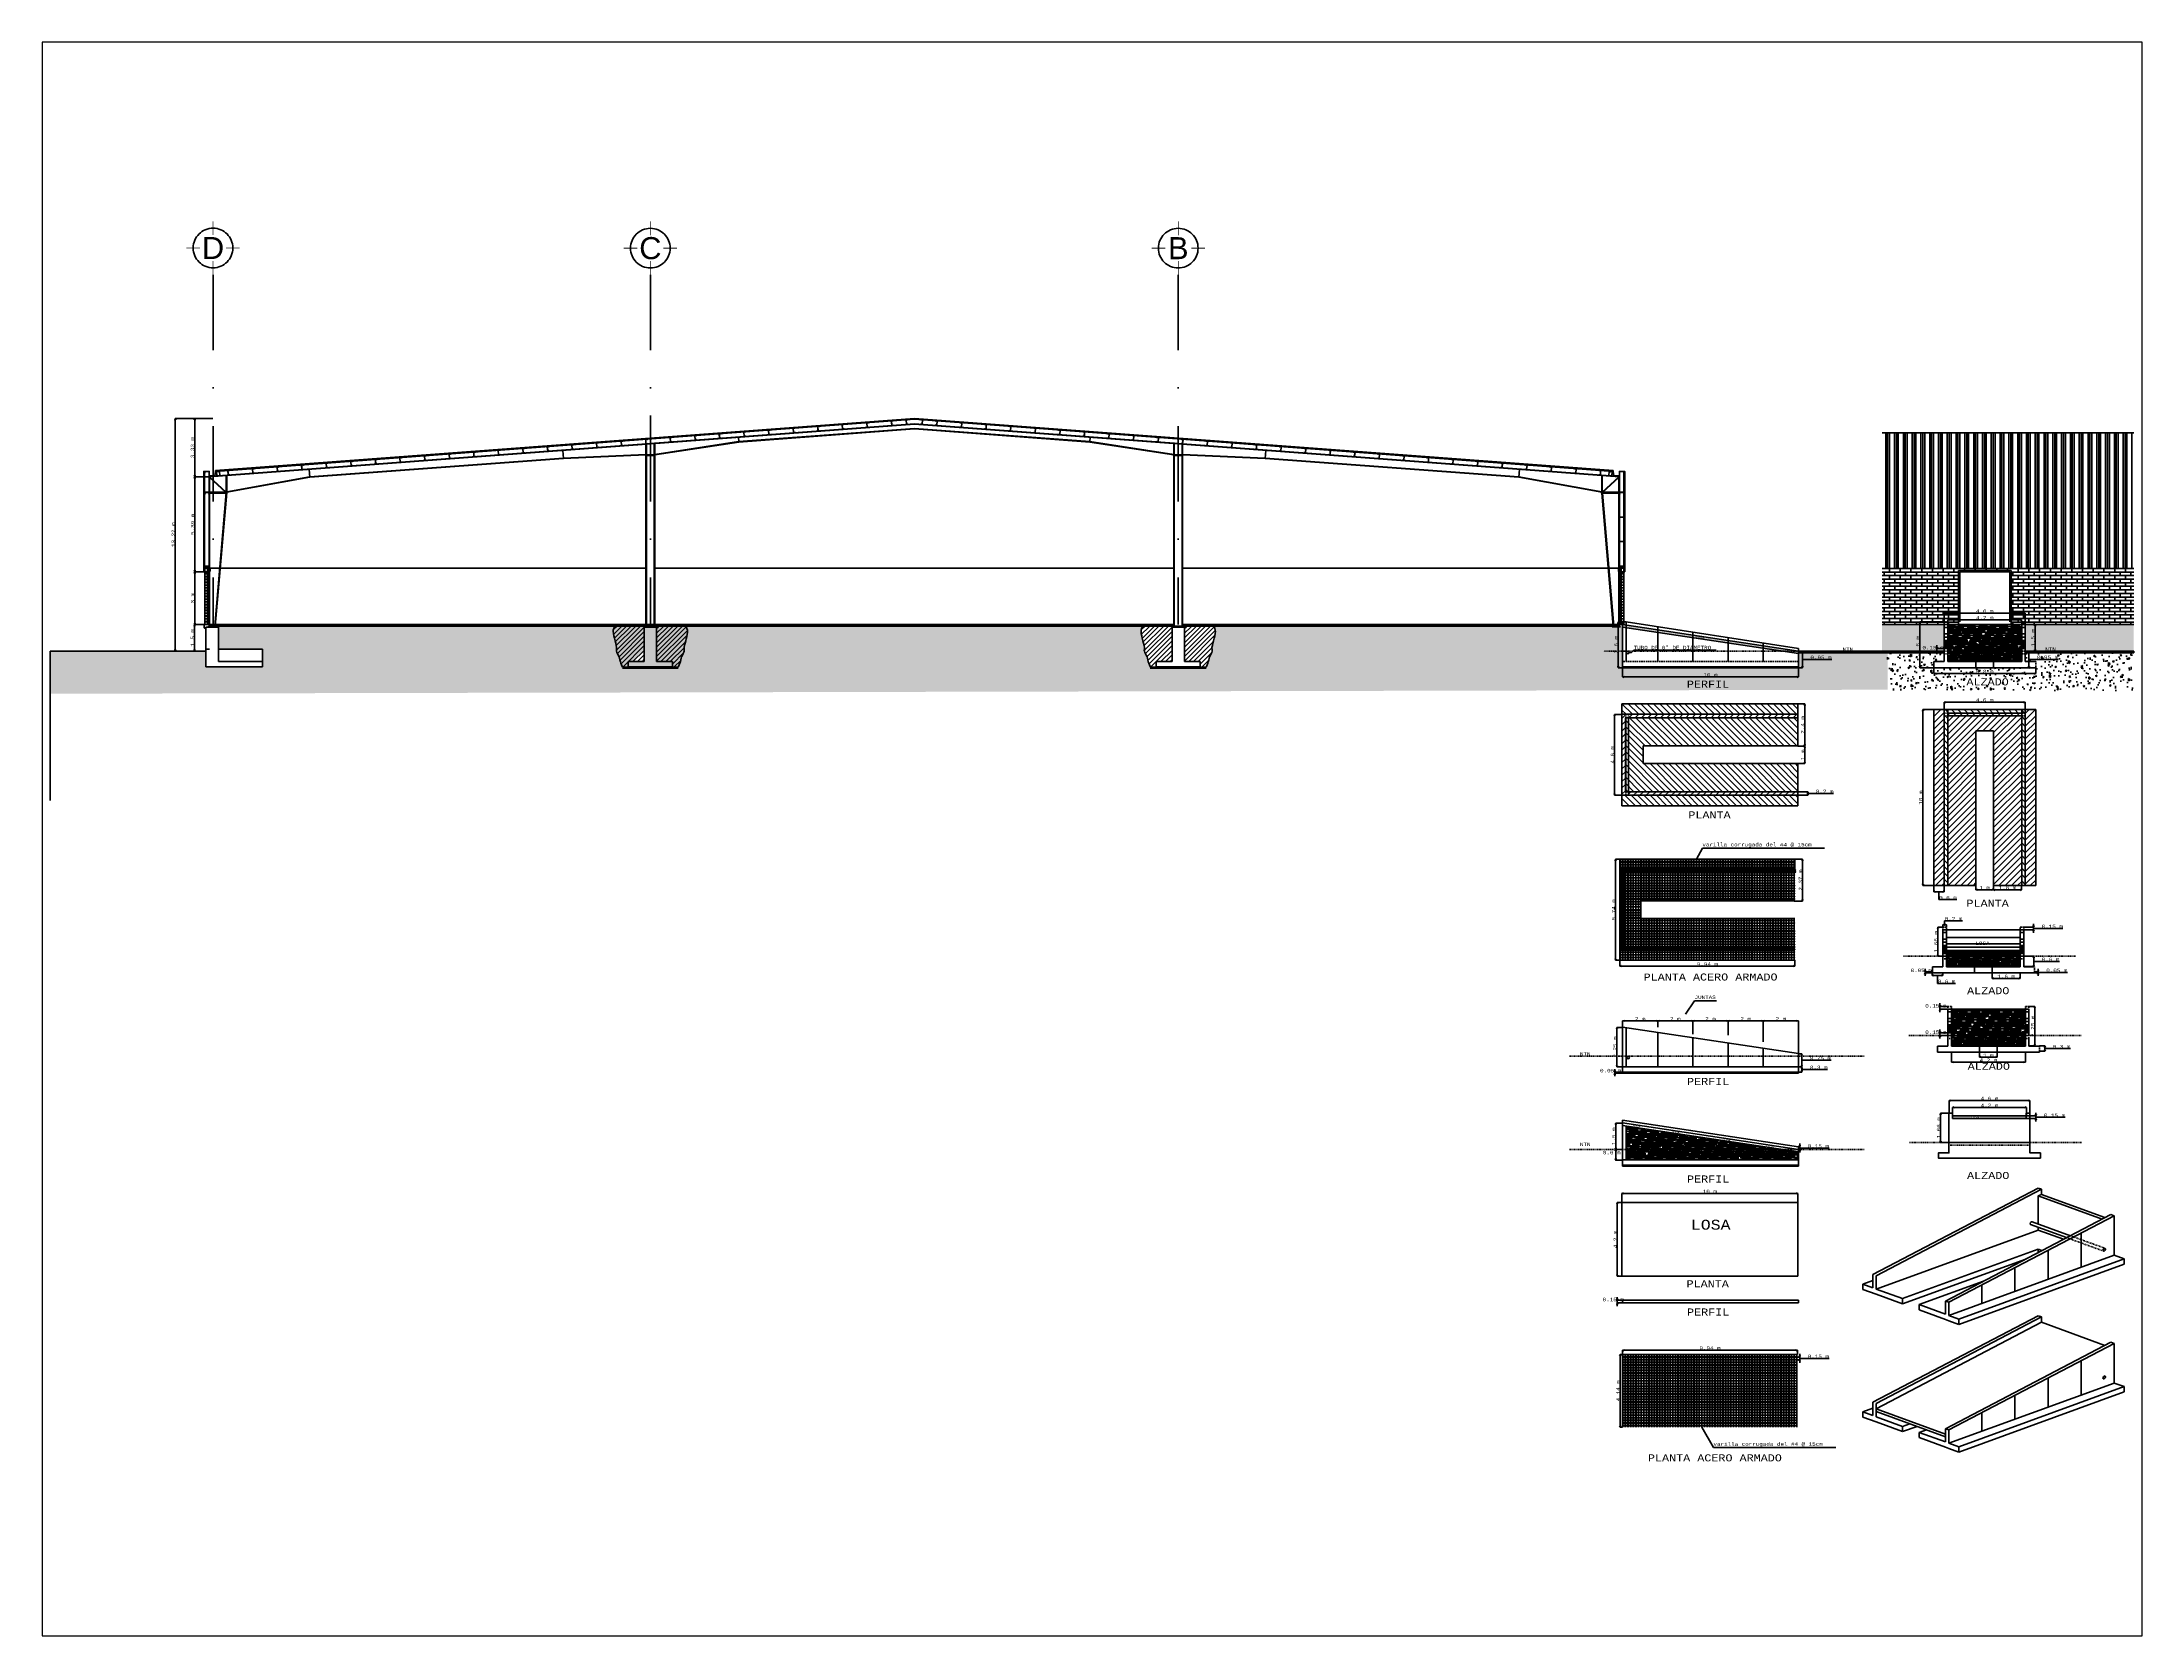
# Paper-space layout 'Presentación2' of a CAD drawing. Header units: metres. Extents: x 26 to 231, y 20 to 176.
# The model-space entities are those that its viewports show. They can reach past a viewport. Long polylines and large blocks are cut down to what shows.
import ezdxf
from ezdxf.enums import TextEntityAlignment as Align

# ---------------------------------------------------------------- set-up
doc = ezdxf.new("R2010")
doc.units = ezdxf.units.M
doc.linetypes.add('DASHDOT', pattern=[25.4, 12.7, -6.35, 0, -6.35])
doc.linetypes.add('DASHED2', pattern=[0.375, 0.25, -0.125])
for name, color, linetype in [('1- 09', 2, 'Continuous'), ('1- 1', 1, 'Continuous'), ('1- 2', 223, 'Continuous'), ('1- 3', 3, 'Continuous'), ('ejes', 140, 'DASHDOT'), ('hatch', 9, 'Continuous'), ('MARCO', 254, 'Continuous')]:
    doc.layers.add(name, color=color, linetype=linetype)
doc.layers.add('2', color=223, linetype='Continuous', lineweight=5)
doc.layers.add('3', color=3, linetype='Continuous', lineweight=30)
doc.styles.add('ALA', font='arial.ttf')
doc.styles.get("Standard").update_dxf_attribs({"font": 'cour.ttf', "height": 0.2})
doc.dimstyles.new('ISO-25 (Metros)', dxfattribs={"dimscale": 0.001, "dimtxt": 0.2, "dimasz": 90, "dimexe": 1.25, "dimexo": 0.625, "dimtad": 1, "dimtoh": 1, "dimdsep": 46, "dimtxsty": 'Standard', "dimblk": 'OPEN30', "dimcen": 2.5, "dimclrd": 220, "dimclre": 220, "dimclrt": 220, "dimadec": 0, "dimazin": 0, "dimtfac": 1, "dimtmove": 1, "dimatfit": 3, "dimfxl": 1, "dimarcsym": 0})

# ---------------------------------------------------------------- blocks, each defined once
blk = doc.blocks.new('ejeh')
at = {"layer": 'ejes', "const_width": 0.02}
blk.add_lwpolyline([(0, 0.174, -2.414214), (0.5, 0.674, 1)], format="xyb", dxfattribs=at)
for points in [[(0, 1.348), (0, 1)], [(-0.326, 0.674), (-0.674, 0.674)], [(0.326, 0.674), (0.674, 0.674)], [(0, 0), (0, 0.348)]]:
    blk.add_lwpolyline(points, dxfattribs=at)
at = {"layer": 'ejes'}
blk.add_circle((0, 0.674), 0.5, dxfattribs=at)
blk.add_attdef('X', text='', height=0.556, dxfattribs=at).set_placement((0, 0.674), align=Align.MIDDLE_CENTER)
blk = doc.blocks.new('_Open30')
at = {"color": 0, "linetype": 'ByBlock', "lineweight": -2}
for p, q in [((-1, 0.3), (0, 0)), ((0, 0), (-1, -0.3)), ((0, 0), (-1, 0))]:
    blk.add_line(p, q, dxfattribs=at)
blk = doc.blocks.new('*D4')
at = {"color": 220, "lineweight": -2, "transparency": 16777216}
for p, q in [((859.51, 803.97), (858.94, 803.97)), ((858.94, 801.06), (858.94, 803.88)), ((859.51, 800.97), (858.94, 800.97))]:
    blk.add_line(p, q, dxfattribs=at)
at = {"layer": 'Defpoints', "color": 0, "transparency": 16777216}
for p in [(858.94, 803.97), (859.51, 803.97), (859.51, 800.97)]:
    blk.add_point(p, dxfattribs=at)
at = {"color": 220, "lineweight": -2, "transparency": 16777216, "xscale": 0.09, "yscale": 0.09, "zscale": 0.09}
for p, rotation in [((858.94, 803.97), 90), ((858.94, 800.97), 270)]:
    blk.add_blockref('_Open30', p, dxfattribs=dict(at, rotation=rotation))
at = {"color": 220, "transparency": 16777216, "insert": (858.83, 802.47), "char_height": 0.2, "attachment_point": 5, "rotation": 90}
blk.add_mtext('3 m', dxfattribs=at)
blk = doc.blocks.new('*D5')
at = {"color": 220, "lineweight": -2, "transparency": 16777216}
for p, q in [((859.77, 809.37), (858.94, 809.37)), ((858.94, 804.06), (858.94, 809.28)), ((859.46, 803.97), (858.94, 803.97))]:
    blk.add_line(p, q, dxfattribs=at)
at = {"layer": 'Defpoints', "color": 0, "transparency": 16777216}
for p in [(858.94, 809.37), (859.77, 809.37), (859.46, 803.97)]:
    blk.add_point(p, dxfattribs=at)
at = {"color": 220, "lineweight": -2, "transparency": 16777216, "xscale": 0.09, "yscale": 0.09, "zscale": 0.09}
for p, rotation in [((858.94, 809.37), 90), ((858.94, 803.97), 270)]:
    blk.add_blockref('_Open30', p, dxfattribs=dict(at, rotation=rotation))
at = {"color": 220, "transparency": 16777216, "insert": (858.83, 806.67), "char_height": 0.2, "attachment_point": 5, "rotation": 90}
blk.add_mtext('5.39 m', dxfattribs=at)
blk = doc.blocks.new('*D6')
at = {"color": 220, "lineweight": -2, "transparency": 16777216}
for p, q in [((859.98, 812.69), (858.94, 812.69)), ((858.94, 809.46), (858.94, 812.6)), ((858.94, 809.37), (858.94, 809.37))]:
    blk.add_line(p, q, dxfattribs=at)
at = {"layer": 'Defpoints', "color": 0, "transparency": 16777216}
for p in [(858.94, 812.69), (859.98, 812.69), (858.94, 809.37)]:
    blk.add_point(p, dxfattribs=at)
at = {"color": 220, "lineweight": -2, "transparency": 16777216, "xscale": 0.09, "yscale": 0.09, "zscale": 0.09}
for p, rotation in [((858.94, 812.69), 90), ((858.94, 809.37), 270)]:
    blk.add_blockref('_Open30', p, dxfattribs=dict(at, rotation=rotation))
at = {"color": 220, "transparency": 16777216, "insert": (858.82, 811.03), "char_height": 0.2, "attachment_point": 5, "rotation": 90}
blk.add_mtext('3.33 m', dxfattribs=at)
blk = doc.blocks.new('*D7')
at = {"color": 220, "lineweight": -2, "transparency": 16777216}
for p, q in [((858.94, 812.69), (857.84, 812.69)), ((857.84, 799.56), (857.84, 812.6)), ((858.94, 799.47), (857.84, 799.47))]:
    blk.add_line(p, q, dxfattribs=at)
at = {"layer": 'Defpoints', "color": 0, "transparency": 16777216}
for p in [(857.84, 812.69), (858.94, 812.69), (858.94, 799.47)]:
    blk.add_point(p, dxfattribs=at)
at = {"color": 220, "lineweight": -2, "transparency": 16777216, "xscale": 0.09, "yscale": 0.09, "zscale": 0.09}
for p, rotation in [((857.84, 812.69), 90), ((857.84, 799.47), 270)]:
    blk.add_blockref('_Open30', p, dxfattribs=dict(at, rotation=rotation))
at = {"color": 220, "transparency": 16777216, "insert": (857.73, 806.08), "char_height": 0.2, "attachment_point": 5, "rotation": 90}
blk.add_mtext('13.22 m', dxfattribs=at)
blk = doc.blocks.new('*D8')
at = {"color": 220, "lineweight": -2, "transparency": 16777216}
for p, q in [((859.51, 800.97), (858.93, 800.97)), ((858.93, 799.56), (858.93, 800.88)), ((858.94, 799.47), (858.93, 799.47))]:
    blk.add_line(p, q, dxfattribs=at)
at = {"layer": 'Defpoints', "color": 0, "transparency": 16777216}
for p in [(858.93, 800.97), (859.51, 800.97), (858.94, 799.47)]:
    blk.add_point(p, dxfattribs=at)
at = {"color": 220, "lineweight": -2, "transparency": 16777216, "xscale": 0.09, "yscale": 0.09, "zscale": 0.09}
for p, rotation in [((858.93, 800.97), 90), ((858.93, 799.47), 270)]:
    blk.add_blockref('_Open30', p, dxfattribs=dict(at, rotation=rotation))
at = {"color": 220, "transparency": 16777216, "insert": (858.82, 800.22), "char_height": 0.2, "attachment_point": 5, "rotation": 90}
blk.add_mtext('1.5 m', dxfattribs=at)
blk = doc.blocks.new('*D9')
at = {"color": 220, "lineweight": -2, "transparency": 16777216}
for p, q in [((940.13, 798.52), (940.13, 798)), ((940.22, 798), (950.04, 798)), ((950.13, 798.52), (950.13, 798))]:
    blk.add_line(p, q, dxfattribs=at)
at = {"layer": 'Defpoints', "color": 0, "transparency": 16777216}
for p in [(940.13, 798.52), (950.13, 798.52), (950.13, 798)]:
    blk.add_point(p, dxfattribs=at)
at = {"color": 220, "lineweight": -2, "transparency": 16777216, "xscale": 0.09, "yscale": 0.09, "zscale": 0.09, "rotation": 180}
blk.add_blockref('_Open30', (940.13, 798), dxfattribs=at)
at = {"color": 220, "lineweight": -2, "transparency": 16777216, "xscale": 0.09, "yscale": 0.09, "zscale": 0.09}
blk.add_blockref('_Open30', (950.13, 798), dxfattribs=at)
at = {"color": 220, "transparency": 16777216, "insert": (945.13, 798.11), "char_height": 0.2, "attachment_point": 5}
blk.add_mtext('10 m', dxfattribs=at)
blk = doc.blocks.new('*D10')
at = {"color": 220, "lineweight": -2, "transparency": 16777216}
for p, q in [((940.13, 801.12), (939.88, 801.12)), ((939.88, 801.03), (939.88, 798.61)), ((940.13, 798.52), (939.88, 798.52))]:
    blk.add_line(p, q, dxfattribs=at)
at = {"layer": 'Defpoints', "color": 0, "transparency": 16777216}
for p in [(940.13, 801.12), (939.88, 798.52), (940.13, 798.52)]:
    blk.add_point(p, dxfattribs=at)
at = {"color": 220, "lineweight": -2, "transparency": 16777216, "xscale": 0.09, "yscale": 0.09, "zscale": 0.09}
for p, rotation in [((939.88, 801.12), 90), ((939.88, 798.52), 270)]:
    blk.add_blockref('_Open30', p, dxfattribs=dict(at, rotation=rotation))
at = {"color": 220, "transparency": 16777216, "insert": (939.77, 799.82), "char_height": 0.2, "attachment_point": 5, "rotation": 90}
blk.add_mtext('2.6 m', dxfattribs=at)
blk = doc.blocks.new('*D13')
at = {"color": 220, "lineweight": -2, "transparency": 16777216}
for p, q in [((940.13, 778.09), (940.13, 778.45)), ((940.22, 778.45), (942.04, 778.45)), ((942.13, 778.09), (942.13, 778.45))]:
    blk.add_line(p, q, dxfattribs=at)
at = {"layer": 'Defpoints', "color": 0, "transparency": 16777216}
for p in [(940.13, 778.08), (942.13, 778.45), (942.13, 778.08)]:
    blk.add_point(p, dxfattribs=at)
at = {"color": 220, "lineweight": -2, "transparency": 16777216, "xscale": 0.09, "yscale": 0.09, "zscale": 0.09, "rotation": 180}
blk.add_blockref('_Open30', (940.13, 778.45), dxfattribs=at)
at = {"color": 220, "lineweight": -2, "transparency": 16777216, "xscale": 0.09, "yscale": 0.09, "zscale": 0.09}
blk.add_blockref('_Open30', (942.13, 778.45), dxfattribs=at)
at = {"color": 220, "transparency": 16777216, "insert": (941.13, 778.56), "char_height": 0.2, "attachment_point": 5}
blk.add_mtext('2 m', dxfattribs=at)
blk = doc.blocks.new('*D14')
at = {"color": 220, "lineweight": -2, "transparency": 16777216}
for p, q in [((942.13, 778.09), (942.13, 778.45)), ((942.22, 778.45), (944.04, 778.45)), ((944.13, 778.09), (944.13, 778.45))]:
    blk.add_line(p, q, dxfattribs=at)
at = {"layer": 'Defpoints', "color": 0, "transparency": 16777216}
for p in [(942.13, 778.08), (944.13, 778.45), (944.13, 778.08)]:
    blk.add_point(p, dxfattribs=at)
at = {"color": 220, "lineweight": -2, "transparency": 16777216, "xscale": 0.09, "yscale": 0.09, "zscale": 0.09, "rotation": 180}
blk.add_blockref('_Open30', (942.13, 778.45), dxfattribs=at)
at = {"color": 220, "lineweight": -2, "transparency": 16777216, "xscale": 0.09, "yscale": 0.09, "zscale": 0.09}
blk.add_blockref('_Open30', (944.13, 778.45), dxfattribs=at)
at = {"color": 220, "transparency": 16777216, "insert": (943.13, 778.56), "char_height": 0.2, "attachment_point": 5}
blk.add_mtext('2 m', dxfattribs=at)
blk = doc.blocks.new('*D15')
at = {"color": 220, "lineweight": -2, "transparency": 16777216}
for p, q in [((944.13, 777.7), (944.13, 778.45)), ((944.22, 778.45), (946.04, 778.45)), ((946.13, 778.09), (946.13, 778.45))]:
    blk.add_line(p, q, dxfattribs=at)
at = {"layer": 'Defpoints', "color": 0, "transparency": 16777216}
for p in [(944.13, 777.7), (946.13, 778.45), (946.13, 778.08)]:
    blk.add_point(p, dxfattribs=at)
at = {"color": 220, "lineweight": -2, "transparency": 16777216, "xscale": 0.09, "yscale": 0.09, "zscale": 0.09, "rotation": 180}
blk.add_blockref('_Open30', (944.13, 778.45), dxfattribs=at)
at = {"color": 220, "lineweight": -2, "transparency": 16777216, "xscale": 0.09, "yscale": 0.09, "zscale": 0.09}
blk.add_blockref('_Open30', (946.13, 778.45), dxfattribs=at)
at = {"color": 220, "transparency": 16777216, "insert": (945.13, 778.56), "char_height": 0.2, "attachment_point": 5}
blk.add_mtext('2 m', dxfattribs=at)
blk = doc.blocks.new('*D16')
at = {"color": 220, "lineweight": -2, "transparency": 16777216}
for p, q in [((946.13, 777.63), (946.13, 778.45)), ((946.22, 778.45), (948.04, 778.45)), ((948.13, 778.09), (948.13, 778.45))]:
    blk.add_line(p, q, dxfattribs=at)
at = {"layer": 'Defpoints', "color": 0, "transparency": 16777216}
for p in [(946.13, 777.63), (948.13, 778.45), (948.13, 778.08)]:
    blk.add_point(p, dxfattribs=at)
at = {"color": 220, "lineweight": -2, "transparency": 16777216, "xscale": 0.09, "yscale": 0.09, "zscale": 0.09, "rotation": 180}
blk.add_blockref('_Open30', (946.13, 778.45), dxfattribs=at)
at = {"color": 220, "lineweight": -2, "transparency": 16777216, "xscale": 0.09, "yscale": 0.09, "zscale": 0.09}
blk.add_blockref('_Open30', (948.13, 778.45), dxfattribs=at)
at = {"color": 220, "transparency": 16777216, "insert": (947.13, 778.56), "char_height": 0.2, "attachment_point": 5}
blk.add_mtext('2 m', dxfattribs=at)
blk = doc.blocks.new('*D17')
at = {"color": 220, "lineweight": -2, "transparency": 16777216}
for p, q in [((948.13, 777.26), (948.13, 778.45)), ((948.22, 778.45), (950.04, 778.45)), ((950.13, 776.59), (950.13, 778.45))]:
    blk.add_line(p, q, dxfattribs=at)
at = {"layer": 'Defpoints', "color": 0, "transparency": 16777216}
for p in [(950.13, 778.45), (948.13, 777.26), (950.13, 776.58)]:
    blk.add_point(p, dxfattribs=at)
at = {"color": 220, "lineweight": -2, "transparency": 16777216, "xscale": 0.09, "yscale": 0.09, "zscale": 0.09, "rotation": 180}
blk.add_blockref('_Open30', (948.13, 778.45), dxfattribs=at)
at = {"color": 220, "lineweight": -2, "transparency": 16777216, "xscale": 0.09, "yscale": 0.09, "zscale": 0.09}
blk.add_blockref('_Open30', (950.13, 778.45), dxfattribs=at)
at = {"color": 220, "transparency": 16777216, "insert": (949.13, 778.56), "char_height": 0.2, "attachment_point": 5}
blk.add_mtext('2 m', dxfattribs=at)
blk = doc.blocks.new('*D18')
at = {"color": 220, "lineweight": -2, "transparency": 16777216}
for p, q in [((940.09, 768.13), (940.09, 768.64)), ((940.18, 768.64), (950, 768.64)), ((950.09, 768.13), (950.09, 768.64))]:
    blk.add_line(p, q, dxfattribs=at)
at = {"layer": 'Defpoints', "color": 0, "transparency": 16777216}
for p in [(940.09, 768.13), (950.09, 768.64), (950.09, 768.13)]:
    blk.add_point(p, dxfattribs=at)
at = {"color": 220, "lineweight": -2, "transparency": 16777216, "xscale": 0.09, "yscale": 0.09, "zscale": 0.09, "rotation": 180}
blk.add_blockref('_Open30', (940.09, 768.64), dxfattribs=at)
at = {"color": 220, "lineweight": -2, "transparency": 16777216, "xscale": 0.09, "yscale": 0.09, "zscale": 0.09}
blk.add_blockref('_Open30', (950.09, 768.64), dxfattribs=at)
at = {"color": 220, "transparency": 16777216, "insert": (945.09, 768.75), "char_height": 0.2, "attachment_point": 5}
blk.add_mtext('10 m', dxfattribs=at)
blk = doc.blocks.new('*D19')
at = {"color": 220, "lineweight": -2, "transparency": 16777216}
for p, q in [((940.09, 768.13), (939.83, 768.13)), ((939.83, 768.04), (939.83, 764.02)), ((940.09, 763.93), (939.83, 763.93))]:
    blk.add_line(p, q, dxfattribs=at)
at = {"layer": 'Defpoints', "color": 0, "transparency": 16777216}
for p in [(940.09, 768.13), (939.83, 763.93), (940.09, 763.93)]:
    blk.add_point(p, dxfattribs=at)
at = {"color": 220, "lineweight": -2, "transparency": 16777216, "xscale": 0.09, "yscale": 0.09, "zscale": 0.09}
for p, rotation in [((939.83, 768.13), 90), ((939.83, 763.93), 270)]:
    blk.add_blockref('_Open30', p, dxfattribs=dict(at, rotation=rotation))
at = {"color": 220, "transparency": 16777216, "insert": (939.72, 766.03), "char_height": 0.2, "attachment_point": 5, "rotation": 90}
blk.add_mtext('4.2 m', dxfattribs=at)
blk = doc.blocks.new('*D20')
at = {"color": 220, "lineweight": -2, "transparency": 16777216}
for p, q in [((940.13, 759.49), (940.13, 759.73)), ((940.22, 759.73), (949.98, 759.73)), ((950.07, 759.49), (950.07, 759.73))]:
    blk.add_line(p, q, dxfattribs=at)
at = {"layer": 'Defpoints', "color": 0, "transparency": 16777216}
for p in [(940.13, 759.49), (950.07, 759.73), (950.07, 759.49)]:
    blk.add_point(p, dxfattribs=at)
at = {"color": 220, "lineweight": -2, "transparency": 16777216, "xscale": 0.09, "yscale": 0.09, "zscale": 0.09, "rotation": 180}
blk.add_blockref('_Open30', (940.13, 759.73), dxfattribs=at)
at = {"color": 220, "lineweight": -2, "transparency": 16777216, "xscale": 0.09, "yscale": 0.09, "zscale": 0.09}
blk.add_blockref('_Open30', (950.07, 759.73), dxfattribs=at)
at = {"color": 220, "transparency": 16777216, "insert": (945.1, 759.85), "char_height": 0.2, "attachment_point": 5}
blk.add_mtext('9.94 m', dxfattribs=at)
blk = doc.blocks.new('*D21')
at = {"color": 220, "lineweight": -2, "transparency": 16777216}
for p, q in [((940.13, 759.49), (939.99, 759.49)), ((939.99, 759.4), (939.99, 755.44)), ((940.13, 755.35), (939.99, 755.35))]:
    blk.add_line(p, q, dxfattribs=at)
at = {"layer": 'Defpoints', "color": 0, "transparency": 16777216}
for p in [(940.13, 759.49), (939.99, 755.35), (940.13, 755.35)]:
    blk.add_point(p, dxfattribs=at)
at = {"color": 220, "lineweight": -2, "transparency": 16777216, "xscale": 0.09, "yscale": 0.09, "zscale": 0.09}
for p, rotation in [((939.99, 759.49), 90), ((939.99, 755.35), 270)]:
    blk.add_blockref('_Open30', p, dxfattribs=dict(at, rotation=rotation))
at = {"color": 220, "transparency": 16777216, "insert": (939.88, 757.42), "char_height": 0.2, "attachment_point": 5, "rotation": 90}
blk.add_mtext('4.14 m', dxfattribs=at)
blk = doc.blocks.new('*D22')
at = {"color": 220, "lineweight": -2, "transparency": 16777216}
for p, q in [((950.2, 759.43), (950.2, 759.52)), ((950.07, 759.34), (950.2, 759.34)), ((950.07, 759.19), (950.2, 759.19)), ((950.2, 759.34), (950.2, 759.19)), ((950.2, 759.34), (950.2, 759.19)), ((950.2, 759.26), (950.65, 759.26)), ((950.2, 759.1), (950.2, 759.01)), ((950.65, 759.26), (951.87, 759.26))]:
    blk.add_line(p, q, dxfattribs=at)
at = {"layer": 'Defpoints', "color": 0, "transparency": 16777216}
for p in [(950.07, 759.34), (950.07, 759.19), (950.2, 759.19)]:
    blk.add_point(p, dxfattribs=at)
at = {"color": 220, "lineweight": -2, "transparency": 16777216, "xscale": 0.09, "yscale": 0.09, "zscale": 0.09}
for p, rotation in [((950.2, 759.34), 270), ((950.2, 759.19), 90)]:
    blk.add_blockref('_Open30', p, dxfattribs=dict(at, rotation=rotation))
at = {"color": 220, "transparency": 16777216, "insert": (951.26, 759.38), "char_height": 0.2, "attachment_point": 5}
blk.add_mtext('0.15 m', dxfattribs=at)
blk = doc.blocks.new('*D23')
at = {"color": 220, "lineweight": -2, "transparency": 16777216}
for p, q in [((939.83, 762.66), (939.83, 762.75)), ((940.13, 762.57), (939.83, 762.57)), ((939.83, 762.42), (939.83, 762.57)), ((939.83, 762.42), (939.83, 762.57)), ((940.13, 762.42), (939.83, 762.42)), ((939.83, 762.33), (939.83, 762.24))]:
    blk.add_line(p, q, dxfattribs=at)
at = {"layer": 'Defpoints', "color": 0, "transparency": 16777216}
for p in [(939.83, 762.57), (940.13, 762.57), (940.13, 762.42)]:
    blk.add_point(p, dxfattribs=at)
at = {"color": 220, "lineweight": -2, "transparency": 16777216, "xscale": 0.09, "yscale": 0.09, "zscale": 0.09}
for p, rotation in [((939.83, 762.57), 270), ((939.83, 762.42), 90)]:
    blk.add_blockref('_Open30', p, dxfattribs=dict(at, rotation=rotation))
at = {"color": 220, "transparency": 16777216, "insert": (939.6, 762.61), "char_height": 0.2, "attachment_point": 5}
blk.add_mtext('0.15 m', dxfattribs=at)
blk = doc.blocks.new('*D28')
at = {"color": 220, "lineweight": -2, "transparency": 16777216}
for p, q in [((950.13, 799.47), (950.35, 799.47)), ((950.35, 798.61), (950.35, 799.38)), ((950.35, 798.99), (950.8, 798.99)), ((950.8, 798.99), (952.02, 798.99)), ((950.13, 798.52), (950.35, 798.52))]:
    blk.add_line(p, q, dxfattribs=at)
at = {"layer": 'Defpoints', "color": 0, "transparency": 16777216}
for p in [(950.13, 799.47), (950.35, 799.47), (950.13, 798.52)]:
    blk.add_point(p, dxfattribs=at)
at = {"color": 220, "lineweight": -2, "transparency": 16777216, "xscale": 0.09, "yscale": 0.09, "zscale": 0.09}
for p, rotation in [((950.35, 799.47), 90), ((950.35, 798.52), 270)]:
    blk.add_blockref('_Open30', p, dxfattribs=dict(at, rotation=rotation))
at = {"color": 220, "transparency": 16777216, "insert": (951.41, 799.11), "char_height": 0.2, "attachment_point": 5}
blk.add_mtext('0.95 m', dxfattribs=at)
blk = doc.blocks.new('*D34')
at = {"color": 220, "lineweight": -2, "transparency": 16777216}
for p, q in [((939.68, 775.62), (939.68, 775.71)), ((940.13, 775.53), (939.68, 775.53)), ((939.68, 775.48), (939.68, 775.53)), ((939.68, 775.48), (939.68, 775.53)), ((940.13, 775.48), (939.68, 775.48)), ((939.68, 775.39), (939.68, 775.3))]:
    blk.add_line(p, q, dxfattribs=at)
at = {"layer": 'Defpoints', "color": 0, "transparency": 16777216}
for p in [(939.68, 775.53), (940.13, 775.53), (940.13, 775.48)]:
    blk.add_point(p, dxfattribs=at)
at = {"color": 220, "lineweight": -2, "transparency": 16777216, "xscale": 0.09, "yscale": 0.09, "zscale": 0.09}
for p, rotation in [((939.68, 775.53), 270), ((939.68, 775.48), 90)]:
    blk.add_blockref('_Open30', p, dxfattribs=dict(at, rotation=rotation))
at = {"color": 220, "transparency": 16777216, "insert": (939.45, 775.62), "char_height": 0.2, "attachment_point": 5}
blk.add_mtext('0.05 m', dxfattribs=at)
blk = doc.blocks.new('*D35')
at = {"color": 220, "lineweight": -2, "transparency": 16777216}
for p, q in [((950.13, 775.83), (950.32, 775.83)), ((950.13, 775.53), (950.32, 775.53)), ((950.32, 775.62), (950.32, 775.74)), ((950.32, 775.68), (950.77, 775.68)), ((950.77, 775.68), (951.78, 775.68))]:
    blk.add_line(p, q, dxfattribs=at)
at = {"layer": 'Defpoints', "color": 0, "transparency": 16777216}
for p in [(950.13, 775.83), (950.13, 775.53), (950.32, 775.83)]:
    blk.add_point(p, dxfattribs=at)
at = {"color": 220, "lineweight": -2, "transparency": 16777216, "xscale": 0.09, "yscale": 0.09, "zscale": 0.09}
for p, rotation in [((950.32, 775.83), 90), ((950.32, 775.53), 270)]:
    blk.add_blockref('_Open30', p, dxfattribs=dict(at, rotation=rotation))
at = {"color": 220, "transparency": 16777216, "insert": (951.28, 775.8), "char_height": 0.2, "attachment_point": 5}
blk.add_mtext('0.3 m', dxfattribs=at)
blk = doc.blocks.new('*D36')
at = {"color": 220, "lineweight": -2, "transparency": 16777216}
for p, q in [((950.13, 776.58), (950.32, 776.58)), ((950.32, 775.92), (950.32, 776.49)), ((950.32, 776.21), (950.77, 776.21)), ((950.77, 776.21), (951.99, 776.21)), ((950.13, 775.83), (950.32, 775.83))]:
    blk.add_line(p, q, dxfattribs=at)
at = {"layer": 'Defpoints', "color": 0, "transparency": 16777216}
for p in [(950.13, 776.58), (950.32, 776.58), (950.13, 775.83)]:
    blk.add_point(p, dxfattribs=at)
at = {"color": 220, "lineweight": -2, "transparency": 16777216, "xscale": 0.09, "yscale": 0.09, "zscale": 0.09}
for p, rotation in [((950.32, 776.58), 90), ((950.32, 775.83), 270)]:
    blk.add_blockref('_Open30', p, dxfattribs=dict(at, rotation=rotation))
at = {"color": 220, "transparency": 16777216, "insert": (951.38, 776.32), "char_height": 0.2, "attachment_point": 5}
blk.add_mtext('0.75 m', dxfattribs=at)
blk = doc.blocks.new('*D37')
at = {"color": 220, "lineweight": -2, "transparency": 16777216}
for p, q in [((940.13, 778.08), (939.81, 778.08)), ((939.81, 775.92), (939.81, 777.99)), ((940.13, 775.83), (939.81, 775.83))]:
    blk.add_line(p, q, dxfattribs=at)
at = {"layer": 'Defpoints', "color": 0, "transparency": 16777216}
for p in [(939.81, 778.08), (940.13, 778.08), (940.13, 775.83)]:
    blk.add_point(p, dxfattribs=at)
at = {"color": 220, "lineweight": -2, "transparency": 16777216, "xscale": 0.09, "yscale": 0.09, "zscale": 0.09}
for p, rotation in [((939.81, 778.08), 90), ((939.81, 775.83), 270)]:
    blk.add_blockref('_Open30', p, dxfattribs=dict(at, rotation=rotation))
at = {"color": 220, "transparency": 16777216, "insert": (939.7, 776.96), "char_height": 0.2, "attachment_point": 5, "rotation": 90}
blk.add_mtext('2.25 m', dxfattribs=at)
blk = doc.blocks.new('*D38')
at = {"color": 220, "lineweight": -2, "transparency": 16777216}
for p, q in [((950.2, 771.38), (950.2, 771.47)), ((950.13, 771.29), (950.2, 771.29)), ((950.13, 771.14), (950.2, 771.14)), ((950.2, 771.14), (950.2, 771.29)), ((950.2, 771.14), (950.2, 771.29)), ((950.2, 771.22), (950.65, 771.22)), ((950.2, 771.05), (950.2, 770.96)), ((950.65, 771.22), (951.87, 771.22))]:
    blk.add_line(p, q, dxfattribs=at)
at = {"layer": 'Defpoints', "color": 0, "transparency": 16777216}
for p in [(950.13, 771.29), (950.13, 771.14), (950.2, 771.29)]:
    blk.add_point(p, dxfattribs=at)
at = {"color": 220, "lineweight": -2, "transparency": 16777216, "xscale": 0.09, "yscale": 0.09, "zscale": 0.09}
for p, rotation in [((950.2, 771.29), 270), ((950.2, 771.14), 90)]:
    blk.add_blockref('_Open30', p, dxfattribs=dict(at, rotation=rotation))
at = {"color": 220, "transparency": 16777216, "insert": (951.26, 771.33), "char_height": 0.2, "attachment_point": 5}
blk.add_mtext('0.15 m', dxfattribs=at)
blk = doc.blocks.new('*D39')
at = {"color": 220, "lineweight": -2, "transparency": 16777216}
for p, q in [((940.13, 772.64), (939.74, 772.64)), ((939.74, 771.23), (939.74, 772.55)), ((940.13, 771.14), (939.74, 771.14))]:
    blk.add_line(p, q, dxfattribs=at)
at = {"layer": 'Defpoints', "color": 0, "transparency": 16777216}
for p in [(939.74, 772.64), (940.13, 772.64), (940.13, 771.14)]:
    blk.add_point(p, dxfattribs=at)
at = {"color": 220, "lineweight": -2, "transparency": 16777216, "xscale": 0.09, "yscale": 0.09, "zscale": 0.09}
for p, rotation in [((939.74, 772.64), 90), ((939.74, 771.14), 270)]:
    blk.add_blockref('_Open30', p, dxfattribs=dict(at, rotation=rotation))
at = {"color": 220, "transparency": 16777216, "insert": (939.63, 771.89), "char_height": 0.2, "attachment_point": 5, "rotation": 90}
blk.add_mtext('1.5 m', dxfattribs=at)
blk = doc.blocks.new('*D40')
at = {"color": 220, "lineweight": -2, "transparency": 16777216}
for p, q in [((940.13, 771.14), (939.73, 771.14)), ((940.13, 770.54), (939.73, 770.54)), ((939.74, 771.05), (939.74, 770.63))]:
    blk.add_line(p, q, dxfattribs=at)
at = {"layer": 'Defpoints', "color": 0, "transparency": 16777216}
for p in [(939.74, 770.54), (940.13, 771.14), (940.13, 770.54)]:
    blk.add_point(p, dxfattribs=at)
at = {"color": 220, "lineweight": -2, "transparency": 16777216, "xscale": 0.09, "yscale": 0.09, "zscale": 0.09}
for p, rotation in [((939.74, 771.14), 90), ((939.74, 770.54), 270)]:
    blk.add_blockref('_Open30', p, dxfattribs=dict(at, rotation=rotation))
at = {"color": 220, "transparency": 16777216, "insert": (939.51, 770.96), "char_height": 0.2, "attachment_point": 5}
blk.add_mtext('0.6 m', dxfattribs=at)
blk = doc.blocks.new('*D41')
at = {"color": 220, "lineweight": -2, "transparency": 16777216}
for p, q in [((958.42, 801.12), (957.03, 801.12)), ((957.03, 798.61), (957.03, 801.03)), ((957.82, 798.52), (957.03, 798.52))]:
    blk.add_line(p, q, dxfattribs=at)
at = {"layer": 'Defpoints', "color": 0, "transparency": 16777216}
for p in [(957.03, 801.12), (958.42, 801.12), (957.82, 798.52)]:
    blk.add_point(p, dxfattribs=at)
at = {"color": 220, "lineweight": -2, "transparency": 16777216, "xscale": 0.09, "yscale": 0.09, "zscale": 0.09}
for p, rotation in [((957.03, 801.12), 90), ((957.03, 798.52), 270)]:
    blk.add_blockref('_Open30', p, dxfattribs=dict(at, rotation=rotation))
at = {"color": 220, "transparency": 16777216, "insert": (956.92, 799.82), "char_height": 0.2, "attachment_point": 5, "rotation": 90}
blk.add_mtext('2.6 m', dxfattribs=at)
blk = doc.blocks.new('*D42')
at = {"color": 220, "lineweight": -2, "transparency": 16777216}
for p, q in [((957.83, 798.52), (957.83, 798.19)), ((957.92, 798.19), (963.53, 798.19)), ((963.62, 798.52), (963.62, 798.19))]:
    blk.add_line(p, q, dxfattribs=at)
at = {"layer": 'Defpoints', "color": 0, "transparency": 16777216}
for p in [(957.83, 798.52), (963.62, 798.52), (963.62, 798.19)]:
    blk.add_point(p, dxfattribs=at)
at = {"color": 220, "lineweight": -2, "transparency": 16777216, "xscale": 0.09, "yscale": 0.09, "zscale": 0.09, "rotation": 180}
blk.add_blockref('_Open30', (957.83, 798.19), dxfattribs=at)
at = {"color": 220, "lineweight": -2, "transparency": 16777216, "xscale": 0.09, "yscale": 0.09, "zscale": 0.09}
blk.add_blockref('_Open30', (963.62, 798.19), dxfattribs=at)
at = {"color": 220, "transparency": 16777216, "insert": (960.72, 798.3), "char_height": 0.2, "attachment_point": 5}
blk.add_mtext('5.8 m', dxfattribs=at)
blk = doc.blocks.new('*D43')
at = {"color": 220, "lineweight": -2, "transparency": 16777216}
for p, q in [((963.02, 799.47), (963.23, 799.47)), ((963.23, 798.61), (963.23, 799.38)), ((963.23, 798.99), (963.68, 798.99)), ((963.68, 798.99), (964.9, 798.99)), ((962.82, 798.52), (963.23, 798.52))]:
    blk.add_line(p, q, dxfattribs=at)
at = {"layer": 'Defpoints', "color": 0, "transparency": 16777216}
for p in [(963.02, 799.47), (963.23, 799.47), (962.82, 798.52)]:
    blk.add_point(p, dxfattribs=at)
at = {"color": 220, "lineweight": -2, "transparency": 16777216, "xscale": 0.09, "yscale": 0.09, "zscale": 0.09}
for p, rotation in [((963.23, 799.47), 90), ((963.23, 798.52), 270)]:
    blk.add_blockref('_Open30', p, dxfattribs=dict(at, rotation=rotation))
at = {"color": 220, "transparency": 16777216, "insert": (964.29, 799.11), "char_height": 0.2, "attachment_point": 5}
blk.add_mtext('0.95 m', dxfattribs=at)
blk = doc.blocks.new('*D44')
at = {"color": 220, "lineweight": -2, "transparency": 16777216}
for p, q in [((963.02, 800.97), (963.58, 800.97)), ((963.58, 799.56), (963.58, 800.88)), ((963.02, 799.47), (963.58, 799.47))]:
    blk.add_line(p, q, dxfattribs=at)
at = {"layer": 'Defpoints', "color": 0, "transparency": 16777216}
for p in [(963.02, 800.97), (963.58, 800.97), (963.02, 799.47)]:
    blk.add_point(p, dxfattribs=at)
at = {"color": 220, "lineweight": -2, "transparency": 16777216, "xscale": 0.09, "yscale": 0.09, "zscale": 0.09}
for p, rotation in [((963.58, 800.97), 90), ((963.58, 799.47), 270)]:
    blk.add_blockref('_Open30', p, dxfattribs=dict(at, rotation=rotation))
at = {"color": 220, "transparency": 16777216, "insert": (963.47, 800.22), "char_height": 0.2, "attachment_point": 5, "rotation": 90}
blk.add_mtext('1.5 m', dxfattribs=at)
blk = doc.blocks.new('*D45')
at = {"color": 220, "lineweight": -2, "transparency": 16777216}
for p, q in [((958.62, 801.12), (958.62, 801.25)), ((958.71, 801.25), (962.73, 801.25)), ((962.82, 801.12), (962.82, 801.25))]:
    blk.add_line(p, q, dxfattribs=at)
at = {"layer": 'Defpoints', "color": 0, "transparency": 16777216}
for p in [(962.82, 801.25), (958.62, 801.12), (962.82, 801.12)]:
    blk.add_point(p, dxfattribs=at)
at = {"color": 220, "lineweight": -2, "transparency": 16777216, "xscale": 0.09, "yscale": 0.09, "zscale": 0.09, "rotation": 180}
blk.add_blockref('_Open30', (958.62, 801.25), dxfattribs=at)
at = {"color": 220, "lineweight": -2, "transparency": 16777216, "xscale": 0.09, "yscale": 0.09, "zscale": 0.09}
blk.add_blockref('_Open30', (962.82, 801.25), dxfattribs=at)
at = {"color": 220, "transparency": 16777216, "insert": (960.72, 801.36), "char_height": 0.2, "attachment_point": 5}
blk.add_mtext('4.2 m', dxfattribs=at)
blk = doc.blocks.new('*D46')
at = {"color": 220, "lineweight": -2, "transparency": 16777216}
for p, q in [((958.42, 801.12), (958.42, 801.62)), ((958.51, 801.62), (962.93, 801.62)), ((963.02, 801.12), (963.02, 801.62))]:
    blk.add_line(p, q, dxfattribs=at)
at = {"layer": 'Defpoints', "color": 0, "transparency": 16777216}
for p in [(963.02, 801.62), (958.42, 801.12), (963.02, 801.12)]:
    blk.add_point(p, dxfattribs=at)
at = {"color": 220, "lineweight": -2, "transparency": 16777216, "xscale": 0.09, "yscale": 0.09, "zscale": 0.09, "rotation": 180}
blk.add_blockref('_Open30', (958.42, 801.62), dxfattribs=at)
at = {"color": 220, "lineweight": -2, "transparency": 16777216, "xscale": 0.09, "yscale": 0.09, "zscale": 0.09}
blk.add_blockref('_Open30', (963.02, 801.62), dxfattribs=at)
at = {"color": 220, "transparency": 16777216, "insert": (960.72, 801.73), "char_height": 0.2, "attachment_point": 5}
blk.add_mtext('4.6 m', dxfattribs=at)
blk = doc.blocks.new('*D67')
at = {"color": 220, "lineweight": -2, "transparency": 16777216}
for p, q in [((958, 799.71), (958, 799.8)), ((958.42, 799.62), (958, 799.62)), ((958, 799.47), (958, 799.62)), ((958, 799.47), (958, 799.62)), ((958.42, 799.47), (958, 799.47)), ((958, 799.38), (958, 799.29))]:
    blk.add_line(p, q, dxfattribs=at)
at = {"layer": 'Defpoints', "color": 0, "transparency": 16777216}
for p in [(958, 799.62), (958.42, 799.62), (958.42, 799.47)]:
    blk.add_point(p, dxfattribs=at)
at = {"color": 220, "lineweight": -2, "transparency": 16777216, "xscale": 0.09, "yscale": 0.09, "zscale": 0.09}
for p, rotation in [((958, 799.62), 270), ((958, 799.47), 90)]:
    blk.add_blockref('_Open30', p, dxfattribs=dict(at, rotation=rotation))
at = {"color": 220, "transparency": 16777216, "insert": (957.78, 799.66), "char_height": 0.2, "attachment_point": 5}
blk.add_mtext('0.15 m', dxfattribs=at)
blk = doc.blocks.new('*D72')
at = {"color": 220, "lineweight": -2, "transparency": 16777216}
for p, q in [((958.42, 796.14), (958.42, 796.57)), ((958.51, 796.56), (962.93, 796.56)), ((963.02, 796.14), (963.02, 796.57))]:
    blk.add_line(p, q, dxfattribs=at)
at = {"layer": 'Defpoints', "color": 0, "transparency": 16777216}
for p in [(963.02, 796.56), (958.42, 796.14), (963.02, 796.14)]:
    blk.add_point(p, dxfattribs=at)
at = {"color": 220, "lineweight": -2, "transparency": 16777216, "xscale": 0.09, "yscale": 0.09, "zscale": 0.09, "rotation": 180}
blk.add_blockref('_Open30', (958.42, 796.56), dxfattribs=at)
at = {"color": 220, "lineweight": -2, "transparency": 16777216, "xscale": 0.09, "yscale": 0.09, "zscale": 0.09}
blk.add_blockref('_Open30', (963.02, 796.56), dxfattribs=at)
at = {"color": 220, "transparency": 16777216, "insert": (960.72, 796.68), "char_height": 0.2, "attachment_point": 5}
blk.add_mtext('4.6 m', dxfattribs=at)
blk = doc.blocks.new('*D73')
at = {"color": 220, "lineweight": -2, "transparency": 16777216}
for p, q in [((960.22, 786.14), (960.22, 785.89)), ((960.31, 785.9), (961.13, 785.9)), ((961.22, 786.14), (961.22, 785.89))]:
    blk.add_line(p, q, dxfattribs=at)
at = {"layer": 'Defpoints', "color": 0, "transparency": 16777216}
for p in [(960.22, 786.14), (961.22, 786.14), (961.22, 785.9)]:
    blk.add_point(p, dxfattribs=at)
at = {"color": 220, "lineweight": -2, "transparency": 16777216, "xscale": 0.09, "yscale": 0.09, "zscale": 0.09, "rotation": 180}
blk.add_blockref('_Open30', (960.22, 785.9), dxfattribs=at)
at = {"color": 220, "lineweight": -2, "transparency": 16777216, "xscale": 0.09, "yscale": 0.09, "zscale": 0.09}
blk.add_blockref('_Open30', (961.22, 785.9), dxfattribs=at)
at = {"color": 220, "transparency": 16777216, "insert": (960.72, 786.01), "char_height": 0.2, "attachment_point": 5}
blk.add_mtext('1 m', dxfattribs=at)
blk = doc.blocks.new('*D78')
at = {"color": 220, "lineweight": -2, "transparency": 16777216}
for p, q in [((940.09, 795.87), (939.67, 795.87)), ((939.67, 791.36), (939.67, 795.78)), ((940.09, 791.27), (939.67, 791.27))]:
    blk.add_line(p, q, dxfattribs=at)
at = {"layer": 'Defpoints', "color": 0, "transparency": 16777216}
for p in [(939.67, 795.87), (940.09, 795.87), (940.09, 791.27)]:
    blk.add_point(p, dxfattribs=at)
at = {"color": 220, "lineweight": -2, "transparency": 16777216, "xscale": 0.09, "yscale": 0.09, "zscale": 0.09}
for p, rotation in [((939.67, 795.87), 90), ((939.67, 791.27), 270)]:
    blk.add_blockref('_Open30', p, dxfattribs=dict(at, rotation=rotation))
at = {"color": 220, "transparency": 16777216, "insert": (939.56, 793.57), "char_height": 0.2, "attachment_point": 5, "rotation": 90}
blk.add_mtext('4.6 m', dxfattribs=at)
blk = doc.blocks.new('*D79')
at = {"color": 220, "lineweight": -2, "transparency": 16777216}
for p, q in [((950.1, 794.07), (950.49, 794.07)), ((950.1, 793.07), (950.49, 793.07)), ((950.49, 793.16), (950.49, 793.98))]:
    blk.add_line(p, q, dxfattribs=at)
at = {"layer": 'Defpoints', "color": 0, "transparency": 16777216}
for p in [(950.09, 794.07), (950.49, 794.07), (950.09, 793.07)]:
    blk.add_point(p, dxfattribs=at)
at = {"color": 220, "lineweight": -2, "transparency": 16777216, "xscale": 0.09, "yscale": 0.09, "zscale": 0.09}
for p, rotation in [((950.49, 794.07), 90), ((950.49, 793.07), 270)]:
    blk.add_blockref('_Open30', p, dxfattribs=dict(at, rotation=rotation))
at = {"color": 220, "transparency": 16777216, "insert": (950.38, 793.57), "char_height": 0.2, "attachment_point": 5, "rotation": 90}
blk.add_mtext('1 m', dxfattribs=at)
blk = doc.blocks.new('*D80')
at = {"color": 220, "lineweight": -2, "transparency": 16777216}
for p, q in [((950.1, 796.47), (950.49, 796.47)), ((950.49, 796.38), (950.49, 794.16)), ((950.1, 794.07), (950.49, 794.07))]:
    blk.add_line(p, q, dxfattribs=at)
at = {"layer": 'Defpoints', "color": 0, "transparency": 16777216}
for p in [(950.09, 796.47), (950.09, 794.07), (950.49, 794.07)]:
    blk.add_point(p, dxfattribs=at)
at = {"color": 220, "lineweight": -2, "transparency": 16777216, "xscale": 0.09, "yscale": 0.09, "zscale": 0.09}
for p, rotation in [((950.49, 796.47), 90), ((950.49, 794.07), 270)]:
    blk.add_blockref('_Open30', p, dxfattribs=dict(at, rotation=rotation))
at = {"color": 220, "transparency": 16777216, "insert": (950.37, 795.27), "char_height": 0.2, "attachment_point": 5, "rotation": 90}
blk.add_mtext('2.4 m', dxfattribs=at)
blk = doc.blocks.new('*D81')
at = {"color": 220, "lineweight": -2, "transparency": 16777216}
for p, q in [((957.82, 786.14), (957.82, 785.79)), ((957.91, 785.79), (958.33, 785.79)), ((958.12, 785.79), (958.12, 785.34)), ((958.42, 786.14), (958.42, 785.79)), ((958.12, 785.34), (959.13, 785.34))]:
    blk.add_line(p, q, dxfattribs=at)
at = {"layer": 'Defpoints', "color": 0, "transparency": 16777216}
for p in [(957.82, 786.14), (958.42, 786.14), (958.42, 785.79)]:
    blk.add_point(p, dxfattribs=at)
at = {"color": 220, "lineweight": -2, "transparency": 16777216, "xscale": 0.09, "yscale": 0.09, "zscale": 0.09, "rotation": 180}
blk.add_blockref('_Open30', (957.82, 785.79), dxfattribs=at)
at = {"color": 220, "lineweight": -2, "transparency": 16777216, "xscale": 0.09, "yscale": 0.09, "zscale": 0.09}
blk.add_blockref('_Open30', (958.42, 785.79), dxfattribs=at)
at = {"color": 220, "transparency": 16777216, "insert": (958.63, 785.45), "char_height": 0.2, "attachment_point": 5}
blk.add_mtext('0.6 m', dxfattribs=at)
blk = doc.blocks.new('*D82')
at = {"color": 220, "lineweight": -2, "transparency": 16777216}
for p, q in [((961.22, 786.14), (961.22, 785.89)), ((961.31, 785.89), (962.73, 785.89)), ((962.82, 786.14), (962.82, 785.89))]:
    blk.add_line(p, q, dxfattribs=at)
at = {"layer": 'Defpoints', "color": 0, "transparency": 16777216}
for p in [(961.22, 786.14), (962.82, 786.14), (962.82, 785.89)]:
    blk.add_point(p, dxfattribs=at)
at = {"color": 220, "lineweight": -2, "transparency": 16777216, "xscale": 0.09, "yscale": 0.09, "zscale": 0.09, "rotation": 180}
blk.add_blockref('_Open30', (961.22, 785.89), dxfattribs=at)
at = {"color": 220, "lineweight": -2, "transparency": 16777216, "xscale": 0.09, "yscale": 0.09, "zscale": 0.09}
blk.add_blockref('_Open30', (962.82, 785.89), dxfattribs=at)
at = {"color": 220, "transparency": 16777216, "insert": (962.02, 786.01), "char_height": 0.2, "attachment_point": 5}
blk.add_mtext('1.6 m', dxfattribs=at)
blk = doc.blocks.new('*D83')
at = {"color": 220, "lineweight": -2, "transparency": 16777216}
for p, q in [((950.1, 791.47), (950.67, 791.47)), ((950.1, 791.27), (950.67, 791.27)), ((950.67, 791.38), (950.67, 791.36)), ((950.67, 791.37), (951.12, 791.37)), ((951.12, 791.37), (952.13, 791.37))]:
    blk.add_line(p, q, dxfattribs=at)
at = {"layer": 'Defpoints', "color": 0, "transparency": 16777216}
for p in [(950.09, 791.47), (950.09, 791.27), (950.67, 791.27)]:
    blk.add_point(p, dxfattribs=at)
at = {"color": 220, "lineweight": -2, "transparency": 16777216, "xscale": 0.09, "yscale": 0.09, "zscale": 0.09}
for p, rotation in [((950.67, 791.47), 90), ((950.67, 791.27), 270)]:
    blk.add_blockref('_Open30', p, dxfattribs=dict(at, rotation=rotation))
at = {"color": 220, "transparency": 16777216, "insert": (951.62, 791.49), "char_height": 0.2, "attachment_point": 5}
blk.add_mtext('0.2 m', dxfattribs=at)
blk = doc.blocks.new('*D87')
at = {"color": 220, "lineweight": -2, "transparency": 16777216}
for p, q in [((958.34, 783.78), (958.34, 783.91)), ((958.43, 783.91), (958.45, 783.91)), ((958.44, 783.91), (958.44, 784.14)), ((958.44, 784.14), (959.45, 784.14)), ((958.54, 783.78), (958.54, 783.91))]:
    blk.add_line(p, q, dxfattribs=at)
at = {"layer": 'Defpoints', "color": 0, "transparency": 16777216}
for p in [(958.34, 783.78), (958.54, 783.91), (958.54, 783.78)]:
    blk.add_point(p, dxfattribs=at)
at = {"color": 220, "lineweight": -2, "transparency": 16777216, "xscale": 0.09, "yscale": 0.09, "zscale": 0.09, "rotation": 180}
blk.add_blockref('_Open30', (958.34, 783.91), dxfattribs=at)
at = {"color": 220, "lineweight": -2, "transparency": 16777216, "xscale": 0.09, "yscale": 0.09, "zscale": 0.09}
blk.add_blockref('_Open30', (958.54, 783.91), dxfattribs=at)
at = {"color": 220, "transparency": 16777216, "insert": (958.95, 784.25), "char_height": 0.2, "attachment_point": 5}
blk.add_mtext('0.2 m', dxfattribs=at)
blk = doc.blocks.new('*D88')
at = {"color": 220, "lineweight": -2, "transparency": 16777216}
for p, q in [((962.94, 783.78), (963.5, 783.78)), ((962.94, 783.63), (963.5, 783.63)), ((963.5, 783.87), (963.5, 783.96)), ((963.5, 783.78), (963.5, 783.63)), ((963.5, 783.78), (963.5, 783.63)), ((963.5, 783.7), (963.95, 783.7)), ((963.5, 783.54), (963.5, 783.45)), ((963.95, 783.7), (965.17, 783.7))]:
    blk.add_line(p, q, dxfattribs=at)
at = {"layer": 'Defpoints', "color": 0, "transparency": 16777216}
for p in [(962.94, 783.78), (962.94, 783.63), (963.5, 783.63)]:
    blk.add_point(p, dxfattribs=at)
at = {"color": 220, "lineweight": -2, "transparency": 16777216, "xscale": 0.09, "yscale": 0.09, "zscale": 0.09}
for p, rotation in [((963.5, 783.78), 270), ((963.5, 783.63), 90)]:
    blk.add_blockref('_Open30', p, dxfattribs=dict(at, rotation=rotation))
at = {"color": 220, "transparency": 16777216, "insert": (964.56, 783.82), "char_height": 0.2, "attachment_point": 5}
blk.add_mtext('0.15 m', dxfattribs=at)
blk = doc.blocks.new('*D89')
at = {"color": 220, "lineweight": -2, "transparency": 16777216}
for p, q in [((962.94, 782.13), (963.51, 782.13)), ((962.94, 781.53), (963.51, 781.53)), ((963.51, 782.04), (963.51, 781.62)), ((963.51, 781.83), (963.96, 781.83)), ((963.96, 781.83), (964.97, 781.83))]:
    blk.add_line(p, q, dxfattribs=at)
at = {"layer": 'Defpoints', "color": 0, "transparency": 16777216}
for p in [(962.94, 782.13), (962.94, 781.53), (963.51, 781.53)]:
    blk.add_point(p, dxfattribs=at)
at = {"color": 220, "lineweight": -2, "transparency": 16777216, "xscale": 0.09, "yscale": 0.09, "zscale": 0.09}
for p, rotation in [((963.51, 782.13), 90), ((963.51, 781.53), 270)]:
    blk.add_blockref('_Open30', p, dxfattribs=dict(at, rotation=rotation))
at = {"color": 220, "transparency": 16777216, "insert": (964.46, 781.94), "char_height": 0.2, "attachment_point": 5}
blk.add_mtext('0.6 m', dxfattribs=at)
blk = doc.blocks.new('*D90')
at = {"color": 220, "lineweight": -2, "transparency": 16777216}
for p, q in [((963.54, 781.23), (963.76, 781.23)), ((963.54, 781.18), (963.76, 781.18)), ((963.75, 781.32), (963.75, 781.41)), ((963.75, 781.18), (963.75, 781.23)), ((963.75, 781.18), (963.75, 781.23)), ((963.75, 781.2), (964.21, 781.2)), ((963.75, 781.09), (963.75, 781)), ((964.21, 781.2), (965.43, 781.2))]:
    blk.add_line(p, q, dxfattribs=at)
at = {"layer": 'Defpoints', "color": 0, "transparency": 16777216}
for p in [(963.54, 781.23), (963.54, 781.18), (963.75, 781.23)]:
    blk.add_point(p, dxfattribs=at)
at = {"color": 220, "lineweight": -2, "transparency": 16777216, "xscale": 0.09, "yscale": 0.09, "zscale": 0.09}
for p, rotation in [((963.75, 781.23), 270), ((963.75, 781.18), 90)]:
    blk.add_blockref('_Open30', p, dxfattribs=dict(at, rotation=rotation))
at = {"color": 220, "transparency": 16777216, "insert": (964.82, 781.32), "char_height": 0.2, "attachment_point": 5}
blk.add_mtext('0.05 m', dxfattribs=at)
blk = doc.blocks.new('*D91')
at = {"color": 220, "lineweight": -2, "transparency": 16777216}
for p, q in [((961.14, 781.18), (961.14, 780.86)), ((962.74, 781.18), (962.74, 780.86)), ((961.23, 780.86), (962.65, 780.86))]:
    blk.add_line(p, q, dxfattribs=at)
at = {"layer": 'Defpoints', "color": 0, "transparency": 16777216}
for p in [(961.14, 781.18), (962.74, 781.18), (962.74, 780.86)]:
    blk.add_point(p, dxfattribs=at)
at = {"color": 220, "lineweight": -2, "transparency": 16777216, "xscale": 0.09, "yscale": 0.09, "zscale": 0.09, "rotation": 180}
blk.add_blockref('_Open30', (961.14, 780.86), dxfattribs=at)
at = {"color": 220, "lineweight": -2, "transparency": 16777216, "xscale": 0.09, "yscale": 0.09, "zscale": 0.09}
blk.add_blockref('_Open30', (962.74, 780.86), dxfattribs=at)
at = {"color": 220, "transparency": 16777216, "insert": (961.94, 780.97), "char_height": 0.2, "attachment_point": 5}
blk.add_mtext('1.6 m', dxfattribs=at)
blk = doc.blocks.new('*D92')
at = {"color": 220, "lineweight": -2, "transparency": 16777216}
for p, q in [((957.74, 781.18), (957.74, 781.03)), ((957.83, 781.03), (958.25, 781.03)), ((958.04, 781.03), (958.04, 780.58)), ((958.34, 781.18), (958.34, 781.03)), ((958.04, 780.58), (959.05, 780.58))]:
    blk.add_line(p, q, dxfattribs=at)
at = {"layer": 'Defpoints', "color": 0, "transparency": 16777216}
for p in [(957.74, 781.18), (958.34, 781.18), (958.34, 781.03)]:
    blk.add_point(p, dxfattribs=at)
at = {"color": 220, "lineweight": -2, "transparency": 16777216, "xscale": 0.09, "yscale": 0.09, "zscale": 0.09, "rotation": 180}
blk.add_blockref('_Open30', (957.74, 781.03), dxfattribs=at)
at = {"color": 220, "lineweight": -2, "transparency": 16777216, "xscale": 0.09, "yscale": 0.09, "zscale": 0.09}
blk.add_blockref('_Open30', (958.34, 781.03), dxfattribs=at)
at = {"color": 220, "transparency": 16777216, "insert": (958.55, 780.69), "char_height": 0.2, "attachment_point": 5}
blk.add_mtext('0.6 m', dxfattribs=at)
blk = doc.blocks.new('*D93')
at = {"color": 220, "lineweight": -2, "transparency": 16777216}
for p, q in [((957.33, 781.32), (957.33, 781.41)), ((957.74, 781.23), (957.33, 781.23)), ((957.33, 781.18), (957.33, 781.23)), ((957.33, 781.18), (957.33, 781.23)), ((957.74, 781.18), (957.33, 781.18)), ((957.33, 781.09), (957.33, 781))]:
    blk.add_line(p, q, dxfattribs=at)
at = {"layer": 'Defpoints', "color": 0, "transparency": 16777216}
for p in [(957.33, 781.23), (957.74, 781.23), (957.74, 781.18)]:
    blk.add_point(p, dxfattribs=at)
at = {"color": 220, "lineweight": -2, "transparency": 16777216, "xscale": 0.09, "yscale": 0.09, "zscale": 0.09}
for p, rotation in [((957.33, 781.23), 270), ((957.33, 781.18), 90)]:
    blk.add_blockref('_Open30', p, dxfattribs=dict(at, rotation=rotation))
at = {"color": 220, "transparency": 16777216, "insert": (957.11, 781.32), "char_height": 0.2, "attachment_point": 5}
blk.add_mtext('0.05 m', dxfattribs=at)
blk = doc.blocks.new('*D95')
at = {"color": 220, "lineweight": -2, "transparency": 16777216}
for p, q in [((958.34, 783.78), (958.06, 783.78)), ((958.06, 782.21), (958.06, 783.69)), ((958.34, 782.12), (958.06, 782.12))]:
    blk.add_line(p, q, dxfattribs=at)
at = {"layer": 'Defpoints', "color": 0, "transparency": 16777216}
for p in [(958.06, 783.78), (958.34, 783.78), (958.34, 782.12)]:
    blk.add_point(p, dxfattribs=at)
at = {"color": 220, "lineweight": -2, "transparency": 16777216, "xscale": 0.09, "yscale": 0.09, "zscale": 0.09}
for p, rotation in [((958.06, 783.78), 90), ((958.06, 782.12), 270)]:
    blk.add_blockref('_Open30', p, dxfattribs=dict(at, rotation=rotation))
at = {"color": 220, "transparency": 16777216, "insert": (957.95, 782.95), "char_height": 0.2, "attachment_point": 5, "rotation": 90}
blk.add_mtext('1.66 m', dxfattribs=at)
blk = doc.blocks.new('*D96')
at = {"color": 220, "lineweight": -2, "transparency": 16777216}
for p, q in [((958.17, 779.36), (958.17, 779.45)), ((958.63, 779.27), (958.17, 779.27)), ((958.17, 779.12), (958.17, 779.27)), ((958.17, 779.12), (958.17, 779.27)), ((958.63, 779.12), (958.17, 779.12)), ((958.17, 779.03), (958.17, 778.94))]:
    blk.add_line(p, q, dxfattribs=at)
at = {"layer": 'Defpoints', "color": 0, "transparency": 16777216}
for p in [(958.17, 779.27), (958.63, 779.27), (958.63, 779.12)]:
    blk.add_point(p, dxfattribs=at)
at = {"color": 220, "lineweight": -2, "transparency": 16777216, "xscale": 0.09, "yscale": 0.09, "zscale": 0.09}
for p, rotation in [((958.17, 779.27), 270), ((958.17, 779.12), 90)]:
    blk.add_blockref('_Open30', p, dxfattribs=dict(at, rotation=rotation))
at = {"color": 220, "transparency": 16777216, "insert": (957.94, 779.3), "char_height": 0.2, "attachment_point": 5}
blk.add_mtext('0.15 m', dxfattribs=at)
blk = doc.blocks.new('*D97')
at = {"color": 220, "lineweight": -2, "transparency": 16777216}
for p, q in [((963.23, 779.27), (963.57, 779.27)), ((963.57, 779.18), (963.57, 777.11)), ((963.23, 777.02), (963.57, 777.02))]:
    blk.add_line(p, q, dxfattribs=at)
at = {"layer": 'Defpoints', "color": 0, "transparency": 16777216}
for p in [(963.23, 779.27), (963.23, 777.02), (963.57, 777.02)]:
    blk.add_point(p, dxfattribs=at)
at = {"color": 220, "lineweight": -2, "transparency": 16777216, "xscale": 0.09, "yscale": 0.09, "zscale": 0.09}
for p, rotation in [((963.57, 779.27), 90), ((963.57, 777.02), 270)]:
    blk.add_blockref('_Open30', p, dxfattribs=dict(at, rotation=rotation))
at = {"color": 220, "transparency": 16777216, "insert": (963.46, 778.14), "char_height": 0.2, "attachment_point": 5, "rotation": 90}
blk.add_mtext('2.25 m', dxfattribs=at)
blk = doc.blocks.new('*D98')
at = {"color": 220, "lineweight": -2, "transparency": 16777216}
for p, q in [((963.83, 777.02), (964.14, 777.02)), ((963.83, 776.72), (964.14, 776.72)), ((964.14, 776.81), (964.14, 776.93)), ((964.14, 776.87), (964.59, 776.87)), ((964.59, 776.87), (965.6, 776.87))]:
    blk.add_line(p, q, dxfattribs=at)
at = {"layer": 'Defpoints', "color": 0, "transparency": 16777216}
for p in [(963.83, 777.02), (963.83, 776.72), (964.14, 777.02)]:
    blk.add_point(p, dxfattribs=at)
at = {"color": 220, "lineweight": -2, "transparency": 16777216, "xscale": 0.09, "yscale": 0.09, "zscale": 0.09}
for p, rotation in [((964.14, 777.02), 90), ((964.14, 776.72), 270)]:
    blk.add_blockref('_Open30', p, dxfattribs=dict(at, rotation=rotation))
at = {"color": 220, "transparency": 16777216, "insert": (965.09, 776.98), "char_height": 0.2, "attachment_point": 5}
blk.add_mtext('0.3 m', dxfattribs=at)
blk = doc.blocks.new('*D99')
at = {"color": 220, "lineweight": -2, "transparency": 16777216}
for p, q in [((960.43, 776.72), (960.43, 776.38)), ((960.52, 776.39), (961.34, 776.39)), ((961.43, 776.72), (961.43, 776.38))]:
    blk.add_line(p, q, dxfattribs=at)
at = {"layer": 'Defpoints', "color": 0, "transparency": 16777216}
for p in [(960.43, 776.72), (961.43, 776.72), (961.43, 776.39)]:
    blk.add_point(p, dxfattribs=at)
at = {"color": 220, "lineweight": -2, "transparency": 16777216, "xscale": 0.09, "yscale": 0.09, "zscale": 0.09, "rotation": 180}
blk.add_blockref('_Open30', (960.43, 776.39), dxfattribs=at)
at = {"color": 220, "lineweight": -2, "transparency": 16777216, "xscale": 0.09, "yscale": 0.09, "zscale": 0.09}
blk.add_blockref('_Open30', (961.43, 776.39), dxfattribs=at)
at = {"color": 220, "transparency": 16777216, "insert": (960.93, 776.49), "char_height": 0.2, "attachment_point": 5}
blk.add_mtext('1 m', dxfattribs=at)
blk = doc.blocks.new('*D100')
at = {"color": 220, "lineweight": -2, "transparency": 16777216}
for p, q in [((958.83, 776.67), (958.83, 776.1)), ((963.03, 776.67), (963.03, 776.1)), ((958.92, 776.1), (962.94, 776.1))]:
    blk.add_line(p, q, dxfattribs=at)
at = {"layer": 'Defpoints', "color": 0, "transparency": 16777216}
for p in [(958.83, 776.67), (963.03, 776.67), (963.03, 776.1)]:
    blk.add_point(p, dxfattribs=at)
at = {"color": 220, "lineweight": -2, "transparency": 16777216, "xscale": 0.09, "yscale": 0.09, "zscale": 0.09, "rotation": 180}
blk.add_blockref('_Open30', (958.83, 776.1), dxfattribs=at)
at = {"color": 220, "lineweight": -2, "transparency": 16777216, "xscale": 0.09, "yscale": 0.09, "zscale": 0.09}
blk.add_blockref('_Open30', (963.03, 776.1), dxfattribs=at)
at = {"color": 220, "transparency": 16777216, "insert": (960.93, 776.21), "char_height": 0.2, "attachment_point": 5}
blk.add_mtext('4.2 m', dxfattribs=at)
blk = doc.blocks.new('*D101')
at = {"color": 220, "lineweight": -2, "transparency": 16777216}
for p, q in [((958.17, 777.86), (958.17, 777.95)), ((958.63, 777.77), (958.17, 777.77)), ((958.17, 777.62), (958.17, 777.77)), ((958.17, 777.62), (958.17, 777.77)), ((958.63, 777.62), (958.17, 777.62)), ((958.17, 777.53), (958.17, 777.44))]:
    blk.add_line(p, q, dxfattribs=at)
at = {"layer": 'Defpoints', "color": 0, "transparency": 16777216}
for p in [(958.17, 777.77), (958.63, 777.77), (958.63, 777.62)]:
    blk.add_point(p, dxfattribs=at)
at = {"color": 220, "lineweight": -2, "transparency": 16777216, "xscale": 0.09, "yscale": 0.09, "zscale": 0.09}
for p, rotation in [((958.17, 777.77), 270), ((958.17, 777.62), 90)]:
    blk.add_blockref('_Open30', p, dxfattribs=dict(at, rotation=rotation))
at = {"color": 220, "transparency": 16777216, "insert": (957.94, 777.8), "char_height": 0.2, "attachment_point": 5}
blk.add_mtext('0.15 m', dxfattribs=at)
blk = doc.blocks.new('*D102')
at = {"color": 220, "lineweight": -2, "transparency": 16777216}
for p, q in [((958.89, 773.05), (958.89, 773.53)), ((958.98, 773.53), (963, 773.53)), ((963.09, 773.05), (963.09, 773.53))]:
    blk.add_line(p, q, dxfattribs=at)
at = {"layer": 'Defpoints', "color": 0, "transparency": 16777216}
for p in [(958.89, 773.05), (963.09, 773.53), (963.09, 773.05)]:
    blk.add_point(p, dxfattribs=at)
at = {"color": 220, "lineweight": -2, "transparency": 16777216, "xscale": 0.09, "yscale": 0.09, "zscale": 0.09, "rotation": 180}
blk.add_blockref('_Open30', (958.89, 773.53), dxfattribs=at)
at = {"color": 220, "lineweight": -2, "transparency": 16777216, "xscale": 0.09, "yscale": 0.09, "zscale": 0.09}
blk.add_blockref('_Open30', (963.09, 773.53), dxfattribs=at)
at = {"color": 220, "transparency": 16777216, "insert": (960.99, 773.64), "char_height": 0.2, "attachment_point": 5}
blk.add_mtext('4.2 m', dxfattribs=at)
blk = doc.blocks.new('*D103')
at = {"color": 220, "lineweight": -2, "transparency": 16777216}
for p, q in [((958.69, 773.2), (958.69, 773.92)), ((958.78, 773.92), (963.2, 773.92)), ((963.29, 773.2), (963.29, 773.92))]:
    blk.add_line(p, q, dxfattribs=at)
at = {"layer": 'Defpoints', "color": 0, "transparency": 16777216}
for p in [(963.29, 773.92), (958.69, 773.2), (963.29, 773.2)]:
    blk.add_point(p, dxfattribs=at)
at = {"color": 220, "lineweight": -2, "transparency": 16777216, "xscale": 0.09, "yscale": 0.09, "zscale": 0.09, "rotation": 180}
blk.add_blockref('_Open30', (958.69, 773.92), dxfattribs=at)
at = {"color": 220, "lineweight": -2, "transparency": 16777216, "xscale": 0.09, "yscale": 0.09, "zscale": 0.09}
blk.add_blockref('_Open30', (963.29, 773.92), dxfattribs=at)
at = {"color": 220, "transparency": 16777216, "insert": (960.99, 774.03), "char_height": 0.2, "attachment_point": 5}
blk.add_mtext('4.6 m', dxfattribs=at)
blk = doc.blocks.new('*D104')
at = {"color": 220, "lineweight": -2, "transparency": 16777216}
for p, q in [((963.09, 773.05), (963.63, 773.05)), ((963.09, 772.9), (963.63, 772.9)), ((963.63, 773.14), (963.63, 773.23)), ((963.63, 773.05), (963.63, 772.9)), ((963.63, 773.05), (963.63, 772.9)), ((963.63, 772.97), (964.08, 772.97)), ((963.63, 772.81), (963.63, 772.72)), ((964.08, 772.97), (965.3, 772.97))]:
    blk.add_line(p, q, dxfattribs=at)
at = {"layer": 'Defpoints', "color": 0, "transparency": 16777216}
for p in [(963.09, 773.05), (963.09, 772.9), (963.63, 772.9)]:
    blk.add_point(p, dxfattribs=at)
at = {"color": 220, "lineweight": -2, "transparency": 16777216, "xscale": 0.09, "yscale": 0.09, "zscale": 0.09}
for p, rotation in [((963.63, 773.05), 270), ((963.63, 772.9), 90)]:
    blk.add_blockref('_Open30', p, dxfattribs=dict(at, rotation=rotation))
at = {"color": 220, "transparency": 16777216, "insert": (964.69, 773.08), "char_height": 0.2, "attachment_point": 5}
blk.add_mtext('0.15 m', dxfattribs=at)
blk = doc.blocks.new('*D105')
at = {"color": 220, "lineweight": -2, "transparency": 16777216}
for p, q in [((958.68, 773.2), (958.21, 773.2)), ((958.21, 773.11), (958.21, 771.63)), ((958.68, 771.54), (958.21, 771.54))]:
    blk.add_line(p, q, dxfattribs=at)
at = {"layer": 'Defpoints', "color": 0, "transparency": 16777216}
for p in [(958.69, 773.2), (958.21, 771.54), (958.69, 771.54)]:
    blk.add_point(p, dxfattribs=at)
at = {"color": 220, "lineweight": -2, "transparency": 16777216, "xscale": 0.09, "yscale": 0.09, "zscale": 0.09}
for p, rotation in [((958.21, 773.2), 90), ((958.21, 771.54), 270)]:
    blk.add_blockref('_Open30', p, dxfattribs=dict(at, rotation=rotation))
at = {"color": 220, "transparency": 16777216, "insert": (958.1, 772.37), "char_height": 0.2, "attachment_point": 5, "rotation": 90}
blk.add_mtext('1.66 m', dxfattribs=at)
blk = doc.blocks.new('*D106')
at = {"color": 220, "lineweight": -2, "transparency": 16777216}
for p, q in [((957.82, 796.14), (957.21, 796.14)), ((957.21, 796.05), (957.21, 786.23)), ((957.82, 786.14), (957.21, 786.14))]:
    blk.add_line(p, q, dxfattribs=at)
at = {"layer": 'Defpoints', "color": 0, "transparency": 16777216}
for p in [(957.82, 796.14), (957.21, 786.14), (957.82, 786.14)]:
    blk.add_point(p, dxfattribs=at)
at = {"color": 220, "lineweight": -2, "transparency": 16777216, "xscale": 0.09, "yscale": 0.09, "zscale": 0.09}
for p, rotation in [((957.21, 796.14), 90), ((957.21, 786.14), 270)]:
    blk.add_blockref('_Open30', p, dxfattribs=dict(at, rotation=rotation))
at = {"color": 220, "transparency": 16777216, "insert": (957.09, 791.14), "char_height": 0.2, "attachment_point": 5, "rotation": 90}
blk.add_mtext('10 m', dxfattribs=at)
blk = doc.blocks.new('*D107')
at = {"color": 220, "lineweight": -2, "transparency": 16777216}
for p, q in [((939.98, 787.63), (939.73, 787.63)), ((939.73, 787.54), (939.73, 781.98)), ((939.98, 781.89), (939.73, 781.89))]:
    blk.add_line(p, q, dxfattribs=at)
at = {"layer": 'Defpoints', "color": 0, "transparency": 16777216}
for p in [(939.98, 787.63), (939.73, 781.89), (939.98, 781.89)]:
    blk.add_point(p, dxfattribs=at)
at = {"color": 220, "lineweight": -2, "transparency": 16777216, "xscale": 0.09, "yscale": 0.09, "zscale": 0.09}
for p, rotation in [((939.73, 787.63), 90), ((939.73, 781.89), 270)]:
    blk.add_blockref('_Open30', p, dxfattribs=dict(at, rotation=rotation))
at = {"color": 220, "transparency": 16777216, "insert": (939.62, 784.76), "char_height": 0.2, "attachment_point": 5, "rotation": 90}
blk.add_mtext('5.74 m', dxfattribs=at)
blk = doc.blocks.new('*D108')
at = {"color": 220, "lineweight": -2, "transparency": 16777216}
for p, q in [((949.92, 787.63), (950.36, 787.63)), ((950.36, 787.54), (950.36, 785.35)), ((949.89, 785.26), (950.36, 785.26))]:
    blk.add_line(p, q, dxfattribs=at)
at = {"layer": 'Defpoints', "color": 0, "transparency": 16777216}
for p in [(949.92, 787.63), (949.89, 785.26), (950.36, 785.26)]:
    blk.add_point(p, dxfattribs=at)
at = {"color": 220, "lineweight": -2, "transparency": 16777216, "xscale": 0.09, "yscale": 0.09, "zscale": 0.09}
for p, rotation in [((950.36, 787.63), 90), ((950.36, 785.26), 270)]:
    blk.add_blockref('_Open30', p, dxfattribs=dict(at, rotation=rotation))
at = {"color": 220, "transparency": 16777216, "insert": (950.25, 786.45), "char_height": 0.2, "attachment_point": 5, "rotation": 90}
blk.add_mtext('2.37 m', dxfattribs=at)
blk = doc.blocks.new('*D109')
at = {"color": 220, "lineweight": -2, "transparency": 16777216}
for p, q in [((939.98, 781.89), (939.98, 781.56)), ((940.07, 781.56), (949.83, 781.56)), ((949.92, 781.89), (949.92, 781.56))]:
    blk.add_line(p, q, dxfattribs=at)
at = {"layer": 'Defpoints', "color": 0, "transparency": 16777216}
for p in [(939.98, 781.89), (949.92, 781.89), (949.92, 781.56)]:
    blk.add_point(p, dxfattribs=at)
at = {"color": 220, "lineweight": -2, "transparency": 16777216, "xscale": 0.09, "yscale": 0.09, "zscale": 0.09, "rotation": 180}
blk.add_blockref('_Open30', (939.98, 781.56), dxfattribs=at)
at = {"color": 220, "lineweight": -2, "transparency": 16777216, "xscale": 0.09, "yscale": 0.09, "zscale": 0.09}
blk.add_blockref('_Open30', (949.92, 781.56), dxfattribs=at)
at = {"color": 220, "transparency": 16777216, "insert": (944.95, 781.67), "char_height": 0.2, "attachment_point": 5}
blk.add_mtext('9.94 m', dxfattribs=at)

msp = doc.modelspace()

# ---------------------------------------------------------------- hatches: boundary and pattern name
h = msp.add_hatch()
h.set_pattern_fill('GOST_GROUND', color=256, scale=0.05, angle=45)
h.set_pattern_definition([(90, (-10.9073, 0), (0.5, 0.5), [1]), (90, (-10.80124, 0.10607), (0.5, 0.5), [1]), (90, (-10.69517, 0.21213), (0.5, 0.5), [1])])
h.paths.add_polyline_path([(969.194, 811.877), (954.88, 811.877), (954.88, 804.163), (969.194, 804.163)])
h = msp.add_hatch()
h.set_pattern_fill('AR-BRSTD', color=1, scale=0.003)
h.set_pattern_definition([(0, (-10.9073, 0), (0, 0.2032254), []), (90, (-10.9073, 0), (-0.3048, 0.2032254), [0.2032254, -0.2032254])])
h.paths.add_polyline_path([(959.222, 803.969), (959.222, 804.044), (962.222, 804.044), (962.222, 800.969), (969.194, 800.969), (969.194, 804.169), (954.88, 804.169), (954.88, 800.969), (959.222, 800.969)])
h = msp.add_hatch()
h.set_pattern_fill('AR-CONC', color=32, scale=0.005, angle=45)
edge = h.paths.add_edge_path()
edge.add_spline(control_points=[(916.898, 800.851), (916.898, 800.851), (916.946, 800.748), (916.946, 800.748), (916.946, 800.748), (916.97, 800.661), (916.97, 800.661)], knot_values=[10.00002, 10.00002, 10.00002, 10.00002, 11.00002, 11.00002, 11.00002, 12, 12, 12, 12], degree=3, periodic=0)
edge.add_line((916.988, 800.656), (916.97, 800.639))
edge.add_spline(control_points=[(916.97, 800.661), (916.986, 800.592), (916.973, 800.481), (916.948, 800.355)], knot_values=[9.6474021, 9.6474021, 9.6474021, 9.6474021, 10, 10, 10, 10], degree=3, periodic=0)
edge.add_spline(control_points=[(916.948, 800.355), (916.901, 800.124), (916.81, 799.842), (916.78, 799.674)], knot_values=[9, 9, 9, 9, 9.6474021, 9.6474021, 9.6474021, 9.6474021], degree=3, periodic=0)
edge.add_spline(control_points=[(916.78, 799.674), (916.78, 799.674), (916.78, 799.667), (916.78, 799.658)], knot_values=[8.6471164, 8.6471164, 8.6471164, 8.6471164, 9, 9, 9, 9], degree=3, periodic=0)
edge.add_spline(control_points=[(916.78, 799.619), (916.78, 799.619), (916.788, 799.595), (916.788, 799.595)], knot_values=[7.00001, 7.00001, 7.00001, 7.00001, 7.99999, 7.99999, 7.99999, 7.99999], degree=3, periodic=0)
edge.add_spline(control_points=[(916.788, 799.595), (916.8, 799.499), (916.791, 799.401), (916.733, 799.319)], knot_values=[6, 6, 6, 6, 7, 7, 7, 7], degree=3, periodic=0)
edge.add_line((916.786, 799.396), (916.749, 799.358))
edge.add_spline(control_points=[(916.788, 799.595), (916.8, 799.499), (916.791, 799.401), (916.733, 799.319)], knot_values=[6, 6, 6, 6, 7, 7, 7, 7], degree=3, periodic=0)
edge.add_spline(control_points=[(916.733, 799.319), (916.733, 799.319), (916.709, 799.279), (916.709, 799.279), (916.709, 799.279), (916.709, 799.279), (916.709, 799.279)], knot_values=[4.99999, 4.99999, 4.99999, 4.99999, 5.99999, 5.99999, 5.99999, 6, 6, 6, 6], degree=3, periodic=0)
edge.add_spline(control_points=[(916.709, 799.279), (916.709, 799.279), (916.693, 799.24), (916.693, 799.24)], knot_values=[4.00001, 4.00001, 4.00001, 4.00001, 4.99999, 4.99999, 4.99999, 4.99999], degree=3, periodic=0)
edge.add_spline(control_points=[(916.693, 799.24), (916.603, 799.096), (916.626, 799.007), (916.567, 798.86)], knot_values=[3, 3, 3, 3, 4, 4, 4, 4], degree=3, periodic=0)
edge.add_line((916.592, 798.933), (916.587, 798.928))
edge.add_spline(control_points=[(916.693, 799.24), (916.603, 799.096), (916.626, 799.007), (916.567, 798.86)], knot_values=[3, 3, 3, 3, 4, 4, 4, 4], degree=3, periodic=0)
edge.add_spline(control_points=[(916.543, 798.781), (916.543, 798.781), (916.503, 798.679), (916.503, 798.679)], knot_values=[1.00001, 1.00001, 1.00001, 1.00001, 1.99999, 1.99999, 1.99999, 1.99999], degree=3, periodic=0)
edge.add_spline(control_points=[(916.503, 798.679), (916.503, 798.679), (916.448, 798.552), (916.448, 798.552)], knot_values=[0.00001, 0.00001, 0.00001, 0.00001, 0.99999, 0.99999, 0.99999, 0.99999], degree=3, periodic=0)
edge.add_line((916.424, 798.497), (913.273, 798.497))
edge.add_line((913.273, 798.497), (913.273, 798.57))
edge.add_spline(control_points=[(913.225, 798.679), (913.225, 798.679), (913.281, 798.552), (913.281, 798.552)], knot_values=[0, 0, 0, 0, 0.99999, 0.99999, 0.99999, 0.99999], degree=3, periodic=0)
edge.add_spline(control_points=[(913.162, 798.86), (913.162, 798.86), (913.186, 798.781), (913.186, 798.781), (913.186, 798.781), (913.186, 798.781), (913.186, 798.781)], knot_values=[1.99999, 1.99999, 1.99999, 1.99999, 2.99999, 2.99999, 2.99999, 3, 3, 3, 3], degree=3, periodic=0)
edge.add_spline(control_points=[(913.162, 798.86), (913.107, 798.989), (913.125, 799.057), (913.087, 799.149)], knot_values=[3, 3, 3, 3, 3.7698956, 3.7698956, 3.7698956, 3.7698956], degree=3, periodic=0)
edge.add_spline(control_points=[(913.087, 799.149), (913.076, 799.176), (913.06, 799.206), (913.036, 799.24)], knot_values=[3.7698956, 3.7698956, 3.7698956, 3.7698956, 4, 4, 4, 4], degree=3, periodic=0)
edge.add_line((912.989, 799.312), (912.996, 799.319))
edge.add_spline(control_points=[(912.996, 799.319), (912.942, 799.409), (912.919, 799.494), (912.949, 799.595)], knot_values=[6.0000832, 6.0000832, 6.0000832, 6.0000832, 7, 7, 7, 7], degree=3, periodic=0)
edge.add_line((912.92, 799.503), (912.945, 799.528))
edge.add_spline(control_points=[(912.996, 799.319), (912.942, 799.409), (912.919, 799.494), (912.949, 799.595)], knot_values=[6.0000832, 6.0000832, 6.0000832, 6.0000832, 7, 7, 7, 7], degree=3, periodic=0)
edge.add_spline(control_points=[(912.949, 799.595), (912.949, 799.595), (912.949, 799.674), (912.949, 799.674)], knot_values=[7.00001, 7.00001, 7.00001, 7.00001, 8, 8, 8, 8], degree=3, periodic=0)
edge.add_spline(control_points=[(912.949, 799.674), (912.944, 799.706), (912.936, 799.741), (912.928, 799.779)], knot_values=[8, 8, 8, 8, 8.1184484, 8.1184484, 8.1184484, 8.1184484], degree=3, periodic=0)
edge.add_spline(control_points=[(912.928, 799.779), (912.912, 799.844), (912.893, 799.917), (912.873, 799.993)], knot_values=[8.1184484, 8.1184484, 8.1184484, 8.1184484, 8.3227488, 8.3227488, 8.3227488, 8.3227488], degree=3, periodic=0)
edge.add_spline(control_points=[(912.873, 799.993), (912.834, 800.136), (912.793, 800.289), (912.77, 800.419)], knot_values=[8.3227488, 8.3227488, 8.3227488, 8.3227488, 8.7089733, 8.7089733, 8.7089733, 8.7089733], degree=3, periodic=0)
edge.add_spline(control_points=[(912.759, 800.661), (912.746, 800.603), (912.752, 800.517), (912.77, 800.419)], knot_values=[8.7089733, 8.7089733, 8.7089733, 8.7089733, 9, 9, 9, 9], degree=3, periodic=0)
edge.add_spline(control_points=[(912.831, 800.851), (912.831, 800.851), (912.783, 800.748), (912.783, 800.748), (912.783, 800.748), (912.759, 800.661), (912.759, 800.661)], knot_values=[9.00002, 9.00002, 9.00002, 9.00002, 10.00002, 10.00002, 10.00002, 11, 11, 11, 11], degree=3, periodic=0)
edge.add_line((912.841, 800.875), (860.287, 800.875))
edge.add_line((860.287, 800.875), (860.287, 799.571))
edge.add_line((860.287, 799.571), (862.791, 799.571))
edge.add_line((862.791, 799.571), (862.791, 798.568))
edge.add_line((862.791, 798.568), (859.584, 798.568))
edge.add_line((859.584, 798.568), (859.584, 799.469))
edge.add_line((859.584, 799.469), (850.728, 799.469))
edge.add_line((850.728, 799.469), (850.728, 797.041))
edge.add_line((850.728, 797.041), (955.205, 797.269))
edge.add_line((955.205, 797.269), (955.205, 799.369))
edge.add_line((955.205, 799.369), (950.129, 799.369))
edge.add_line((950.129, 799.369), (950.129, 799.069))
edge.add_line((950.129, 799.069), (950.129, 798.769))
edge.add_line((950.129, 798.769), (950.129, 798.519))
edge.add_line((950.129, 798.519), (940.129, 798.519))
edge.add_line((940.129, 798.519), (940.129, 799.069))
edge.add_line((940.129, 799.069), (940.129, 799.469))
edge.add_line((940.129, 799.469), (940.129, 799.869))
edge.add_line((940.129, 799.869), (940.129, 800.875))
edge.add_line((940.129, 800.875), (939.426, 800.875))
edge.add_line((939.426, 800.875), (916.938, 800.875))
edge.add_line((916.938, 800.875), (916.903, 800.84))
edge = h.paths.add_edge_path(flags=16)
edge.add_spline(control_points=[(886.772, 799.595), (886.786, 799.453), (886.792, 799.455), (886.717, 799.319)], knot_values=[6, 6, 6, 6, 7, 7, 7, 7], degree=3, periodic=0)
edge.add_line((886.736, 799.362), (886.78, 799.406))
edge = h.paths.add_edge_path(flags=16)
edge.add_spline(control_points=[(883.21, 798.679), (883.21, 798.679), (883.265, 798.552), (883.265, 798.552)], knot_values=[0, 0, 0, 0, 0.99999, 0.99999, 0.99999, 0.99999], degree=3, periodic=0)
edge.add_line((883.265, 798.552), (883.257, 798.552))
edge.add_line((883.257, 798.552), (883.257, 798.537))
edge.add_line((883.257, 798.537), (883.265, 798.537))
edge.add_line((883.265, 798.537), (883.27, 798.541))
h.paths.add_polyline_path([(883.597, 798.568), (883.597, 798.608), (883.557, 798.568)], flags=17)
h.paths.add_polyline_path([(885.2, 800.819), (884.545, 800.819), (884.545, 800.819), (884.497, 800.774), (884.497, 798.868), (883.857, 798.868), (884.497, 799.508), (884.497, 800.835), (884.481, 800.819), (884.545, 800.819), (884.576, 800.851), (884.576, 800.875), (885.129, 800.875), (885.245, 800.785), (885.2, 800.74)], flags=16)
at = {"linetype": 'DASHED2', "true_color": 0x636466}
h = msp.add_hatch(dxfattribs=at)
h.set_pattern_fill('AR-CONC', color=251, scale=0.0001, angle=20)
h.set_pattern_definition([(70, (0, 0), (0.01766490774, 0.00473329855), [0.001905, -0.020955]), (15, (0, 0), (-0.00984632726, 0.01674807476), [0.001524, -0.01676405842]), (120.4514447, (0.001472, 0.000394), (0.0078185807, 0.02148137256), [0.00161900088, -0.01780902446]), (66.1842, (-0.001737, 0.004774), (0.02691102974, 0.0053207627), [0.0028575, -0.0314325]), (116.6355576, (0.000505, 0.005217), (0.01384621943, 0.03137014994), [0.0024285023, -0.0267135608]), (11.1841512, (-0.001737, 0.004774), (0.01384621943, 0.03137014994), [0.0022859967, -0.0251459732]), (41, (0.001084, 0.004449), (0.01774476824, -0.00442426763), [0.001905, -0.020955]), (346, (0.001084, 0.004449), (-0.00049210846, 0.01942176112), [0.001524, -0.016764]), (91.451445, (0.002562, 0.00408), (0.01725265972, 0.01499749357), [0.00161900088, -0.01780899376]), (57.5, (0, 0), (-0.002601718883, 0.00805121106), [0, -0.0165608, 0, -0.017018, 0, -0.0168275]), (27.5, (0, 0), (0.00285261692, 0.011699261745), [0, -0.0097028, 0, -0.0161798, 0, -0.0064135]), (347.5, (-0.0053226, -0.001937), (0.012937282757, 0.004099145634), [0, -0.00635, 0, -0.019812, 0, -0.026289]), (337.5, (-0.00771, -0.002806), (0.01304995266, 0.00745562498), [0, -0.008255, 0, -0.0131572, 0, -0.018669])])
h.paths.add_polyline_path([(940.129, 800.969), (940.129, 800.819), (950.129, 799.319), (950.129, 799.369), (950.129, 799.469)])
at = {"true_color": 0x636466}
h = msp.add_hatch(dxfattribs=at)
h.set_pattern_fill('AR-SAND', color=251, scale=0.002)
h.set_pattern_definition([(37.5, (-10.9073, 0), (-0.0032000626, 0.0978826475), [0, -0.077216, 0, -0.08636, 0, -0.08255]), (7.5, (-10.9073, 0), (0.089904657, 0.14336502), [0, -0.041656, 0, -0.069596, 0, -0.02667]), (327.5, (-10.96979, 0), (0.158198474, 0.000287437), [0, -0.0254, 0, -0.09144, 0, -0.11938]), (317.5, (-10.96979, 0), (0.15271129, 0.044585865), [0, -0.0127, 0, -0.059944, 0, -0.06858])])
h.paths.add_polyline_path([(958.422, 800.969), (954.88, 800.969), (954.88, 799.469), (958.422, 799.469)])
h.paths.add_polyline_path([(969.194, 800.969), (963.022, 800.969), (963.022, 799.469), (969.194, 799.469)])
h = msp.add_hatch()
h.set_pattern_fill('AR-RROOF', color=32, scale=0.005)
h.set_pattern_definition([(0, (-10.9073, 0), (0.2794, 0.127), [1.905, -0.254, 0.635, -0.127]), (0, (-10.7384, 0.0635), (-0.127, 0.16891), [0.381, -0.04191, 0.762, -0.09525]), (0, (-10.8438, 0.10795), (0.6604, 0.08509), [1.016, -0.1778, 0.508, -0.127])])
h.paths.add_polyline_path([(958.622, 800.969), (958.622, 798.869), (960.422, 798.869), (961.022, 798.869), (962.822, 798.869), (962.822, 800.969)])
at = {"true_color": 0x000000}
h = msp.add_hatch(dxfattribs=at)
h.set_pattern_fill('CORK', color=18, scale=0.007)
h.set_pattern_definition([(0, (-10.974125, -0.01), (0, 0.022225), []), (135, (-10.96301, -0.021113), (-0.0444500192, -0.0444500192), [0.03143091, -0.03143091]), (135, (-10.957456, -0.021113), (-0.0444500192, -0.0444500192), [0.03143091, -0.03143091]), (135, (-10.9519, -0.021113), (-0.0444500192, -0.0444500192), [0.03143091, -0.03143091])])
h.paths.add_polyline_path([(958.422, 799.369), (958.422, 799.469), (950.129, 799.469), (950.129, 799.369)])
h = msp.add_hatch()
h.set_pattern_fill('AR-CONC', color=32, scale=0.005, angle=45)
h.paths.add_polyline_path([(969.126, 799.268), (969.194, 799.299), (969.194, 799.369), (963.022, 799.369), (963.022, 798.869), (963.622, 798.869), (963.622, 798.569), (963.622, 798.519), (960.722, 798.519), (957.827, 798.519), (957.822, 798.869), (958.422, 798.869), (958.422, 799.369), (955.169, 799.369), (955.169, 797.269), (969.126, 797.2)])
h = msp.add_hatch(dxfattribs=at)
h.set_pattern_fill('CORK', color=18, scale=0.007)
h.set_pattern_definition([(0, (12.092698, 0), (0, 0.022225), []), (135, (12.10381, -0.01111), (-0.0444500192, -0.0444500192), [0.03143091, -0.03143091]), (135, (12.109366, -0.01111), (-0.0444500192, -0.0444500192), [0.03143091, -0.03143091]), (135, (12.11492, -0.01111), (-0.0444500192, -0.0444500192), [0.03143091, -0.03143091])])
h.paths.add_polyline_path([(969.194, 799.369), (969.194, 799.469), (963.022, 799.469), (963.022, 799.369)])
at = {"true_color": 0x939598}
h = msp.add_hatch(dxfattribs=at)
h.set_pattern_fill('CLAY', color=252, scale=0.004)
h.set_pattern_definition([(0, (0, -0.2), (0, 0.01905), []), (0, (0, -0.196825), (0, 0.01905), []), (0, (0, -0.19365), (0, 0.01905), []), (0, (0, -0.1873), (0, 0.01905), [0.01905, -0.0127])])
h.paths.add_polyline_path([(950.129, 798.569), (940.129, 798.569), (940.129, 798.519), (950.129, 798.519)])
h = msp.add_hatch(dxfattribs=at)
h.set_pattern_fill('CLAY', color=252, scale=0.004)
h.set_pattern_definition([(0, (16.599557, -0.20317), (0, 0.01905), []), (0, (16.599557, -0.199995), (0, 0.01905), []), (0, (16.599557, -0.19682), (0, 0.01905), []), (0, (16.599557, -0.19047), (0, 0.01905), [0.01905, -0.0127])])
h.paths.add_polyline_path([(963.622, 798.569), (957.822, 798.569), (957.822, 798.519), (963.622, 798.519)])
at = {"true_color": 0x2776bb, "transparency": 33554687}
h = msp.add_hatch(dxfattribs=at)
h.set_pattern_fill('ANSI31', color=152, scale=0.08, angle=90)
h.set_pattern_definition([(135, (1795.06885, -180.28153), (-0.17960512, -0.17960512), [])])
h.paths.add_polyline_path([(940.094, 791.274), (940.094, 790.674), (950.094, 790.674), (950.094, 791.274)])
h.paths.add_polyline_path([(940.294, 795.674), (940.294, 791.474), (950.094, 791.474), (950.094, 793.074), (941.294, 793.074), (941.294, 794.074), (950.094, 794.074), (950.094, 795.674)])
h.paths.add_polyline_path([(940.094, 796.474), (940.094, 795.874), (950.094, 795.874), (950.094, 796.474)])
at = {"transparency": 33554687}
h = msp.add_hatch(dxfattribs=at)
h.set_pattern_fill('ANSI31', color=1, scale=0.08, angle=180)
h.set_pattern_definition([(225, (1795.06885, -180.28153), (0.17960512, -0.17960512), [])])
h.paths.add_polyline_path([(940.294, 791.474), (940.294, 795.674), (950.094, 795.674), (950.094, 795.874), (940.094, 795.874), (940.094, 791.274), (950.094, 791.274), (950.094, 791.474)])
at = {"true_color": 0x2776bb}
h = msp.add_hatch(dxfattribs=at)
h.set_pattern_fill('ANSI31', color=152, scale=0.08)
h.set_pattern_definition([(45, (-13.13402, -58.83259), (-0.17960512, 0.17960512), [])])
h.paths.add_polyline_path([(958.422, 796.142), (957.822, 796.142), (957.822, 786.142), (958.422, 786.142)])
h.paths.add_polyline_path([(962.822, 795.942), (958.622, 795.942), (958.622, 786.142), (960.222, 786.142), (960.222, 794.942), (961.222, 794.942), (961.222, 786.142), (962.822, 786.142)])
h.paths.add_polyline_path([(963.622, 796.142), (963.022, 796.142), (963.022, 786.142), (963.622, 786.142)])
h = msp.add_hatch()
h.set_pattern_fill('ANSI31', color=1, scale=0.08, angle=90)
h.set_pattern_definition([(135, (-13.13402, -58.83259), (-0.17960512, -0.17960512), [])])
h.paths.add_polyline_path([(958.622, 795.942), (962.822, 795.942), (962.822, 786.142), (963.022, 786.142), (963.022, 796.142), (958.422, 796.142), (958.422, 786.142), (958.622, 786.142)])
at = {"transparency": 33554687}
h = msp.add_hatch(dxfattribs=at)
h.set_pattern_fill('ANSI31', color=1, scale=0.008, angle=180)
h.set_pattern_definition([(225, (1755.945216, -217.50966), (0.01796051224, -0.01796051224), [])])
h.paths.add_polyline_path([(940.176, 782.664), (940.176, 786.864), (949.976, 786.864), (949.976, 787.064), (939.976, 787.064), (939.976, 782.464), (949.916, 782.464), (949.916, 782.664)])
h = msp.add_hatch(dxfattribs=at)
h.set_pattern_fill('AR-RROOF', color=32, scale=0.005)
h.set_pattern_definition([(0, (-10.98624, -17.341), (0.2794, 0.127), [1.905, -0.254, 0.635, -0.127]), (0, (-10.81733, -17.2775), (-0.127, 0.16891), [0.381, -0.04191, 0.762, -0.09525]), (0, (-10.92274, -17.23304), (0.6604, 0.08509), [1.016, -0.1778, 0.508, -0.127])])
h.paths.add_polyline_path([(958.543, 782.118), (958.543, 781.528), (960.343, 781.528), (960.943, 781.528), (962.743, 781.528), (962.743, 782.118)])
at = {"true_color": 0x939598, "transparency": 33554687}
h = msp.add_hatch(dxfattribs=at)
h.set_pattern_fill('CLAY', color=252, scale=0.004)
h.set_pattern_definition([(0, (16.52062, -17.544163), (0, 0.01905), []), (0, (16.52062, -17.540988), (0, 0.01905), []), (0, (16.52062, -17.537813), (0, 0.01905), []), (0, (16.52062, -17.531463), (0, 0.01905), [0.01905, -0.0127])])
h.paths.add_polyline_path([(963.543, 781.228), (957.743, 781.228), (957.743, 781.178), (963.543, 781.178)])
at = {"transparency": 33554687}
h = msp.add_hatch(dxfattribs=at)
h.set_pattern_fill('AR-RROOF', color=32, scale=0.005)
h.set_pattern_definition([(0, (-10.69834, -21.85242), (0.2794, 0.127), [1.905, -0.254, 0.635, -0.127]), (0, (-10.52943, -21.78892), (-0.127, 0.16891), [0.381, -0.04191, 0.762, -0.09525]), (0, (-10.634845, -21.74447), (0.6604, 0.08509), [1.016, -0.1778, 0.508, -0.127])])
h.paths.add_polyline_path([(958.831, 779.117), (958.831, 777.017), (960.631, 777.017), (961.231, 777.017), (963.031, 777.017), (963.031, 779.117)])
at = {"true_color": 0x939598, "transparency": 33554687}
h = msp.add_hatch(dxfattribs=at)
h.set_pattern_fill('CLAY', color=252, scale=0.004)
h.set_pattern_definition([(0, (16.808515, -22.055591), (0, 0.01905), []), (0, (16.808515, -22.052416), (0, 0.01905), []), (0, (16.808515, -22.049241), (0, 0.01905), []), (0, (16.808515, -22.042891), (0, 0.01905), [0.01905, -0.0127])])
h.paths.add_polyline_path([(963.831, 776.717), (958.031, 776.717), (958.031, 776.667), (963.831, 776.667)])
at = {"true_color": 0x939598}
h = msp.add_hatch(dxfattribs=at)
h.set_pattern_fill('CLAY', color=252, scale=0.004)
h.set_pattern_definition([(0, (0.000903, -23.234968), (0, 0.01905), []), (0, (0.000903, -23.231793), (0, 0.01905), []), (0, (0.000903, -23.228618), (0, 0.01905), []), (0, (0.000903, -23.222268), (0, 0.01905), [0.01905, -0.0127])])
h.paths.add_polyline_path([(940.13, 775.534), (940.13, 775.484), (950.13, 775.484), (950.13, 775.534)])
at = {"linetype": 'DASHED2', "true_color": 0x636466, "transparency": 33554687}
h = msp.add_hatch(dxfattribs=at)
h.set_pattern_fill('AR-SAND', color=251, scale=0.0001, angle=20)
h.set_pattern_definition([(57.5, (-13.230114, -23.8434643), (-0.001824245616, 0.004544255783), [0, -0.0038608, 0, -0.004318, 0, -0.0041275]), (27.5, (-13.230114, -23.843464), (0.001772450884, 0.00827341275), [0, -0.0020828, 0, -0.0034798, 0, -0.0013335]), (347.5, (-13.23305, -23.844533), (0.007427981473, 0.002718858357), [0, -0.00127, 0, -0.004572, 0, -0.005969]), (337.5, (-13.23305, -23.844533), (0.00641262045, 0.004706367273), [0, -0.000635, 0, -0.0029972, 0, -0.003429])])
h.paths.add_polyline_path([(963.085, 772.896), (963.085, 773.046), (958.885, 773.046), (958.885, 772.896)])
h.paths.add_polyline_path([(959.913, 772.896), (960.449, 772.896), (960.448, 773.046), (959.915, 773.046)], flags=17)
at = {"transparency": 33554687}
h = msp.add_hatch(dxfattribs=at)
h.set_pattern_fill('AR-RROOF', color=32, scale=0.005)
h.set_pattern_definition([(0, (-41.4435, -28.17453), (0.2794, 0.127), [1.905, -0.254, 0.635, -0.127]), (0, (-41.27459, -28.11103), (-0.127, 0.16891), [0.381, -0.04191, 0.762, -0.09525]), (0, (-41.38, -28.06658), (0.6604, 0.08509), [1.016, -0.1778, 0.508, -0.127])])
h.paths.add_polyline_path([(940.33, 772.465), (940.33, 770.545), (950.13, 770.545), (950.13, 770.895), (950.13, 770.995)])
at = {"true_color": 0x939598, "transparency": 33554687}
h = msp.add_hatch(dxfattribs=at)
h.set_pattern_fill('CLAY', color=252, scale=0.004)
h.set_pattern_definition([(0, (0.000903, -28.524527), (0, 0.01905), []), (0, (0.000903, -28.521352), (0, 0.01905), []), (0, (0.000903, -28.518177), (0, 0.01905), []), (0, (0.000903, -28.511827), (0, 0.01905), [0.01905, -0.0127])])
h.paths.add_polyline_path([(940.13, 770.245), (940.13, 770.195), (950.13, 770.195), (950.13, 770.245)])

# ---------------------------------------------------------------- linework, layer by layer
at = {"color": 1}
for p, q in [((954.88, 811.877), (969.194, 811.877)), ((959.222, 803.969), (959.222, 804.044)), ((959.222, 804.044), (962.222, 804.044)), ((959.222, 800.969), (959.222, 803.969)), ((959.297, 803.969), (962.147, 803.969)), ((959.297, 803.969), (959.297, 801.119)), ((962.147, 803.969), (962.147, 801.119)), ((962.222, 800.969), (962.222, 804.044)), ((954.88, 800.969), (969.194, 800.969))]:
    msp.add_line(p, q, dxfattribs=at)
for p, q in [((940.129, 800.969), (940.129, 801.119)), ((940.129, 801.119), (940.329, 801.119)), ((940.329, 801.119), (950.129, 799.619)), ((942.129, 800.844), (942.129, 798.869)), ((944.129, 800.538), (944.129, 798.869)), ((946.129, 800.232), (946.129, 798.869)), ((958.422, 799.469), (958.422, 800.969)), ((958.422, 800.969), (958.622, 800.969)), ((958.422, 800.811), (958.622, 800.811)), ((958.422, 800.441), (958.622, 800.441)), ((958.422, 800.257), (958.622, 800.257)), ((958.422, 800.068), (958.622, 800.068)), ((958.622, 800.969), (963.022, 800.969)), ((958.622, 800.969), (958.622, 798.869)), ((962.222, 800.969), (962.022, 800.969)), ((962.822, 800.969), (962.822, 798.869)), ((962.822, 800.811), (963.022, 800.811)), ((962.822, 800.441), (963.022, 800.441)), ((962.822, 800.257), (963.022, 800.257)), ((962.822, 800.068), (963.022, 800.068)), ((963.022, 800.969), (963.022, 799.469)), ((948.129, 799.926), (948.129, 798.869)), ((950.129, 799.469), (950.129, 799.619)), ((950.129, 799.469), (958.422, 799.469)), ((958.422, 799.369), (950.129, 799.369)), ((958.422, 798.869), (957.822, 798.869)), ((957.822, 798.869), (957.822, 798.519)), ((958.422, 799.977), (958.622, 799.977)), ((958.422, 799.891), (958.622, 799.891)), ((958.422, 799.811), (958.622, 799.811)), ((958.422, 799.74), (958.622, 799.74)), ((958.422, 799.671), (958.622, 799.671)), ((958.422, 799.619), (958.622, 799.619)), ((958.422, 799.469), (958.422, 799.369)), ((958.622, 798.869), (959.622, 798.869)), ((959.622, 798.869), (961.822, 798.869)), ((960.222, 798.869), (960.222, 798.569)), ((961.222, 798.869), (961.222, 798.569)), ((962.822, 798.869), (961.822, 798.869)), ((962.822, 799.977), (963.022, 799.977)), ((962.822, 799.891), (963.022, 799.891)), ((962.822, 799.811), (963.022, 799.811)), ((962.822, 799.74), (963.022, 799.74)), ((962.822, 799.671), (963.022, 799.671)), ((962.822, 799.619), (963.022, 799.619)), ((963.022, 799.369), (963.022, 798.869)), ((963.022, 798.869), (963.622, 798.869)), ((969.194, 799.369), (969.194, 799.469)), ((950.129, 798.519), (940.129, 798.519)), ((963.622, 796.142), (957.822, 796.142)), ((957.822, 796.142), (957.822, 786.142)), ((963.622, 786.142), (963.622, 796.142)), ((960.222, 786.142), (960.222, 794.942)), ((961.222, 794.942), (960.222, 794.942)), ((961.222, 786.142), (961.222, 794.942)), ((957.822, 786.142), (960.222, 786.142)), ((942.13, 777.784), (942.13, 775.834)), ((944.13, 777.484), (944.13, 775.834)), ((946.13, 777.184), (946.13, 775.834)), ((948.13, 776.884), (948.13, 775.834)), ((950.13, 775.484), (940.13, 775.484)), ((940.33, 772.465), (940.33, 770.545))]:
    msp.add_line(p, q)
at = {"color": 251, "true_color": 0x636466}
for p, q in [((940.129, 800.969), (940.129, 799.469)), ((940.129, 800.969), (950.129, 799.469)), ((940.129, 800.819), (950.129, 799.319)), ((850.728, 790.969), (850.728, 799.469)), ((859.584, 799.469), (850.728, 799.469)), ((940.129, 799.369), (940.129, 798.769)), ((940.129, 798.719), (940.129, 798.769)), ((950.129, 798.769), (950.129, 798.719)), ((940.13, 775.684), (940.13, 775.734)), ((940.13, 775.534), (950.13, 775.534)), ((950.13, 775.734), (950.13, 775.684))]:
    msp.add_line(p, q, dxfattribs=at)
at = {"color": 7}
for p, q in [((940.129, 800.969), (940.129, 798.569)), ((950.129, 799.469), (950.129, 799.069)), ((950.129, 799.069), (950.129, 798.769)), ((958.422, 799.369), (958.422, 798.869)), ((940.129, 798.569), (950.129, 798.569)), ((957.822, 798.519), (963.622, 798.519)), ((950.13, 776.434), (950.13, 776.034)), ((950.13, 775.834), (940.13, 775.834)), ((940.13, 775.534), (950.13, 775.534)), ((950.13, 776.034), (950.13, 775.484))]:
    msp.add_line(p, q, dxfattribs=at)
at = {"color": 251, "linetype": 'DASHED2', "ltscale": 150, "true_color": 0x636466, "transparency": 33554559}
for p, q in [((940.329, 801.119), (940.329, 798.869)), ((940.33, 778.054), (940.33, 775.834))]:
    msp.add_line(p, q, dxfattribs=at)
at = {"linetype": 'DASHED2'}
for p, q in [((958.622, 801.119), (958.422, 801.119)), ((958.422, 801.119), (958.422, 800.969)), ((958.622, 800.969), (958.622, 801.119)), ((962.822, 800.969), (962.822, 801.119)), ((962.822, 801.119), (963.022, 801.119)), ((963.022, 801.119), (963.022, 800.969)), ((950.129, 798.869), (940.129, 798.869)), ((950.129, 799.369), (950.129, 798.569)), ((950.129, 798.569), (950.129, 798.869)), ((963.622, 798.569), (963.622, 798.869)), ((950.129, 798.569), (940.129, 798.569)), ((940.129, 798.568), (940.129, 798.519)), ((950.129, 798.519), (950.129, 798.569)), ((963.622, 798.519), (963.622, 798.569))]:
    msp.add_line(p, q, dxfattribs=at)
at = {"color": 1, "linetype": 'DASHED2', "ltscale": 0.35, "transparency": 33554559}
for p, q in [((950.129, 799.469), (939.063, 799.469)), ((965.908, 782.118), (956.109, 782.118)), ((966.196, 777.607), (956.396, 777.607)), ((953.871, 776.434), (937.087, 776.434)), ((966.251, 771.536), (956.451, 771.536)), ((953.871, 771.145), (937.087, 771.145))]:
    msp.add_line(p, q, dxfattribs=at)
at = {"transparency": 33554687}
for p, q in [((940.499, 799.393), (940.636, 799.393)), ((940.636, 799.393), (940.775, 799.512)), ((940.775, 799.512), (945.45, 799.512)), ((950.094, 796.474), (940.094, 796.474)), ((940.094, 796.474), (940.094, 790.674)), ((950.094, 794.074), (950.094, 796.474)), ((950.094, 794.074), (941.294, 794.074)), ((941.294, 794.074), (941.294, 793.074)), ((950.094, 793.074), (941.294, 793.074)), ((950.094, 790.674), (950.094, 793.074)), ((940.094, 790.674), (950.094, 790.674)), ((944.669, 788.268), (944.326, 787.634)), ((944.669, 788.268), (951.616, 788.268)), ((961.222, 786.142), (963.622, 786.142)), ((941.176, 785.264), (941.176, 784.264)), ((949.916, 785.264), (941.176, 785.264)), ((949.916, 784.264), (941.176, 784.264)), ((958.343, 782.128), (958.343, 783.628)), ((958.343, 783.628), (958.543, 783.628)), ((958.343, 783.47), (958.543, 783.47)), ((958.543, 783.628), (962.943, 783.628)), ((958.543, 783.628), (958.543, 781.528)), ((962.143, 783.628), (961.943, 783.628)), ((962.743, 783.628), (962.743, 781.528)), ((962.743, 783.47), (962.943, 783.47)), ((962.943, 783.628), (962.943, 782.128)), ((958.343, 783.1), (958.543, 783.1)), ((958.343, 782.916), (958.543, 782.916)), ((958.343, 782.727), (958.543, 782.727)), ((958.343, 782.636), (958.543, 782.636)), ((958.343, 782.55), (958.543, 782.55)), ((958.343, 782.47), (958.543, 782.47)), ((958.343, 782.399), (958.543, 782.399)), ((958.343, 782.33), (958.543, 782.33)), ((958.343, 782.278), (958.543, 782.278)), ((958.343, 782.128), (958.343, 782.028)), ((958.543, 783.19), (962.743, 783.19)), ((958.543, 782.82), (962.743, 782.82)), ((958.543, 782.636), (962.743, 782.636)), ((958.543, 782.446), (962.743, 782.446)), ((958.543, 782.356), (962.743, 782.356)), ((958.543, 782.27), (962.743, 782.27)), ((958.543, 782.19), (962.743, 782.19)), ((958.543, 782.118), (962.743, 782.118)), ((962.743, 783.1), (962.943, 783.1)), ((962.743, 782.916), (962.943, 782.916)), ((962.743, 782.727), (962.943, 782.727)), ((962.743, 782.636), (962.943, 782.636)), ((962.743, 782.55), (962.943, 782.55)), ((962.743, 782.47), (962.943, 782.47)), ((962.743, 782.399), (962.943, 782.399)), ((962.743, 782.33), (962.943, 782.33)), ((962.743, 782.278), (962.943, 782.278)), ((962.943, 782.128), (962.943, 781.528)), ((939.976, 781.894), (949.916, 781.894)), ((958.343, 781.528), (957.743, 781.528)), ((957.743, 781.528), (957.743, 781.178)), ((957.743, 781.178), (957.743, 781.228)), ((958.543, 781.528), (959.543, 781.528)), ((959.543, 781.528), (961.743, 781.528)), ((960.143, 781.528), (960.143, 781.228)), ((961.143, 781.528), (961.143, 781.228)), ((962.743, 781.528), (961.743, 781.528)), ((962.943, 781.528), (963.543, 781.528)), ((944.221, 779.59), (943.708, 778.82)), ((944.221, 779.59), (945.462, 779.59)), ((958.631, 777.617), (958.631, 779.117)), ((958.631, 779.117), (958.831, 779.117)), ((958.631, 778.959), (958.831, 778.959)), ((958.631, 778.588), (958.831, 778.588)), ((958.831, 779.117), (963.231, 779.117)), ((958.831, 779.117), (958.831, 777.017)), ((962.431, 779.117), (962.231, 779.117)), ((963.031, 779.117), (963.031, 777.017)), ((963.031, 778.959), (963.231, 778.959)), ((963.031, 778.588), (963.231, 778.588)), ((963.231, 779.117), (963.231, 777.617)), ((940.13, 777.934), (940.13, 778.084)), ((940.13, 778.084), (950.13, 776.584)), ((940.13, 777.934), (940.13, 775.484)), ((958.631, 778.405), (958.831, 778.405)), ((958.631, 778.215), (958.831, 778.215)), ((958.631, 778.124), (958.831, 778.124)), ((958.631, 778.039), (958.831, 778.039)), ((958.631, 777.959), (958.831, 777.959)), ((958.631, 777.887), (958.831, 777.887)), ((958.631, 777.818), (958.831, 777.818)), ((958.631, 777.767), (958.831, 777.767)), ((958.631, 777.617), (958.631, 777.517)), ((963.031, 778.405), (963.231, 778.405)), ((963.031, 778.215), (963.231, 778.215)), ((963.031, 778.124), (963.231, 778.124)), ((963.031, 778.039), (963.231, 778.039)), ((963.031, 777.959), (963.231, 777.959)), ((963.031, 777.887), (963.231, 777.887)), ((963.031, 777.818), (963.231, 777.818)), ((963.031, 777.767), (963.231, 777.767)), ((963.231, 777.517), (963.231, 777.017)), ((950.13, 776.434), (950.13, 776.584)), ((958.631, 777.017), (958.031, 777.017)), ((958.031, 777.017), (958.031, 776.667)), ((958.831, 777.017), (959.831, 777.017)), ((959.831, 777.017), (962.031, 777.017)), ((960.431, 777.017), (960.431, 776.717)), ((961.431, 777.017), (961.431, 776.717)), ((963.031, 777.017), (962.031, 777.017)), ((963.231, 777.017), (963.831, 777.017)), ((940.13, 772.795), (940.13, 770.195)), ((940.13, 772.795), (940.13, 772.795)), ((950.13, 771.295), (940.13, 772.795)), ((940.13, 772.645), (950.13, 771.145)), ((958.885, 772.896), (958.885, 773.046)), ((963.085, 772.896), (958.885, 772.896)), ((963.085, 772.896), (963.085, 773.046)), ((940.13, 772.495), (950.13, 770.995)), ((950.13, 770.195), (940.13, 770.195)), ((950.13, 770.195), (950.13, 771.295)), ((963.885, 770.946), (963.885, 770.646)), ((940.087, 768.131), (940.117, 768.131)), ((940.117, 768.131), (940.117, 768.101)), ((963.755, 768.947), (954.358, 764.027)), ((963.943, 768.878), (954.546, 763.958)), ((963.943, 768.878), (963.755, 768.947)), ((963.943, 768.578), (963.755, 768.51)), ((963.755, 768.51), (967.398, 767.184)), ((963.755, 768.51), (963.755, 766.905)), ((963.943, 768.878), (963.943, 768.578)), ((963.943, 768.578), (967.552, 767.265)), ((967.89, 767.442), (958.493, 762.522)), ((968.078, 767.374), (958.681, 762.453)), ((963.755, 766.718), (963.755, 766.56)), ((967.89, 767.442), (968.078, 767.374)), ((968.078, 765.124), (968.078, 767.374)), ((954.546, 763.208), (963.755, 766.56)), ((956.05, 762.661), (963.755, 765.466)), ((963.755, 766.56), (965.201, 766.034)), ((963.755, 765.466), (963.968, 765.388)), ((963.755, 765.466), (963.755, 765.277)), ((964.319, 763.755), (964.319, 765.405)), ((966.199, 764.44), (966.199, 766.39)), ((956.05, 762.361), (963.057, 764.911)), ((958.681, 761.703), (968.078, 765.124)), ((959.245, 761.498), (968.642, 764.918)), ((959.245, 761.198), (968.642, 764.618)), ((962.44, 763.071), (962.44, 764.421)), ((968.642, 764.918), (968.078, 765.124)), ((968.642, 764.618), (968.642, 764.918)), ((953.795, 763.482), (954.358, 763.687)), ((954.358, 763.277), (953.795, 763.482)), ((953.795, 763.482), (953.795, 763.182)), ((953.795, 763.182), (954.546, 762.908)), ((954.358, 764.027), (954.358, 763.277)), ((954.546, 763.208), (954.546, 763.958)), ((954.546, 763.208), (956.05, 762.661)), ((956.99, 762.319), (960.651, 763.652)), ((960.56, 763.604), (960.56, 763.619)), ((960.56, 762.387), (960.56, 763.437)), ((940.13, 762.574), (950.13, 762.574)), ((940.13, 762.424), (940.13, 762.574)), ((950.13, 762.424), (940.13, 762.424)), ((950.13, 762.574), (950.13, 762.424)), ((956.05, 762.361), (954.546, 762.908)), ((956.05, 762.661), (956.05, 762.361)), ((956.99, 762.019), (956.99, 762.319)), ((956.99, 762.319), (958.493, 761.772)), ((958.493, 761.472), (956.99, 762.019)), ((958.493, 761.772), (958.493, 762.522)), ((958.493, 762.522), (958.681, 762.453)), ((958.681, 762.303), (958.681, 762.453)), ((958.681, 762.303), (958.681, 761.703)), ((963.755, 761.688), (954.358, 756.768)), ((963.943, 761.619), (954.546, 756.699)), ((963.943, 761.319), (954.546, 756.399)), ((958.681, 761.403), (958.493, 761.472)), ((958.681, 761.703), (959.245, 761.498)), ((959.245, 761.198), (958.681, 761.403)), ((959.245, 761.498), (959.245, 761.198)), ((963.943, 761.619), (963.755, 761.688)), ((963.943, 761.619), (963.943, 761.319)), ((963.943, 761.319), (967.552, 760.006)), ((940.13, 759.494), (950.07, 759.494)), ((940.13, 755.354), (940.13, 759.494)), ((940.13, 759.494), (950.07, 759.494)), ((967.89, 760.183), (958.493, 755.263)), ((968.078, 760.114), (958.681, 755.194)), ((967.89, 760.183), (968.078, 760.114)), ((968.078, 757.864), (968.078, 760.114)), ((966.199, 757.18), (966.199, 759.13)), ((958.681, 754.444), (968.078, 757.864)), ((959.245, 754.239), (968.642, 757.659)), ((959.245, 753.939), (968.642, 757.359)), ((962.44, 755.812), (962.44, 757.162)), ((964.319, 756.496), (964.319, 758.146)), ((968.642, 757.659), (968.078, 757.864)), ((968.642, 757.359), (968.642, 757.659)), ((953.795, 756.223), (954.358, 756.428)), ((954.358, 756.018), (953.795, 756.223)), ((953.795, 756.223), (953.795, 755.923)), ((953.795, 755.923), (954.546, 755.649)), ((954.358, 756.768), (954.358, 756.018)), ((954.546, 755.949), (954.546, 756.699)), ((954.546, 756.399), (958.493, 754.963)), ((958.493, 754.813), (954.546, 756.249)), ((954.546, 755.949), (956.05, 755.402)), ((960.56, 755.128), (960.56, 756.178)), ((945.297, 754.196), (944.636, 755.354)), ((956.05, 755.102), (954.546, 755.649)), ((956.05, 755.402), (956.462, 755.552)), ((956.05, 755.402), (956.05, 755.102)), ((956.05, 755.102), (956.874, 755.402)), ((956.99, 755.06), (957.402, 755.21)), ((956.99, 754.76), (956.99, 755.06)), ((956.99, 755.06), (958.493, 754.513)), ((958.493, 754.213), (956.99, 754.76)), ((958.493, 754.513), (958.493, 755.263)), ((958.493, 755.263), (958.681, 755.194)), ((958.681, 755.044), (958.681, 755.194)), ((958.681, 755.044), (958.681, 754.444)), ((945.297, 754.196), (952.245, 754.196)), ((958.681, 754.144), (958.493, 754.213)), ((958.681, 754.444), (959.245, 754.239)), ((959.245, 753.939), (958.681, 754.144)), ((959.245, 754.239), (959.245, 753.939))]:
    msp.add_line(p, q, dxfattribs=at)
at = {"color": 5, "linetype": 'DASHED2', "ltscale": 0.35, "transparency": 33554559}
for p, q in [((958.422, 799.459), (963.022, 799.459)), ((958.422, 799.307), (963.022, 799.307)), ((940.305, 795.674), (940.305, 795.874)), ((940.457, 795.674), (940.457, 795.874)), ((958.622, 795.931), (958.422, 795.931)), ((958.622, 795.779), (958.422, 795.779)), ((962.822, 795.931), (963.022, 795.931)), ((962.822, 795.779), (963.022, 795.779)), ((940.305, 791.474), (940.305, 791.274)), ((940.457, 791.474), (940.457, 791.274)), ((940.186, 786.864), (940.186, 787.064)), ((940.186, 782.664), (940.186, 782.464)), ((940.339, 782.664), (940.339, 782.464)), ((958.343, 782.118), (962.943, 782.118)), ((958.343, 781.966), (962.943, 781.966)), ((958.631, 777.607), (963.231, 777.607)), ((958.631, 777.455), (963.231, 777.455)), ((958.685, 771.526), (963.285, 771.526)), ((958.685, 771.374), (963.285, 771.374)), ((965.379, 766.127), (967.463, 765.368)), ((967.555, 765.522), (965.589, 766.237))]:
    msp.add_line(p, q, dxfattribs=at)
at = {"color": 6, "transparency": 33554687}
for p, q in [((950.094, 795.874), (940.094, 795.874)), ((950.094, 795.674), (940.294, 795.674)), ((940.294, 795.674), (940.294, 791.474)), ((940.094, 795.074), (940.094, 792.074)), ((940.094, 791.274), (950.094, 791.274)), ((950.094, 791.474), (940.294, 791.474)), ((949.916, 787.628), (939.976, 787.628)), ((949.916, 787.478), (939.976, 787.478)), ((949.916, 787.328), (939.976, 787.328)), ((949.916, 787.178), (939.976, 787.178)), ((949.916, 787.064), (939.976, 787.064)), ((949.916, 787.064), (939.976, 787.064)), ((949.916, 787.028), (939.976, 787.028)), ((949.916, 786.878), (939.976, 786.878)), ((939.982, 787.634), (939.982, 786.034)), ((940.132, 787.634), (940.132, 786.034)), ((940.282, 787.634), (940.282, 786.034)), ((940.432, 787.634), (940.432, 786.034)), ((940.582, 787.634), (940.582, 786.034)), ((940.732, 787.634), (940.732, 786.034)), ((941.032, 787.634), (941.032, 786.034)), ((941.182, 787.634), (941.182, 785.264)), ((941.332, 787.634), (941.332, 785.264)), ((941.482, 787.634), (941.482, 785.264)), ((941.632, 787.634), (941.632, 785.264)), ((941.632, 787.634), (941.632, 785.264)), ((941.782, 787.634), (941.782, 785.264)), ((941.932, 787.634), (941.932, 785.264)), ((942.082, 787.634), (942.082, 785.264)), ((942.232, 787.634), (942.232, 785.264)), ((942.382, 787.634), (942.382, 785.264)), ((942.682, 787.634), (942.682, 785.264)), ((942.832, 787.634), (942.832, 785.264)), ((942.982, 787.634), (942.982, 785.264)), ((943.132, 787.634), (943.132, 785.264)), ((943.282, 787.634), (943.282, 785.264)), ((943.282, 787.634), (943.282, 785.264)), ((943.432, 787.634), (943.432, 785.264)), ((943.582, 787.634), (943.582, 785.264)), ((943.732, 787.634), (943.732, 785.264)), ((943.882, 787.634), (943.882, 785.264)), ((944.032, 787.634), (944.032, 785.264)), ((944.332, 787.634), (944.332, 785.264)), ((944.482, 787.634), (944.482, 785.264)), ((944.632, 787.634), (944.632, 785.264)), ((944.782, 787.634), (944.782, 785.264)), ((944.932, 787.634), (944.932, 785.264)), ((944.932, 787.634), (944.932, 785.264)), ((945.082, 787.634), (945.082, 785.264)), ((945.232, 787.634), (945.232, 785.264)), ((945.382, 787.634), (945.382, 785.264)), ((945.532, 787.634), (945.532, 785.264)), ((945.682, 787.634), (945.682, 785.264)), ((945.982, 787.634), (945.982, 785.264)), ((946.132, 787.634), (946.132, 785.264)), ((946.282, 787.634), (946.282, 785.264)), ((946.432, 787.634), (946.432, 785.264)), ((946.582, 787.634), (946.582, 785.264)), ((946.582, 787.634), (946.582, 785.264)), ((946.732, 787.634), (946.732, 785.264)), ((946.882, 787.634), (946.882, 785.264)), ((947.032, 787.634), (947.032, 785.264)), ((947.182, 787.634), (947.182, 785.264)), ((947.332, 787.634), (947.332, 785.264)), ((947.632, 787.634), (947.632, 785.264)), ((947.782, 787.634), (947.782, 785.264)), ((947.932, 787.634), (947.932, 785.264)), ((948.082, 787.634), (948.082, 785.264)), ((948.232, 787.634), (948.232, 785.264)), ((948.232, 787.634), (948.232, 785.264)), ((948.382, 787.634), (948.382, 785.264)), ((948.532, 787.634), (948.532, 785.264)), ((948.682, 787.634), (948.682, 785.264)), ((948.832, 787.634), (948.832, 785.264)), ((948.982, 787.634), (948.982, 785.264)), ((949.282, 787.634), (949.282, 785.264)), ((949.432, 787.634), (949.432, 785.264)), ((949.582, 787.634), (949.582, 785.264)), ((949.732, 787.634), (949.732, 785.264)), ((949.882, 787.634), (949.882, 785.264)), ((949.916, 786.728), (939.976, 786.728)), ((949.916, 786.578), (939.976, 786.578)), ((949.916, 786.428), (939.976, 786.428)), ((949.916, 786.278), (939.976, 786.278)), ((939.976, 786.264), (939.976, 783.264)), ((949.916, 786.128), (939.976, 786.128)), ((949.916, 785.978), (939.976, 785.978)), ((949.916, 785.828), (939.976, 785.828)), ((949.916, 785.678), (939.976, 785.678)), ((939.982, 786.034), (939.982, 781.895)), ((940.132, 786.034), (940.132, 781.895)), ((949.916, 786.864), (940.176, 786.864)), ((940.176, 786.864), (940.176, 782.664)), ((949.916, 786.864), (940.176, 786.864)), ((940.282, 786.034), (940.282, 781.895)), ((940.432, 786.034), (940.432, 781.895)), ((940.582, 786.034), (940.582, 781.895)), ((940.732, 786.034), (940.732, 781.895)), ((941.032, 786.034), (941.032, 781.895)), ((941.182, 785.794), (941.182, 785.264)), ((941.332, 785.794), (941.332, 785.264)), ((941.482, 785.794), (941.482, 785.264)), ((941.632, 785.794), (941.632, 785.264)), ((941.632, 785.794), (941.632, 785.264)), ((941.782, 785.794), (941.782, 785.264)), ((941.932, 785.794), (941.932, 785.264)), ((942.082, 785.794), (942.082, 785.264)), ((942.232, 785.794), (942.232, 785.264)), ((942.382, 785.794), (942.382, 785.264)), ((942.682, 785.794), (942.682, 785.264)), ((942.832, 785.794), (942.832, 785.264)), ((942.982, 785.794), (942.982, 785.264)), ((943.132, 785.794), (943.132, 785.264)), ((943.282, 785.794), (943.282, 785.264)), ((943.282, 785.794), (943.282, 785.264)), ((943.432, 785.794), (943.432, 785.264)), ((943.582, 785.794), (943.582, 785.264)), ((943.732, 785.794), (943.732, 785.264)), ((943.882, 785.794), (943.882, 785.264)), ((944.032, 785.794), (944.032, 785.264)), ((944.332, 785.794), (944.332, 785.264)), ((944.482, 785.794), (944.482, 785.264)), ((944.632, 785.794), (944.632, 785.264)), ((944.782, 785.794), (944.782, 785.264)), ((944.932, 785.794), (944.932, 785.264)), ((944.932, 785.794), (944.932, 785.264)), ((945.082, 785.794), (945.082, 785.264)), ((945.232, 785.794), (945.232, 785.264)), ((945.382, 785.794), (945.382, 785.264)), ((945.532, 785.794), (945.532, 785.264)), ((945.682, 785.794), (945.682, 785.264)), ((945.982, 785.794), (945.982, 785.264)), ((946.132, 785.794), (946.132, 785.264)), ((946.282, 785.794), (946.282, 785.264)), ((946.432, 785.794), (946.432, 785.264)), ((946.582, 785.794), (946.582, 785.264)), ((946.582, 785.794), (946.582, 785.264)), ((946.732, 785.794), (946.732, 785.264)), ((946.882, 785.794), (946.882, 785.264)), ((947.032, 785.794), (947.032, 785.264)), ((947.182, 785.794), (947.182, 785.264)), ((947.332, 785.794), (947.332, 785.264)), ((947.632, 785.794), (947.632, 785.264)), ((947.782, 785.794), (947.782, 785.264)), ((947.932, 785.794), (947.932, 785.264)), ((948.082, 785.794), (948.082, 785.264)), ((948.232, 785.794), (948.232, 785.264)), ((948.232, 785.794), (948.232, 785.264)), ((948.382, 785.794), (948.382, 785.264)), ((948.532, 785.794), (948.532, 785.264)), ((948.682, 785.794), (948.682, 785.264)), ((948.832, 785.794), (948.832, 785.264)), ((948.982, 785.794), (948.982, 785.264)), ((949.282, 785.794), (949.282, 785.264)), ((949.432, 785.794), (949.432, 785.264)), ((949.582, 785.794), (949.582, 785.264)), ((949.732, 785.794), (949.732, 785.264)), ((949.882, 785.794), (949.882, 785.264)), ((949.916, 785.528), (939.976, 785.528)), ((939.976, 785.464), (939.976, 782.464)), ((949.916, 785.378), (939.976, 785.378)), ((941.176, 785.228), (939.976, 785.228)), ((941.176, 785.078), (939.976, 785.078)), ((941.176, 784.928), (939.976, 784.928)), ((941.176, 784.751), (939.976, 784.751)), ((941.176, 784.601), (939.976, 784.601)), ((940.176, 785.264), (940.176, 782.664)), ((941.176, 784.451), (939.976, 784.451)), ((941.176, 784.301), (939.976, 784.301)), ((949.916, 784.151), (939.976, 784.151)), ((949.916, 784.001), (939.976, 784.001)), ((949.916, 783.851), (939.976, 783.851)), ((949.916, 783.701), (939.976, 783.701)), ((949.916, 783.551), (939.976, 783.551)), ((949.916, 783.401), (939.976, 783.401)), ((941.182, 784.264), (941.182, 781.895)), ((941.332, 784.264), (941.332, 781.895)), ((941.482, 784.264), (941.482, 781.895)), ((941.632, 784.264), (941.632, 781.895)), ((941.632, 784.264), (941.632, 781.895)), ((941.782, 784.264), (941.782, 781.895)), ((941.932, 784.264), (941.932, 781.895)), ((942.082, 784.264), (942.082, 781.895)), ((942.232, 784.264), (942.232, 781.895)), ((942.382, 784.264), (942.382, 781.895)), ((942.682, 784.264), (942.682, 781.895)), ((942.832, 784.264), (942.832, 781.895)), ((942.982, 784.264), (942.982, 781.895)), ((943.132, 784.264), (943.132, 781.895)), ((943.282, 784.264), (943.282, 781.895)), ((943.282, 784.264), (943.282, 781.896)), ((943.432, 784.264), (943.432, 781.896)), ((943.582, 784.264), (943.582, 781.896)), ((943.732, 784.264), (943.732, 781.896)), ((943.882, 784.264), (943.882, 781.896)), ((944.032, 784.264), (944.032, 781.896)), ((944.332, 784.264), (944.332, 781.896)), ((944.482, 784.264), (944.482, 781.896)), ((944.632, 784.264), (944.632, 781.896)), ((944.782, 784.264), (944.782, 781.896)), ((944.932, 784.264), (944.932, 781.896)), ((944.932, 784.264), (944.932, 781.896)), ((945.082, 784.264), (945.082, 781.896)), ((945.232, 784.264), (945.232, 781.896)), ((945.382, 784.264), (945.382, 781.896)), ((945.532, 784.264), (945.532, 781.896)), ((945.682, 784.264), (945.682, 781.896)), ((945.982, 784.264), (945.982, 781.896)), ((946.132, 784.264), (946.132, 781.896)), ((946.282, 784.264), (946.282, 781.896)), ((946.432, 784.264), (946.432, 781.896)), ((946.582, 784.264), (946.582, 781.896)), ((946.582, 784.264), (946.582, 781.895)), ((946.732, 784.264), (946.732, 781.895)), ((946.882, 784.264), (946.882, 781.895)), ((947.032, 784.264), (947.032, 781.895)), ((947.182, 784.264), (947.182, 781.895)), ((947.332, 784.264), (947.332, 781.895)), ((947.632, 784.264), (947.632, 781.895)), ((947.782, 784.264), (947.782, 781.895)), ((947.932, 784.264), (947.932, 781.895)), ((948.082, 784.264), (948.082, 781.895)), ((948.232, 784.264), (948.232, 781.895)), ((948.232, 784.264), (948.232, 781.895)), ((948.382, 784.264), (948.382, 781.895)), ((948.532, 784.264), (948.532, 781.895)), ((948.682, 784.264), (948.682, 781.895)), ((948.832, 784.264), (948.832, 781.895)), ((948.982, 784.264), (948.982, 781.895)), ((949.282, 784.264), (949.282, 781.895)), ((949.432, 784.264), (949.432, 781.895)), ((949.582, 784.264), (949.582, 781.895)), ((949.732, 784.264), (949.732, 781.895)), ((949.882, 784.264), (949.882, 781.895)), ((949.916, 783.251), (939.976, 783.251)), ((949.916, 783.101), (939.976, 783.101)), ((949.916, 782.951), (939.976, 782.951)), ((949.916, 782.801), (939.976, 782.801)), ((949.916, 782.651), (939.976, 782.651)), ((949.916, 782.501), (939.976, 782.501)), ((939.976, 782.464), (949.916, 782.464)), ((939.976, 782.464), (949.916, 782.464)), ((949.916, 782.351), (939.976, 782.351)), ((949.916, 782.201), (939.976, 782.201)), ((949.916, 782.664), (940.176, 782.664)), ((949.916, 782.664), (940.176, 782.664)), ((949.916, 782.051), (939.976, 782.051)), ((949.916, 781.901), (939.976, 781.901)), ((950.07, 759.488), (940.13, 759.488)), ((940.286, 759.494), (940.286, 755.354)), ((940.436, 759.494), (940.436, 755.354)), ((940.586, 759.494), (940.586, 755.354)), ((940.736, 759.494), (940.736, 755.354)), ((940.886, 759.494), (940.886, 755.354)), ((941.036, 759.494), (941.036, 755.354)), ((941.186, 759.494), (941.186, 755.354)), ((941.336, 759.494), (941.336, 755.354)), ((941.486, 759.494), (941.486, 755.354)), ((941.636, 759.494), (941.636, 755.354)), ((941.786, 759.494), (941.786, 755.354)), ((941.936, 759.494), (941.936, 755.354)), ((942.086, 759.494), (942.086, 755.354)), ((942.236, 759.494), (942.236, 755.354)), ((942.386, 759.494), (942.386, 755.354)), ((942.536, 759.494), (942.536, 755.354)), ((942.686, 759.494), (942.686, 755.354)), ((942.836, 759.494), (942.836, 755.354)), ((942.986, 759.494), (942.986, 755.354)), ((943.136, 759.494), (943.136, 755.354)), ((943.286, 759.494), (943.286, 755.354)), ((943.436, 759.494), (943.436, 755.354)), ((943.586, 759.494), (943.586, 755.354)), ((943.736, 759.494), (943.736, 755.354)), ((943.886, 759.494), (943.886, 755.354)), ((944.036, 759.494), (944.036, 755.354)), ((944.186, 759.494), (944.186, 755.354)), ((944.336, 759.494), (944.336, 755.354)), ((944.486, 759.494), (944.486, 755.354)), ((944.636, 759.494), (944.636, 755.354)), ((944.786, 759.494), (944.786, 755.354)), ((944.936, 759.494), (944.936, 755.354)), ((945.086, 759.494), (945.086, 755.354)), ((945.236, 759.494), (945.236, 755.354)), ((945.386, 759.494), (945.386, 755.354)), ((945.536, 759.494), (945.536, 755.354)), ((945.686, 759.494), (945.686, 755.354)), ((945.836, 759.494), (945.836, 755.354)), ((945.986, 759.494), (945.986, 755.354)), ((946.136, 759.494), (946.136, 755.354)), ((946.286, 759.494), (946.286, 755.354)), ((946.436, 759.494), (946.436, 755.354)), ((946.586, 759.494), (946.586, 755.354)), ((946.736, 759.494), (946.736, 755.354)), ((946.886, 759.494), (946.886, 755.354)), ((947.036, 759.494), (947.036, 755.354)), ((947.186, 759.494), (947.186, 755.354)), ((947.336, 759.494), (947.336, 755.354)), ((947.486, 759.494), (947.486, 755.354)), ((947.636, 759.494), (947.636, 755.354)), ((947.786, 759.494), (947.786, 755.354)), ((947.936, 759.494), (947.936, 755.354)), ((948.086, 759.494), (948.086, 755.354)), ((948.236, 759.494), (948.236, 755.354)), ((948.386, 759.494), (948.386, 755.354)), ((948.536, 759.494), (948.536, 755.354)), ((948.686, 759.494), (948.686, 755.354)), ((948.836, 759.494), (948.836, 755.354)), ((948.986, 759.494), (948.986, 755.354)), ((949.136, 759.494), (949.136, 755.354)), ((949.286, 759.494), (949.286, 755.354)), ((949.436, 759.494), (949.436, 755.354)), ((949.586, 759.494), (949.586, 755.354)), ((949.736, 759.494), (949.736, 755.354)), ((949.886, 759.494), (949.886, 755.354)), ((950.036, 759.494), (950.036, 755.354)), ((950.07, 759.338), (940.13, 759.338)), ((950.07, 759.188), (940.13, 759.188)), ((950.07, 759.038), (940.13, 759.038)), ((950.07, 758.888), (940.13, 758.888)), ((950.07, 758.738), (940.13, 758.738)), ((950.07, 758.588), (940.13, 758.588)), ((950.07, 758.438), (940.13, 758.438)), ((950.07, 758.288), (940.13, 758.288)), ((950.07, 758.138), (940.13, 758.138)), ((950.07, 757.988), (940.13, 757.988)), ((950.07, 757.838), (940.13, 757.838)), ((950.07, 757.688), (940.13, 757.688)), ((950.07, 757.538), (940.13, 757.538)), ((950.07, 757.388), (940.13, 757.388)), ((950.07, 757.238), (940.13, 757.238)), ((950.07, 757.088), (940.13, 757.088)), ((950.07, 756.938), (940.13, 756.938)), ((950.07, 756.788), (940.13, 756.788)), ((950.07, 756.638), (940.13, 756.638)), ((950.07, 756.488), (940.13, 756.488)), ((950.07, 756.338), (940.13, 756.338)), ((950.07, 756.188), (940.13, 756.188)), ((950.07, 756.038), (940.13, 756.038)), ((950.07, 755.888), (940.13, 755.888)), ((950.07, 755.738), (940.13, 755.738)), ((950.07, 755.588), (940.13, 755.588)), ((950.07, 755.438), (940.13, 755.438))]:
    msp.add_line(p, q, dxfattribs=at)
at = {"color": 5, "transparency": 33554687}
for p, q in [((940.305, 791.474), (940.305, 795.674)), ((940.457, 791.474), (940.457, 795.674)), ((958.622, 795.931), (962.822, 795.931)), ((958.622, 795.779), (962.822, 795.779)), ((949.916, 787.064), (949.916, 787.634)), ((963.328, 766.873), (965.379, 766.127)), ((963.418, 767.027), (965.589, 766.237))]:
    msp.add_line(p, q, dxfattribs=at)
at = {"color": 6}
for p, q in [((958.422, 796.142), (958.422, 786.142)), ((958.622, 786.142), (958.622, 796.142)), ((962.822, 795.942), (958.622, 795.942)), ((962.222, 796.142), (959.222, 796.142)), ((962.822, 786.142), (962.822, 796.142)), ((963.022, 786.142), (963.022, 796.142)), ((940.136, 759.494), (940.136, 755.354))]:
    msp.add_line(p, q, dxfattribs=at)
at = {"linetype": 'DASHED2', "transparency": 33554687}
for p, q in [((958.543, 783.778), (958.343, 783.778)), ((958.343, 783.778), (958.343, 783.628)), ((958.543, 783.628), (958.543, 783.778)), ((962.743, 783.628), (962.743, 783.778)), ((962.743, 783.778), (962.943, 783.778)), ((962.943, 783.778), (962.943, 783.628)), ((963.543, 781.228), (963.543, 781.528)), ((963.543, 781.178), (963.543, 781.228)), ((958.831, 779.267), (958.631, 779.267)), ((958.631, 779.267), (958.631, 779.117)), ((958.831, 779.117), (958.831, 779.267)), ((963.031, 779.117), (963.031, 779.267)), ((963.031, 779.267), (963.231, 779.267)), ((963.231, 779.267), (963.231, 779.117)), ((963.831, 776.717), (963.831, 777.017)), ((963.831, 776.667), (963.831, 776.717))]:
    msp.add_line(p, q, dxfattribs=at)
at = {"color": 7, "transparency": 33554687}
for p, q in [((957.743, 781.178), (963.543, 781.178)), ((958.343, 782.028), (958.343, 781.528)), ((958.631, 777.517), (958.631, 777.017)), ((958.031, 776.667), (963.831, 776.667)), ((950.13, 770.545), (940.13, 770.545)), ((940.13, 770.245), (950.13, 770.245))]:
    msp.add_line(p, q, dxfattribs=at)
at = {"color": 251, "true_color": 0x636466, "transparency": 33554687}
for p, q in [((940.13, 770.545), (940.13, 770.595)), ((940.13, 770.245), (950.13, 770.245)), ((950.13, 770.595), (950.13, 770.545))]:
    msp.add_line(p, q, dxfattribs=at)
at = {"color": 252, "true_color": 0x939598, "transparency": 33554687}
for p, q in [((958.681, 761.703), (968.078, 765.124)), ((958.681, 754.444), (968.078, 757.864))]:
    msp.add_line(p, q, dxfattribs=at)
msp.add_lwpolyline([(969.194, 799.369), (963.022, 799.369), (963.022, 799.469), (969.194, 799.469)])
at = {"transparency": 33554687}
for points in [[(939.976, 787.634), (949.916, 787.634), (949.916, 787.622), (939.976, 787.622)], [(939.976, 787.484), (949.916, 787.484), (949.916, 787.472), (939.976, 787.472)], [(939.976, 787.334), (949.916, 787.334), (949.916, 787.322), (939.976, 787.322)], [(939.976, 787.184), (949.916, 787.184), (949.916, 787.172), (939.976, 787.172)], [(939.976, 787.034), (949.916, 787.034), (949.916, 787.022), (939.976, 787.022)], [(939.976, 786.884), (949.916, 786.884), (949.916, 786.872), (939.976, 786.872)], [(939.989, 787.634), (939.989, 786.034)], [(940.126, 786.034), (940.126, 787.634)], [(940.139, 787.634), (940.139, 786.034)], [(940.276, 786.034), (940.276, 787.634)], [(940.289, 787.634), (940.289, 786.034)], [(940.426, 786.034), (940.426, 787.634)], [(940.439, 787.634), (940.439, 786.034)], [(940.576, 786.034), (940.576, 787.634)], [(940.589, 787.634), (940.589, 786.034)], [(940.726, 786.034), (940.726, 787.634)], [(940.739, 787.634), (940.739, 786.034)], [(940.876, 786.034), (940.876, 787.634)], [(940.889, 787.634), (940.889, 786.034)], [(941.026, 786.034), (941.026, 787.634)], [(941.039, 787.634), (941.039, 786.034)], [(941.176, 785.264), (941.176, 787.634)], [(941.189, 787.634), (941.189, 785.264)], [(941.326, 785.264), (941.326, 787.634)], [(941.339, 787.634), (941.339, 785.264)], [(941.476, 785.264), (941.476, 787.634)], [(941.489, 787.634), (941.489, 785.264)], [(941.626, 785.264), (941.626, 787.634)], [(941.626, 785.264), (941.626, 787.634)], [(941.639, 787.634), (941.639, 785.264)], [(941.639, 787.634), (941.639, 785.264)], [(941.776, 785.264), (941.776, 787.634)], [(941.789, 787.634), (941.789, 785.264)], [(941.926, 785.264), (941.926, 787.634)], [(941.939, 787.634), (941.939, 785.264)], [(942.076, 785.264), (942.076, 787.634)], [(942.089, 787.634), (942.089, 785.264)], [(942.226, 785.264), (942.226, 787.634)], [(942.239, 787.634), (942.239, 785.264)], [(942.376, 785.264), (942.376, 787.634)], [(942.389, 787.634), (942.389, 785.264)], [(942.526, 785.264), (942.526, 787.634)], [(942.539, 787.634), (942.539, 785.264)], [(942.676, 785.264), (942.676, 787.634)], [(942.689, 787.634), (942.689, 785.264)], [(942.826, 785.264), (942.826, 787.634)], [(942.839, 787.634), (942.839, 785.264)], [(942.976, 785.264), (942.976, 787.634)], [(942.989, 787.634), (942.989, 785.264)], [(943.126, 785.264), (943.126, 787.634)], [(943.139, 787.634), (943.139, 785.264)], [(943.276, 785.264), (943.276, 787.634)], [(943.276, 785.264), (943.276, 787.634)], [(943.289, 787.634), (943.289, 785.264)], [(943.289, 787.634), (943.289, 785.264)], [(943.426, 785.264), (943.426, 787.634)], [(943.439, 787.634), (943.439, 785.264)], [(943.576, 785.264), (943.576, 787.634)], [(943.589, 787.634), (943.589, 785.264)], [(943.726, 785.264), (943.726, 787.634)], [(943.739, 787.634), (943.739, 785.264)], [(943.876, 785.264), (943.876, 787.634)], [(943.889, 787.634), (943.889, 785.264)], [(944.026, 785.264), (944.026, 787.634)], [(944.039, 787.634), (944.039, 785.264)], [(944.176, 785.264), (944.176, 787.634)], [(944.189, 787.634), (944.189, 785.264)], [(944.326, 785.264), (944.326, 787.634)], [(944.339, 787.634), (944.339, 785.264)], [(944.476, 785.264), (944.476, 787.634)], [(944.489, 787.634), (944.489, 785.264)], [(944.626, 785.264), (944.626, 787.634)], [(944.639, 787.634), (944.639, 785.264)], [(944.776, 785.264), (944.776, 787.634)], [(944.789, 787.634), (944.789, 785.264)], [(944.926, 785.264), (944.926, 787.634)], [(944.926, 785.264), (944.926, 787.634)], [(944.939, 787.634), (944.939, 785.264)], [(944.939, 787.634), (944.939, 785.264)], [(945.076, 785.264), (945.076, 787.634)], [(945.089, 787.634), (945.089, 785.264)], [(945.226, 785.264), (945.226, 787.634)], [(945.239, 787.634), (945.239, 785.264)], [(945.376, 785.264), (945.376, 787.634)], [(945.389, 787.634), (945.389, 785.264)], [(945.526, 785.264), (945.526, 787.634)], [(945.539, 787.634), (945.539, 785.264)], [(945.676, 785.264), (945.676, 787.634)], [(945.689, 787.634), (945.689, 785.264)], [(945.826, 785.264), (945.826, 787.634)], [(945.839, 787.634), (945.839, 785.264)], [(945.976, 785.264), (945.976, 787.634)], [(945.989, 787.634), (945.989, 785.264)], [(946.126, 785.264), (946.126, 787.634)], [(946.139, 787.634), (946.139, 785.264)], [(946.276, 785.264), (946.276, 787.634)], [(946.289, 787.634), (946.289, 785.264)], [(946.426, 785.264), (946.426, 787.634)], [(946.439, 787.634), (946.439, 785.264)], [(946.576, 785.264), (946.576, 787.634)], [(946.576, 785.264), (946.576, 787.634)], [(946.589, 787.634), (946.589, 785.264)], [(946.589, 787.634), (946.589, 785.264)], [(946.726, 785.264), (946.726, 787.634)], [(946.739, 787.634), (946.739, 785.264)], [(946.876, 785.264), (946.876, 787.634)], [(946.889, 787.634), (946.889, 785.264)], [(947.026, 785.264), (947.026, 787.634)], [(947.039, 787.634), (947.039, 785.264)], [(947.176, 785.264), (947.176, 787.634)], [(947.189, 787.634), (947.189, 785.264)], [(947.326, 785.264), (947.326, 787.634)], [(947.339, 787.634), (947.339, 785.264)], [(947.476, 785.264), (947.476, 787.634)], [(947.489, 787.634), (947.489, 785.264)], [(947.626, 785.264), (947.626, 787.634)], [(947.639, 787.634), (947.639, 785.264)], [(947.776, 785.264), (947.776, 787.634)], [(947.789, 787.634), (947.789, 785.264)], [(947.926, 785.264), (947.926, 787.634)], [(947.939, 787.634), (947.939, 785.264)], [(948.076, 785.264), (948.076, 787.634)], [(948.089, 787.634), (948.089, 785.264)], [(948.226, 785.264), (948.226, 787.634)], [(948.226, 785.264), (948.226, 787.634)], [(948.239, 787.634), (948.239, 785.264)], [(948.239, 787.634), (948.239, 785.264)], [(948.376, 785.264), (948.376, 787.634)], [(948.389, 787.634), (948.389, 785.264)], [(948.526, 785.264), (948.526, 787.634)], [(948.539, 787.634), (948.539, 785.264)], [(948.676, 785.264), (948.676, 787.634)], [(948.689, 787.634), (948.689, 785.264)], [(948.826, 785.264), (948.826, 787.634)], [(948.839, 787.634), (948.839, 785.264)], [(948.976, 785.264), (948.976, 787.634)], [(948.989, 787.634), (948.989, 785.264)], [(949.126, 785.264), (949.126, 787.634)], [(949.139, 787.634), (949.139, 785.264)], [(949.276, 785.264), (949.276, 787.634)], [(949.289, 787.634), (949.289, 785.264)], [(949.426, 785.264), (949.426, 787.634)], [(949.439, 787.634), (949.439, 785.264)], [(949.576, 785.264), (949.576, 787.634)], [(949.589, 787.634), (949.589, 785.264)], [(949.726, 785.264), (949.726, 787.634)], [(949.739, 787.634), (949.739, 785.264)], [(949.876, 785.264), (949.876, 787.634)], [(949.889, 787.634), (949.889, 785.264)], [(939.976, 786.734), (949.916, 786.734), (949.916, 786.722), (939.976, 786.722)], [(939.976, 786.584), (949.916, 786.584), (949.916, 786.572), (939.976, 786.572)], [(939.976, 786.434), (949.916, 786.434), (949.916, 786.422), (939.976, 786.422)], [(939.976, 786.284), (949.916, 786.284), (949.916, 786.272), (939.976, 786.272)], [(939.976, 786.134), (949.916, 786.134), (949.916, 786.122), (939.976, 786.122)], [(939.976, 781.894), (939.976, 786.034)], [(939.976, 785.984), (949.916, 785.984), (949.916, 785.972), (939.976, 785.972)], [(939.976, 785.834), (949.916, 785.834), (949.916, 785.822), (939.976, 785.822)], [(939.976, 785.684), (949.916, 785.684), (949.916, 785.672), (939.976, 785.672)], [(939.989, 786.034), (939.989, 781.895)], [(940.126, 781.895), (940.126, 786.034)], [(940.139, 786.034), (940.139, 781.895)], [(940.276, 781.895), (940.276, 786.034)], [(940.289, 786.034), (940.289, 781.895)], [(940.426, 781.895), (940.426, 786.034)], [(940.439, 786.034), (940.439, 781.895)], [(940.576, 781.895), (940.576, 786.034)], [(940.589, 786.034), (940.589, 781.895)], [(940.726, 781.895), (940.726, 786.034)], [(940.739, 786.034), (940.739, 781.895)], [(940.876, 781.895), (940.876, 786.034)], [(940.889, 786.034), (940.889, 781.895)], [(941.026, 781.895), (941.026, 786.034)], [(941.039, 786.034), (941.039, 781.895)], [(941.189, 785.794), (941.189, 785.264)], [(941.326, 785.264), (941.326, 785.794)], [(941.339, 785.794), (941.339, 785.264)], [(941.476, 785.264), (941.476, 785.794)], [(941.489, 785.794), (941.489, 785.264)], [(941.626, 785.264), (941.626, 785.794)], [(941.626, 785.264), (941.626, 785.794)], [(941.639, 785.794), (941.639, 785.264)], [(941.639, 785.794), (941.639, 785.264)], [(941.776, 785.264), (941.776, 785.794)], [(941.789, 785.794), (941.789, 785.264)], [(941.926, 785.264), (941.926, 785.794)], [(941.939, 785.794), (941.939, 785.264)], [(942.076, 785.264), (942.076, 785.794)], [(942.089, 785.794), (942.089, 785.264)], [(942.226, 785.264), (942.226, 785.794)], [(942.239, 785.794), (942.239, 785.264)], [(942.376, 785.264), (942.376, 785.794)], [(942.389, 785.794), (942.389, 785.264)], [(942.526, 785.264), (942.526, 785.794)], [(942.539, 785.794), (942.539, 785.264)], [(942.676, 785.264), (942.676, 785.794)], [(942.689, 785.794), (942.689, 785.264)], [(942.826, 785.264), (942.826, 785.794)], [(942.839, 785.794), (942.839, 785.264)], [(942.976, 785.264), (942.976, 785.794)], [(942.989, 785.794), (942.989, 785.264)], [(943.126, 785.264), (943.126, 785.794)], [(943.139, 785.794), (943.139, 785.264)], [(943.276, 785.264), (943.276, 785.794)], [(943.276, 785.264), (943.276, 785.794)], [(943.289, 785.794), (943.289, 785.264)], [(943.289, 785.794), (943.289, 785.264)], [(943.426, 785.264), (943.426, 785.794)], [(943.439, 785.794), (943.439, 785.264)], [(943.576, 785.264), (943.576, 785.794)], [(943.589, 785.794), (943.589, 785.264)], [(943.726, 785.264), (943.726, 785.794)], [(943.739, 785.794), (943.739, 785.264)], [(943.876, 785.264), (943.876, 785.794)], [(943.889, 785.794), (943.889, 785.264)], [(944.026, 785.264), (944.026, 785.794)], [(944.039, 785.794), (944.039, 785.264)], [(944.176, 785.264), (944.176, 785.794)], [(944.189, 785.794), (944.189, 785.264)], [(944.326, 785.264), (944.326, 785.794)], [(944.339, 785.794), (944.339, 785.264)], [(944.476, 785.264), (944.476, 785.794)], [(944.489, 785.794), (944.489, 785.264)], [(944.626, 785.264), (944.626, 785.794)], [(944.639, 785.794), (944.639, 785.264)], [(944.776, 785.264), (944.776, 785.794)], [(944.789, 785.794), (944.789, 785.264)], [(944.926, 785.264), (944.926, 785.794)], [(944.926, 785.264), (944.926, 785.794)], [(944.939, 785.794), (944.939, 785.264)], [(944.939, 785.794), (944.939, 785.264)], [(945.076, 785.264), (945.076, 785.794)], [(945.089, 785.794), (945.089, 785.264)], [(945.226, 785.264), (945.226, 785.794)], [(945.239, 785.794), (945.239, 785.264)], [(945.376, 785.264), (945.376, 785.794)], [(945.389, 785.794), (945.389, 785.264)], [(945.526, 785.264), (945.526, 785.794)], [(945.539, 785.794), (945.539, 785.264)], [(945.676, 785.264), (945.676, 785.794)], [(945.689, 785.794), (945.689, 785.264)], [(945.826, 785.264), (945.826, 785.794)], [(945.839, 785.794), (945.839, 785.264)], [(945.976, 785.264), (945.976, 785.794)], [(945.989, 785.794), (945.989, 785.264)], [(946.126, 785.264), (946.126, 785.794)], [(946.139, 785.794), (946.139, 785.264)], [(946.276, 785.264), (946.276, 785.794)], [(946.289, 785.794), (946.289, 785.264)], [(946.426, 785.264), (946.426, 785.794)], [(946.439, 785.794), (946.439, 785.264)], [(946.576, 785.264), (946.576, 785.794)], [(946.576, 785.264), (946.576, 785.794)], [(946.589, 785.794), (946.589, 785.264)], [(946.589, 785.794), (946.589, 785.264)], [(946.726, 785.264), (946.726, 785.794)], [(946.739, 785.794), (946.739, 785.264)], [(946.876, 785.264), (946.876, 785.794)], [(946.889, 785.794), (946.889, 785.264)], [(947.026, 785.264), (947.026, 785.794)], [(947.039, 785.794), (947.039, 785.264)], [(947.176, 785.264), (947.176, 785.794)], [(947.189, 785.794), (947.189, 785.264)], [(947.326, 785.264), (947.326, 785.794)], [(947.339, 785.794), (947.339, 785.264)], [(947.476, 785.264), (947.476, 785.794)], [(947.489, 785.794), (947.489, 785.264)], [(947.626, 785.264), (947.626, 785.794)], [(947.639, 785.794), (947.639, 785.264)], [(947.776, 785.264), (947.776, 785.794)], [(947.789, 785.794), (947.789, 785.264)], [(947.926, 785.264), (947.926, 785.794)], [(947.939, 785.794), (947.939, 785.264)], [(948.076, 785.264), (948.076, 785.794)], [(948.089, 785.794), (948.089, 785.264)], [(948.226, 785.264), (948.226, 785.794)], [(948.226, 785.264), (948.226, 785.794)], [(948.239, 785.794), (948.239, 785.264)], [(948.239, 785.794), (948.239, 785.264)], [(948.376, 785.264), (948.376, 785.794)], [(948.389, 785.794), (948.389, 785.264)], [(948.526, 785.264), (948.526, 785.794)], [(948.539, 785.794), (948.539, 785.264)], [(948.676, 785.264), (948.676, 785.794)], [(948.689, 785.794), (948.689, 785.264)], [(948.826, 785.264), (948.826, 785.794)], [(948.839, 785.794), (948.839, 785.264)], [(948.976, 785.264), (948.976, 785.794)], [(948.989, 785.794), (948.989, 785.264)], [(949.126, 785.264), (949.126, 785.794)], [(949.139, 785.794), (949.139, 785.264)], [(949.276, 785.264), (949.276, 785.794)], [(949.289, 785.794), (949.289, 785.264)], [(949.426, 785.264), (949.426, 785.794)], [(949.439, 785.794), (949.439, 785.264)], [(949.576, 785.264), (949.576, 785.794)], [(949.589, 785.794), (949.589, 785.264)], [(949.726, 785.264), (949.726, 785.794)], [(949.739, 785.794), (949.739, 785.264)], [(949.876, 785.264), (949.876, 785.794)], [(949.889, 785.794), (949.889, 785.264)], [(939.976, 785.534), (949.916, 785.534), (949.916, 785.522), (939.976, 785.522)], [(939.976, 785.384), (949.916, 785.384), (949.916, 785.372), (939.976, 785.372)], [(939.976, 785.234), (941.176, 785.234)], [(941.176, 785.222), (939.976, 785.222)], [(939.976, 785.084), (941.176, 785.084)], [(941.176, 785.072), (939.976, 785.072)], [(939.976, 784.934), (941.176, 784.934)], [(941.176, 784.922), (939.976, 784.922)], [(939.976, 784.757), (941.176, 784.757)], [(941.176, 784.744), (939.976, 784.744)], [(939.976, 784.607), (941.176, 784.607)], [(941.176, 784.594), (939.976, 784.594)], [(939.976, 784.457), (941.176, 784.457)], [(941.176, 784.444), (939.976, 784.444)], [(939.976, 784.307), (941.176, 784.307)], [(941.176, 784.294), (939.976, 784.294)], [(939.976, 784.157), (949.916, 784.157)], [(949.916, 784.144), (939.976, 784.144)], [(939.976, 784.007), (949.916, 784.007), (949.916, 783.994), (939.976, 783.994)], [(939.976, 783.857), (949.916, 783.857)], [(949.916, 783.844), (939.976, 783.844)], [(939.976, 783.707), (949.916, 783.707)], [(949.916, 783.694), (939.976, 783.694)], [(939.976, 783.557), (949.916, 783.557), (949.916, 783.544), (939.976, 783.544)], [(939.976, 783.407), (949.916, 783.407), (949.916, 783.394), (939.976, 783.394)], [(941.176, 781.895), (941.176, 784.264)], [(941.189, 784.264), (941.189, 781.895)], [(941.326, 781.895), (941.326, 784.264)], [(941.339, 784.264), (941.339, 781.895)], [(941.476, 781.895), (941.476, 784.264)], [(941.489, 784.264), (941.489, 781.895)], [(941.626, 781.895), (941.626, 784.264)], [(941.626, 781.908), (941.626, 784.264)], [(941.639, 784.264), (941.639, 781.895)], [(941.639, 784.264), (941.639, 781.895)], [(941.776, 781.895), (941.776, 784.264)], [(941.789, 784.264), (941.789, 781.895)], [(941.926, 781.895), (941.926, 784.264)], [(941.939, 784.264), (941.939, 781.895)], [(942.076, 781.895), (942.076, 784.264)], [(942.089, 784.264), (942.089, 781.895)], [(942.226, 781.895), (942.226, 784.264)], [(942.239, 784.264), (942.239, 781.895)], [(942.376, 781.895), (942.376, 784.264)], [(942.389, 784.264), (942.389, 781.895)], [(942.526, 781.895), (942.526, 784.264)], [(942.539, 784.264), (942.539, 781.895)], [(942.676, 781.895), (942.676, 784.264)], [(942.689, 784.264), (942.689, 781.895)], [(942.826, 781.895), (942.826, 784.264)], [(942.839, 784.264), (942.839, 781.895)], [(942.976, 781.895), (942.976, 784.264)], [(942.989, 784.264), (942.989, 781.895)], [(943.126, 781.895), (943.126, 784.264)], [(943.139, 784.264), (943.139, 781.895)], [(943.276, 781.895), (943.276, 784.264)], [(943.276, 781.909), (943.276, 784.264)], [(943.289, 784.264), (943.289, 781.895)], [(943.289, 784.264), (943.289, 781.896)], [(943.426, 781.896), (943.426, 784.264)], [(943.439, 784.264), (943.439, 781.896)], [(943.576, 781.896), (943.576, 784.264)], [(943.589, 784.264), (943.589, 781.896)], [(943.726, 781.896), (943.726, 784.264)], [(943.739, 784.264), (943.739, 781.896)], [(943.876, 781.896), (943.876, 784.264)], [(943.889, 784.264), (943.889, 781.896)], [(944.026, 781.896), (944.026, 784.264)], [(944.039, 784.264), (944.039, 781.896)], [(944.176, 781.896), (944.176, 784.264)], [(944.189, 784.264), (944.189, 781.896)], [(944.326, 781.896), (944.326, 784.264)], [(944.339, 784.264), (944.339, 781.896)], [(944.476, 781.896), (944.476, 784.264)], [(944.489, 784.264), (944.489, 781.896)], [(944.626, 781.896), (944.626, 784.264)], [(944.639, 784.264), (944.639, 781.896)], [(944.776, 781.896), (944.776, 784.264)], [(944.789, 784.264), (944.789, 781.896)], [(944.926, 781.896), (944.926, 784.264)], [(944.926, 781.909), (944.926, 784.264)], [(944.939, 784.264), (944.939, 781.896)], [(944.939, 784.264), (944.939, 781.896)], [(945.076, 781.896), (945.076, 784.264)], [(945.089, 784.264), (945.089, 781.896)], [(945.226, 781.896), (945.226, 784.264)], [(945.239, 784.264), (945.239, 781.896)], [(945.376, 781.896), (945.376, 784.264)], [(945.389, 784.264), (945.389, 781.896)], [(945.526, 781.896), (945.526, 784.264)], [(945.539, 784.264), (945.539, 781.896)], [(945.676, 781.896), (945.676, 784.264)], [(945.689, 784.264), (945.689, 781.896)], [(945.826, 781.896), (945.826, 784.264)], [(945.839, 784.264), (945.839, 781.896)], [(945.976, 781.896), (945.976, 784.264)], [(945.989, 784.264), (945.989, 781.896)], [(946.126, 781.896), (946.126, 784.264)], [(946.139, 784.264), (946.139, 781.896)], [(946.276, 781.896), (946.276, 784.264)], [(946.289, 784.264), (946.289, 781.896)], [(946.426, 781.896), (946.426, 784.264)], [(946.439, 784.264), (946.439, 781.896)], [(946.576, 781.896), (946.576, 784.264)], [(946.576, 781.908), (946.576, 784.264)], [(946.589, 784.264), (946.589, 781.896)], [(946.589, 784.264), (946.589, 781.895)], [(946.726, 781.895), (946.726, 784.264)], [(946.739, 784.264), (946.739, 781.895)], [(946.876, 781.895), (946.876, 784.264)], [(946.889, 784.264), (946.889, 781.895)], [(947.026, 781.895), (947.026, 784.264)], [(947.039, 784.264), (947.039, 781.895)], [(947.176, 781.895), (947.176, 784.264)], [(947.189, 784.264), (947.189, 781.895)], [(947.326, 781.895), (947.326, 784.264)], [(947.339, 784.264), (947.339, 781.895)], [(947.476, 781.895), (947.476, 784.264)], [(947.489, 784.264), (947.489, 781.895)], [(947.626, 781.895), (947.626, 784.264)], [(947.639, 784.264), (947.639, 781.895)], [(947.776, 781.895), (947.776, 784.264)], [(947.789, 784.264), (947.789, 781.895)], [(947.926, 781.895), (947.926, 784.264)], [(947.939, 784.264), (947.939, 781.895)], [(948.076, 781.895), (948.076, 784.264)], [(948.089, 784.264), (948.089, 781.895)], [(948.226, 781.895), (948.226, 784.264)], [(948.226, 781.908), (948.226, 784.264)], [(948.239, 784.264), (948.239, 781.895)], [(948.239, 784.264), (948.239, 781.895)], [(948.376, 781.895), (948.376, 784.264)], [(948.389, 784.264), (948.389, 781.895)], [(948.526, 781.895), (948.526, 784.264)], [(948.539, 784.264), (948.539, 781.895)], [(948.676, 781.895), (948.676, 784.264)], [(948.689, 784.264), (948.689, 781.895)], [(948.826, 781.895), (948.826, 784.264)], [(948.839, 784.264), (948.839, 781.895)], [(948.976, 781.895), (948.976, 784.264)], [(948.989, 784.264), (948.989, 781.895)], [(949.126, 781.895), (949.126, 784.264)], [(949.139, 784.264), (949.139, 781.895)], [(949.276, 781.895), (949.276, 784.264)], [(949.289, 784.264), (949.289, 781.895)], [(949.426, 781.895), (949.426, 784.264)], [(949.439, 784.264), (949.439, 781.895)], [(949.576, 781.895), (949.576, 784.264)], [(949.589, 784.264), (949.589, 781.895)], [(949.726, 781.895), (949.726, 784.264)], [(949.739, 784.264), (949.739, 781.895)], [(949.876, 781.895), (949.876, 784.264)], [(949.889, 784.264), (949.889, 781.895)], [(939.976, 783.257), (949.916, 783.257), (949.916, 783.244), (939.976, 783.244)], [(939.976, 783.107), (949.916, 783.107), (949.916, 783.094), (939.976, 783.094)], [(939.976, 782.957), (949.916, 782.957), (949.916, 782.944), (939.976, 782.944)], [(939.976, 782.807), (949.916, 782.807), (949.916, 782.794), (939.976, 782.794)], [(939.976, 782.657), (949.916, 782.657), (949.916, 782.644), (939.976, 782.644)], [(939.976, 782.507), (949.916, 782.507), (949.916, 782.494), (939.976, 782.494)], [(939.976, 782.357), (949.916, 782.357), (949.916, 782.344), (939.976, 782.344)], [(939.976, 782.207), (949.916, 782.207), (949.916, 782.194), (939.976, 782.194)], [(939.976, 782.057), (949.916, 782.057), (949.916, 782.044), (939.976, 782.044)], [(939.976, 781.907), (949.916, 781.907), (949.916, 781.894), (939.976, 781.894)], [(963.885, 770.646), (958.085, 770.646), (958.085, 770.946), (958.685, 770.946), (958.685, 773.196), (958.885, 773.196), (958.885, 773.046), (963.085, 773.046), (963.085, 773.196), (963.285, 773.196), (963.285, 770.946), (963.885, 770.946)], [(950.087, 763.931), (940.087, 763.931), (940.087, 768.131), (950.087, 768.131), (950.087, 763.931)], [(940.13, 755.354), (940.13, 759.494)], [(950.07, 759.481), (940.13, 759.481)], [(940.143, 759.494), (940.143, 755.354)], [(940.28, 755.354), (940.28, 759.494)], [(940.293, 759.494), (940.293, 755.354)], [(940.43, 755.354), (940.43, 759.494)], [(940.443, 759.494), (940.443, 755.354)], [(940.58, 755.354), (940.58, 759.494)], [(940.593, 759.494), (940.593, 755.354)], [(940.73, 755.354), (940.73, 759.494)], [(940.743, 759.494), (940.743, 755.354)], [(940.88, 755.354), (940.88, 759.494)], [(940.893, 759.494), (940.893, 755.354)], [(941.03, 755.354), (941.03, 759.494)], [(941.043, 759.494), (941.043, 755.354)], [(941.18, 755.354), (941.18, 759.494)], [(941.193, 759.494), (941.193, 755.354)], [(941.33, 755.354), (941.33, 759.494)], [(941.343, 759.494), (941.343, 755.354)], [(941.48, 755.354), (941.48, 759.494)], [(941.493, 759.494), (941.493, 755.354)], [(941.63, 755.354), (941.63, 759.494)], [(941.643, 759.494), (941.643, 755.354)], [(941.78, 755.354), (941.78, 759.494)], [(941.793, 759.494), (941.793, 755.354)], [(941.93, 755.354), (941.93, 759.494)], [(941.943, 759.494), (941.943, 755.354)], [(942.08, 755.354), (942.08, 759.494)], [(942.093, 759.494), (942.093, 755.354)], [(942.23, 755.354), (942.23, 759.494)], [(942.243, 759.494), (942.243, 755.354)], [(942.38, 755.354), (942.38, 759.494)], [(942.393, 759.494), (942.393, 755.354)], [(942.53, 755.354), (942.53, 759.494)], [(942.543, 759.494), (942.543, 755.354)], [(942.68, 755.354), (942.68, 759.494)], [(942.693, 759.494), (942.693, 755.354)], [(942.83, 755.354), (942.83, 759.494)], [(942.843, 759.494), (942.843, 755.354)], [(942.98, 755.354), (942.98, 759.494)], [(942.993, 759.494), (942.993, 755.354)], [(943.13, 755.354), (943.13, 759.494)], [(943.143, 759.494), (943.143, 755.354)], [(943.28, 755.354), (943.28, 759.494)], [(943.293, 759.494), (943.293, 755.354)], [(943.43, 755.354), (943.43, 759.494)], [(943.443, 759.494), (943.443, 755.354)], [(943.58, 755.354), (943.58, 759.494)], [(943.593, 759.494), (943.593, 755.354)], [(943.73, 755.354), (943.73, 759.494)], [(943.743, 759.494), (943.743, 755.354)], [(943.88, 755.354), (943.88, 759.494)], [(943.893, 759.494), (943.893, 755.354)], [(944.03, 755.354), (944.03, 759.494)], [(944.043, 759.494), (944.043, 755.354)], [(944.18, 755.354), (944.18, 759.494)], [(944.193, 759.494), (944.193, 755.354)], [(944.33, 755.354), (944.33, 759.494)], [(944.343, 759.494), (944.343, 755.354)], [(944.48, 755.354), (944.48, 759.494)], [(944.493, 759.494), (944.493, 755.354)], [(944.63, 755.354), (944.63, 759.494)], [(944.643, 759.494), (944.643, 755.354)], [(944.78, 755.354), (944.78, 759.494)], [(944.793, 759.494), (944.793, 755.354)], [(944.93, 755.354), (944.93, 759.494)], [(944.943, 759.494), (944.943, 755.354)], [(945.08, 755.354), (945.08, 759.494)], [(945.093, 759.494), (945.093, 755.354)], [(945.23, 755.354), (945.23, 759.494)], [(945.243, 759.494), (945.243, 755.354)], [(945.38, 755.354), (945.38, 759.494)], [(945.393, 759.494), (945.393, 755.354)], [(945.53, 755.354), (945.53, 759.494)], [(945.543, 759.494), (945.543, 755.354)], [(945.68, 755.354), (945.68, 759.494)], [(945.693, 759.494), (945.693, 755.354)], [(945.83, 755.354), (945.83, 759.494)], [(945.843, 759.494), (945.843, 755.354)], [(945.98, 755.354), (945.98, 759.494)], [(945.993, 759.494), (945.993, 755.354)], [(946.13, 755.354), (946.13, 759.494)], [(946.143, 759.494), (946.143, 755.354)], [(946.28, 755.354), (946.28, 759.494)], [(946.293, 759.494), (946.293, 755.354)], [(946.43, 755.354), (946.43, 759.494)], [(946.443, 759.494), (946.443, 755.354)], [(946.58, 755.354), (946.58, 759.494)], [(946.593, 759.494), (946.593, 755.354)], [(946.73, 755.354), (946.73, 759.494)], [(946.743, 759.494), (946.743, 755.354)], [(946.88, 755.354), (946.88, 759.494)], [(946.893, 759.494), (946.893, 755.354)], [(947.03, 755.354), (947.03, 759.494)], [(947.043, 759.494), (947.043, 755.354)], [(947.18, 755.354), (947.18, 759.494)], [(947.193, 759.494), (947.193, 755.354)], [(947.33, 755.354), (947.33, 759.494)], [(947.343, 759.494), (947.343, 755.354)], [(947.48, 755.354), (947.48, 759.494)], [(947.493, 759.494), (947.493, 755.354)], [(947.63, 755.354), (947.63, 759.494)], [(947.643, 759.494), (947.643, 755.354)], [(947.78, 755.354), (947.78, 759.494)], [(947.793, 759.494), (947.793, 755.354)], [(947.93, 755.354), (947.93, 759.494)], [(947.943, 759.494), (947.943, 755.354)], [(948.08, 755.354), (948.08, 759.494)], [(948.093, 759.494), (948.093, 755.354)], [(948.23, 755.354), (948.23, 759.494)], [(948.243, 759.494), (948.243, 755.354)], [(948.38, 755.354), (948.38, 759.494)], [(948.393, 759.494), (948.393, 755.354)], [(948.53, 755.354), (948.53, 759.494)], [(948.543, 759.494), (948.543, 755.354)], [(948.68, 755.354), (948.68, 759.494)], [(948.693, 759.494), (948.693, 755.354)], [(948.83, 755.354), (948.83, 759.494)], [(948.843, 759.494), (948.843, 755.354)], [(948.98, 755.354), (948.98, 759.494)], [(948.993, 759.494), (948.993, 755.354)], [(949.13, 755.354), (949.13, 759.494)], [(949.143, 759.494), (949.143, 755.354)], [(949.28, 755.354), (949.28, 759.494)], [(949.293, 759.494), (949.293, 755.354)], [(949.43, 755.354), (949.43, 759.494)], [(949.443, 759.494), (949.443, 755.354)], [(949.58, 755.354), (949.58, 759.494)], [(949.593, 759.494), (949.593, 755.354)], [(949.73, 755.354), (949.73, 759.494)], [(949.743, 759.494), (949.743, 755.354)], [(949.88, 755.354), (949.88, 759.494)], [(949.893, 759.494), (949.893, 755.354)], [(950.03, 755.354), (950.03, 759.494)], [(950.043, 759.494), (950.043, 755.354)], [(940.13, 759.344), (950.07, 759.344)], [(950.07, 759.331), (940.13, 759.331)], [(940.13, 759.194), (950.07, 759.194)], [(950.07, 759.181), (940.13, 759.181)], [(940.13, 759.044), (950.07, 759.044)], [(950.07, 759.031), (940.13, 759.031)], [(940.13, 758.894), (950.07, 758.894)], [(950.07, 758.881), (940.13, 758.881)], [(940.13, 758.744), (950.07, 758.744)], [(950.07, 758.731), (940.13, 758.731)], [(940.13, 758.594), (950.07, 758.594)], [(950.07, 758.581), (940.13, 758.581)], [(940.13, 758.444), (950.07, 758.444)], [(950.07, 758.431), (940.13, 758.431)], [(940.13, 758.294), (950.07, 758.294)], [(950.07, 758.281), (940.13, 758.281)], [(940.13, 758.144), (950.07, 758.144)], [(950.07, 758.131), (940.13, 758.131)], [(940.13, 757.994), (950.07, 757.994)], [(950.07, 757.981), (940.13, 757.981)], [(940.13, 757.844), (950.07, 757.844)], [(950.07, 757.831), (940.13, 757.831)], [(940.13, 757.694), (950.07, 757.694)], [(950.07, 757.681), (940.13, 757.681)], [(940.13, 757.544), (950.07, 757.544)], [(950.07, 757.531), (940.13, 757.531)], [(940.13, 757.394), (950.07, 757.394)], [(950.07, 757.381), (940.13, 757.381)], [(940.13, 757.244), (950.07, 757.244)], [(950.07, 757.231), (940.13, 757.231)], [(940.13, 757.094), (950.07, 757.094)], [(950.07, 757.081), (940.13, 757.081)], [(940.13, 756.944), (950.07, 756.944)], [(950.07, 756.931), (940.13, 756.931)], [(940.13, 756.794), (950.07, 756.794)], [(950.07, 756.781), (940.13, 756.781)], [(940.13, 756.644), (950.07, 756.644)], [(950.07, 756.631), (940.13, 756.631)], [(940.13, 756.494), (950.07, 756.494)], [(950.07, 756.481), (940.13, 756.481)], [(940.13, 756.344), (950.07, 756.344)], [(950.07, 756.331), (940.13, 756.331)], [(940.13, 756.194), (950.07, 756.194)], [(950.07, 756.181), (940.13, 756.181)], [(940.13, 756.044), (950.07, 756.044)], [(950.07, 756.031), (940.13, 756.031)], [(940.13, 755.894), (950.07, 755.894)], [(950.07, 755.881), (940.13, 755.881)], [(940.13, 755.744), (950.07, 755.744)], [(950.07, 755.731), (940.13, 755.731)], [(940.13, 755.594), (950.07, 755.594)], [(950.07, 755.581), (940.13, 755.581)], [(940.13, 755.444), (950.07, 755.444)], [(950.07, 755.431), (940.13, 755.431)]]:
    msp.add_lwpolyline(points, dxfattribs=at)
at = {"color": 5, "transparency": 33554687}
for centre in [(940.423, 799.393), (940.438, 776.358), (940.438, 771.069)]:
    msp.add_circle(centre, 0.0762, dxfattribs=at)
for centre, radius, start, end in [((963.356, 766.913), 0.0484, 170.45675, 235), ((963.451, 766.897), 0.145, 119.54325, 170.45675), ((963.403, 766.981), 0.0484, 67.87462, 119.54325)]:
    msp.add_arc(centre, radius, start, end, dxfattribs=at)
at = {"transparency": 33554687}
for centre, radius, start, end in [((967.49, 765.408), 0.0484, 170.45675, 299.54325), ((967.586, 765.392), 0.145, 119.54325, 170.45675), ((967.538, 765.476), 0.0484, 350.45675, 119.54325), ((967.443, 765.492), 0.145, 299.54325, 350.45675), ((967.586, 758.133), 0.145, 119.54325, 170.45675), ((967.538, 758.217), 0.0484, 350.45675, 119.54325), ((967.49, 758.149), 0.0484, 170.45675, 299.54325), ((967.443, 758.233), 0.145, 299.54325, 350.45675)]:
    msp.add_arc(centre, radius, start, end, dxfattribs=at)
at = {"layer": '1- 09', "lineweight": 25}
for points in [[(889.868, 811.372), (899.86, 812.123)], [(889.876, 811.349), (899.86, 812.099)], [(909.845, 811.372), (899.86, 812.123)], [(909.845, 811.349), (899.86, 812.099)], [(879.908, 810.416), (879.876, 810.867)], [(885.097, 810.622), (884.6, 810.622), (884.6, 811.246)], [(884.623, 810.622), (884.623, 811.246)], [(885.074, 810.622), (885.074, 811.285)], [(889.868, 811.372), (885.097, 810.646)], [(889.876, 811.349), (885.097, 810.614)], [(885.097, 810.622), (885.097, 811.285)], [(889.876, 811.349), (889.853, 811.641)], [(909.845, 811.349), (909.86, 811.641)], [(909.845, 811.372), (914.616, 810.646)], [(909.845, 811.349), (914.616, 810.614)], [(914.616, 810.622), (914.616, 811.285)], [(914.616, 810.622), (915.113, 810.622), (915.113, 811.246)], [(914.639, 810.622), (914.639, 811.285)], [(915.089, 810.622), (915.089, 811.246)], [(919.805, 810.416), (919.837, 810.867)], [(865.445, 809.785), (865.484, 809.342)], [(865.476, 809.366), (879.908, 810.432)], [(879.908, 810.416), (865.484, 809.342)], [(884.6, 810.638), (879.908, 810.432)], [(884.6, 810.622), (879.908, 810.416)], [(885.113, 810.622), (885.113, 810.59), (884.584, 810.59), (884.584, 810.622), (885.113, 810.622)], [(884.6, 810.622), (884.6, 800.875)], [(884.624, 810.622), (884.624, 800.875)], [(885.074, 810.622), (885.074, 800.875)], [(885.097, 810.622), (885.097, 800.875)], [(885.113, 810.59), (885.113, 810.59)], [(914.6, 810.622), (914.6, 810.59), (915.129, 810.59), (915.129, 810.622), (914.6, 810.622)], [(914.6, 810.59), (914.6, 810.59)], [(914.616, 810.59), (914.616, 800.875)], [(914.639, 810.59), (914.639, 800.875)], [(915.09, 810.59), (915.09, 800.875)], [(915.113, 810.638), (919.805, 810.432)], [(915.113, 810.622), (919.805, 810.416)], [(915.113, 810.59), (915.113, 800.875)], [(934.236, 809.366), (919.805, 810.432)], [(919.805, 810.416), (934.236, 809.342)], [(934.268, 809.785), (934.236, 809.342)], [(860.777, 808.465), (860.777, 808.489), (859.75, 808.489), (859.75, 808.465), (860.777, 808.465)], [(860.777, 808.465), (860.777, 808.45), (859.75, 808.45), (859.75, 808.465), (860.777, 808.465)], [(859.789, 809.366), (860.737, 808.489)], [(859.789, 809.326), (860.698, 808.489)], [(860.737, 808.473), (860.09, 800.875)], [(860.761, 808.473), (860.113, 800.875)], [(860.737, 808.489), (860.737, 809.437)], [(860.761, 808.489), (860.761, 809.437)], [(865.477, 809.366), (860.761, 808.513)], [(865.484, 809.342), (860.761, 808.489)], [(860.777, 808.489), (860.777, 808.489)], [(860.777, 808.45), (860.777, 808.45)], [(934.236, 809.366), (938.952, 808.513)], [(934.236, 809.342), (938.952, 808.489)], [(938.936, 808.465), (938.936, 808.489), (939.971, 808.489), (939.971, 808.465), (938.936, 808.465)], [(938.936, 808.489), (938.936, 808.489)], [(938.936, 808.465), (938.936, 808.45), (939.971, 808.45), (939.971, 808.465), (938.936, 808.465)], [(938.936, 808.45), (938.936, 808.45)], [(938.952, 808.489), (938.952, 809.437)], [(938.952, 808.45), (939.6, 800.875)], [(938.976, 808.489), (938.976, 809.437)], [(939.924, 809.366), (938.976, 808.489)], [(938.984, 808.45), (939.624, 800.875)], [(939.924, 809.326), (939.015, 808.489)]]:
    msp.add_lwpolyline(points, dxfattribs=at)
at = {"layer": '1- 1', "lineweight": 25}
for points in [[(899.86, 812.391), (859.766, 809.39)], [(899.86, 812.367), (859.766, 809.366)], [(899.86, 812.691), (860.121, 809.721)], [(899.86, 812.644), (860.121, 809.674), (860.121, 809.721)], [(899.86, 812.391), (939.955, 809.39)], [(899.86, 812.367), (939.955, 809.366)], [(899.861, 812.691), (939.592, 809.721)], [(899.861, 812.644), (939.592, 809.674), (939.592, 809.721)], [(859.458, 809.674), (859.458, 803.971), (859.505, 803.971)], [(859.458, 809.674), (859.505, 809.674)], [(859.505, 803.971), (859.505, 809.674)], [(940.208, 803.971), (940.208, 809.674), (940.255, 809.674)], [(940.255, 809.674), (940.255, 803.971), (940.208, 803.971)], [(859.766, 808.489), (859.766, 809.39)], [(859.766, 800.875), (859.766, 808.473)], [(859.789, 808.489), (859.789, 809.366)], [(859.789, 800.875), (859.789, 808.473)], [(939.924, 808.489), (939.924, 809.366)], [(939.924, 800.875), (939.924, 808.45)], [(939.955, 808.489), (939.955, 809.39)], [(939.955, 800.875), (939.955, 808.45)], [(859.75, 804.192), (859.758, 804.192), (859.766, 804.2), (859.766, 804.279), (859.758, 804.287), (859.513, 804.287), (859.513, 804.192), (859.529, 804.192), (859.529, 804.2), (859.513, 804.2), (859.513, 804.279), (859.758, 804.279)], [(859.513, 800.969), (859.513, 804.176)], [(859.513, 804.176), (859.789, 804.176), (859.813, 804.153)], [(859.513, 803.971), (859.789, 803.971), (859.813, 804.003)], [(859.663, 803.868), (859.513, 803.868)], [(859.663, 803.853), (859.513, 803.853)], [(859.663, 803.702), (859.513, 803.702)], [(859.663, 803.695), (859.513, 803.695)], [(859.663, 800.969), (859.663, 803.971)], [(859.758, 804.2), (859.75, 804.2), (859.75, 804.192)], [(859.766, 804.279), (859.766, 804.2)], [(859.813, 804.003), (859.813, 804.153)], [(940.2, 804.176), (939.924, 804.176), (939.9, 804.153)], [(939.9, 804.003), (939.9, 804.153)], [(940.2, 803.971), (939.924, 803.971), (939.9, 804.003)], [(940.05, 800.969), (940.05, 803.971)], [(940.05, 803.868), (940.2, 803.868)], [(940.05, 803.853), (940.2, 803.853)], [(940.05, 803.702), (940.2, 803.702)], [(940.05, 803.695), (940.2, 803.695)], [(940.2, 800.969), (940.2, 804.176)], [(859.663, 803.544), (859.513, 803.544)], [(859.663, 803.537), (859.513, 803.537)], [(859.663, 803.386), (859.513, 803.386)], [(859.663, 803.371), (859.513, 803.371)], [(859.663, 803.221), (859.513, 803.221)], [(859.663, 803.213), (859.513, 803.213)], [(859.663, 803.063), (859.513, 803.063)], [(859.663, 803.055), (859.513, 803.055)], [(859.663, 802.905), (859.513, 802.905)], [(859.663, 802.897), (859.513, 802.897)], [(859.663, 802.747), (859.513, 802.747)], [(859.663, 802.731), (859.513, 802.731)], [(859.663, 802.581), (859.513, 802.581)], [(859.663, 802.573), (859.513, 802.573)], [(859.663, 802.423), (859.513, 802.423)], [(859.663, 802.415), (859.513, 802.415)], [(940.05, 803.544), (940.2, 803.544)], [(940.05, 803.537), (940.2, 803.537)], [(940.05, 803.386), (940.2, 803.386)], [(940.05, 803.371), (940.2, 803.371)], [(940.05, 803.221), (940.2, 803.221)], [(940.05, 803.213), (940.2, 803.213)], [(940.05, 803.063), (940.2, 803.063)], [(940.05, 803.055), (940.2, 803.055)], [(940.05, 802.905), (940.2, 802.905)], [(940.05, 802.897), (940.2, 802.897)], [(940.05, 802.747), (940.2, 802.747)], [(940.05, 802.731), (940.2, 802.731)], [(940.05, 802.581), (940.2, 802.581)], [(940.05, 802.573), (940.2, 802.573)], [(940.05, 802.423), (940.2, 802.423)], [(940.05, 802.415), (940.2, 802.415)], [(859.663, 802.265), (859.513, 802.265)], [(859.663, 802.257), (859.513, 802.257)], [(859.663, 802.107), (859.513, 802.107)], [(859.663, 802.091), (859.513, 802.091)], [(859.663, 801.941), (859.513, 801.941)], [(859.663, 801.933), (859.513, 801.933)], [(859.663, 801.783), (859.513, 801.783)], [(859.663, 801.775), (859.513, 801.775)], [(859.663, 801.625), (859.513, 801.625)], [(859.663, 801.617), (859.513, 801.617)], [(859.663, 801.467), (859.513, 801.467)], [(859.663, 801.451), (859.513, 801.451)], [(859.663, 801.301), (859.513, 801.301)], [(859.663, 801.293), (859.513, 801.293)], [(940.05, 802.265), (940.2, 802.265)], [(940.05, 802.257), (940.2, 802.257)], [(940.05, 802.107), (940.2, 802.107)], [(940.05, 802.091), (940.2, 802.091)], [(940.05, 801.941), (940.2, 801.941)], [(940.05, 801.933), (940.2, 801.933)], [(940.05, 801.783), (940.2, 801.783)], [(940.05, 801.775), (940.2, 801.775)], [(940.05, 801.625), (940.2, 801.625)], [(940.05, 801.617), (940.2, 801.617)], [(940.05, 801.467), (940.2, 801.467)], [(940.05, 801.451), (940.2, 801.451)], [(940.05, 801.301), (940.2, 801.301)], [(940.05, 801.293), (940.2, 801.293)], [(859.489, 800.946), (859.513, 800.969)], [(859.663, 801.143), (859.513, 801.143)], [(859.663, 801.135), (859.513, 801.135)], [(859.663, 800.985), (859.513, 800.985)], [(859.789, 800.969), (859.513, 800.969)], [(940.05, 801.143), (940.2, 801.143)], [(940.05, 801.135), (940.2, 801.135)], [(940.05, 800.985), (940.2, 800.985)]]:
    msp.add_lwpolyline(points, dxfattribs=at)
at = {"layer": '1- 2', "lineweight": 25}
for points in [[(884.853, 810.345), (884.853, 812.849)], [(891.574, 812.028), (891.567, 812.028), (891.567, 812.02)], [(891.582, 811.775), (891.567, 812.02)], [(891.567, 812.02), (891.59, 811.775), (891.669, 811.783), (891.669, 811.799)], [(891.574, 812.028), (891.653, 812.036)], [(891.574, 812.02), (891.574, 812.028)], [(891.653, 812.028), (891.653, 812.036)], [(892.965, 812.131), (892.965, 812.138)], [(892.98, 811.886), (892.965, 812.131), (892.973, 812.131)], [(892.965, 812.131), (892.988, 811.886)], [(892.973, 812.131), (893.052, 812.138), (893.052, 812.131)], [(893.052, 812.138), (892.973, 812.131)], [(893.052, 812.138), (893.052, 812.146)], [(894.379, 811.988), (894.379, 811.98), (894.386, 811.98)], [(894.465, 811.988), (894.386, 811.98)], [(894.465, 812.004), (894.465, 811.996)], [(894.465, 811.996), (894.465, 812.004)], [(894.465, 811.988), (894.465, 811.996)], [(895.777, 812.091), (895.761, 812.336), (895.761, 812.344)], [(895.761, 812.336), (895.761, 812.344), (895.84, 812.344)], [(895.84, 812.344), (895.761, 812.336), (895.777, 812.091)], [(895.777, 812.091), (895.785, 812.091)], [(895.785, 812.091), (895.864, 812.099), (895.864, 812.115)], [(895.864, 812.091), (895.785, 812.091)], [(895.848, 812.344), (895.84, 812.344)], [(895.864, 812.115), (895.864, 812.099)], [(895.864, 812.091), (895.864, 812.099)], [(897.159, 812.446), (897.238, 812.454)], [(897.159, 812.446), (897.159, 812.439)], [(897.238, 812.446), (897.159, 812.446)], [(897.175, 812.194), (897.159, 812.439)], [(897.159, 812.439), (897.175, 812.194), (897.262, 812.202), (897.262, 812.217)], [(897.175, 812.194), (897.183, 812.194)], [(897.262, 812.217), (897.262, 812.202), (897.183, 812.194)], [(897.246, 812.446), (897.238, 812.454)], [(898.573, 812.296), (898.573, 812.304), (898.549, 812.549)], [(898.557, 812.549), (898.549, 812.549)], [(898.557, 812.549), (898.636, 812.557), (898.644, 812.549)], [(898.636, 812.557), (898.557, 812.549), (898.573, 812.304)], [(898.652, 812.304), (898.573, 812.296), (898.573, 812.304)], [(898.573, 812.296), (898.652, 812.304)], [(898.636, 812.557), (898.636, 812.565)], [(898.644, 812.549), (898.644, 812.541), (898.636, 812.549)], [(898.66, 812.32), (898.66, 812.304), (898.652, 812.304)], [(898.66, 812.304), (898.66, 812.32)], [(898.66, 812.304), (898.66, 812.312)], [(899.394, 812.612), (899.473, 812.62)], [(899.473, 812.612), (899.473, 812.62), (899.394, 812.612)], [(899.394, 812.612), (899.394, 812.604)], [(899.41, 812.36), (899.394, 812.604)], [(899.394, 812.604), (899.41, 812.36)], [(899.41, 812.36), (899.418, 812.36)], [(899.497, 812.383), (899.497, 812.367), (899.418, 812.36)], [(899.418, 812.36), (899.497, 812.367), (899.497, 812.383)], [(899.418, 812.367), (899.418, 812.375)], [(899.481, 812.612), (899.481, 812.62), (899.473, 812.62)], [(900.216, 812.383), (900.216, 812.367), (900.303, 812.36), (900.319, 812.604), (900.319, 812.612), (900.24, 812.62), (900.232, 812.62), (900.232, 812.604), (900.232, 812.612)], [(900.303, 812.36), (900.216, 812.367), (900.216, 812.383)], [(900.24, 812.612), (900.24, 812.62), (900.319, 812.612)], [(900.319, 812.604), (900.303, 812.36)], [(900.303, 812.367), (900.303, 812.375)], [(901.053, 812.32), (901.053, 812.304), (901.061, 812.304), (901.14, 812.296), (901.14, 812.304), (901.164, 812.549), (901.156, 812.549), (901.077, 812.557), (901.077, 812.549), (901.069, 812.541), (901.077, 812.541), (901.077, 812.549)], [(901.053, 812.304), (901.061, 812.32), (901.053, 812.32)], [(901.14, 812.296), (901.061, 812.304)], [(901.077, 812.557), (901.156, 812.549)], [(901.164, 812.549), (901.14, 812.304)], [(902.451, 812.217), (902.451, 812.202), (902.459, 812.202), (902.538, 812.194), (902.562, 812.439), (902.562, 812.446), (902.554, 812.446), (902.475, 812.454), (902.475, 812.446), (902.467, 812.446), (902.467, 812.431), (902.475, 812.431), (902.475, 812.446), (902.554, 812.446)], [(902.451, 812.202), (902.451, 812.217)], [(902.554, 812.439), (902.538, 812.194), (902.459, 812.202)], [(903.873, 812.344), (903.952, 812.336), (903.936, 812.091), (903.849, 812.099), (903.849, 812.115)], [(905.247, 811.996), (905.247, 812.004)], [(905.326, 811.988), (905.247, 811.988)], [(905.271, 812.241), (905.35, 812.233), (905.334, 811.988)], [(906.646, 811.901), (906.646, 811.886), (906.725, 811.878), (906.732, 811.878), (906.732, 811.886), (906.748, 812.13), (906.661, 812.138), (906.661, 812.123), (906.661, 812.13)], [(906.661, 812.138), (906.748, 812.13), (906.732, 811.886)], [(908.067, 812.028), (908.146, 812.028)], [(908.146, 812.02), (908.131, 811.775)], [(874.805, 810.772), (874.884, 810.78)], [(874.805, 810.772), (874.805, 810.764)], [(874.884, 810.772), (874.805, 810.772)], [(874.908, 810.543), (874.908, 810.527), (874.821, 810.519), (874.805, 810.764)], [(874.805, 810.764), (874.821, 810.519), (874.908, 810.527), (874.908, 810.543)], [(874.892, 810.772), (874.892, 810.78), (874.884, 810.78)], [(876.219, 810.63), (876.203, 810.875), (876.282, 810.882)], [(876.282, 810.875), (876.282, 810.882), (876.203, 810.875), (876.219, 810.63)], [(876.29, 810.875), (876.29, 810.882), (876.282, 810.882)], [(877.617, 810.725), (877.617, 810.732), (877.593, 810.977)], [(877.601, 810.977), (877.593, 810.977)], [(877.601, 810.977), (877.68, 810.985)], [(877.688, 810.985), (877.688, 810.969), (877.68, 810.985), (877.601, 810.977), (877.617, 810.732), (877.696, 810.732)], [(877.688, 810.985), (877.68, 810.985)], [(877.696, 810.74), (877.696, 810.748)], [(877.704, 810.748), (877.704, 810.74)], [(877.704, 810.74), (877.704, 810.748)], [(879.094, 810.835), (879.015, 810.835), (878.991, 811.08), (878.999, 811.088)], [(878.991, 811.08), (878.991, 811.088)], [(878.999, 811.088), (879.086, 811.088)], [(879.086, 811.088), (879.086, 811.072), (879.078, 811.072), (879.078, 811.088), (878.999, 811.08), (879.015, 810.835), (879.094, 810.843)], [(879.078, 811.088), (879.078, 811.096)], [(879.102, 810.843), (879.094, 810.859), (879.102, 810.859)], [(879.094, 810.835), (879.102, 810.835), (879.102, 810.843)], [(879.102, 810.859), (879.102, 810.843)], [(880.397, 811.191), (880.39, 811.191), (880.39, 811.183)], [(880.405, 810.938), (880.39, 811.183)], [(880.39, 811.183), (880.413, 810.938), (880.492, 810.946), (880.492, 810.961), (880.5, 810.961)], [(880.397, 811.191), (880.476, 811.198), (880.476, 811.191)], [(880.397, 811.183), (880.397, 811.191)], [(880.492, 810.946), (880.413, 810.938), (880.405, 810.938)], [(880.413, 810.938), (880.413, 810.946)], [(880.476, 811.198), (880.476, 811.206)], [(880.5, 810.961), (880.5, 810.946), (880.492, 810.946)], [(880.5, 810.946), (880.5, 810.954)], [(881.803, 811.048), (881.788, 811.293), (881.875, 811.301), (881.875, 811.293)], [(881.875, 811.301), (881.788, 811.293)], [(881.788, 811.293), (881.811, 811.048)], [(881.796, 811.293), (881.796, 811.301)], [(881.803, 811.048), (881.803, 811.04), (881.811, 811.04)], [(881.811, 811.04), (881.89, 811.048), (881.89, 811.064)], [(881.89, 811.048), (881.811, 811.04)], [(881.875, 811.301), (881.875, 811.309)], [(881.89, 811.064), (881.898, 811.048)], [(881.89, 811.048), (881.898, 811.048)], [(883.202, 811.151), (883.186, 811.396), (883.265, 811.404)], [(883.265, 811.404), (883.186, 811.396), (883.202, 811.151)], [(883.202, 811.151), (883.202, 811.143), (883.209, 811.143)], [(883.288, 811.151), (883.209, 811.143)], [(883.209, 811.151), (883.288, 811.151)], [(883.273, 811.404), (883.265, 811.404)], [(883.288, 811.167), (883.288, 811.159)], [(883.288, 811.159), (883.288, 811.167)], [(883.288, 811.151), (883.288, 811.159)], [(884.6, 811.254), (884.584, 811.499), (884.584, 811.507)], [(884.584, 811.499), (884.584, 811.507), (884.663, 811.507)], [(884.663, 811.507), (884.584, 811.499), (884.6, 811.254)], [(884.6, 811.254), (884.608, 811.254)], [(884.608, 811.254), (884.687, 811.262), (884.687, 811.277)], [(884.687, 811.254), (884.608, 811.254)], [(884.671, 811.507), (884.663, 811.507)], [(884.687, 811.277), (884.687, 811.262)], [(884.687, 811.254), (884.687, 811.262)], [(885.982, 811.609), (885.974, 811.601)], [(886.085, 811.38), (886.085, 811.364), (885.998, 811.356), (885.974, 811.601)], [(885.982, 811.609), (886.061, 811.617)], [(886.069, 811.609), (886.069, 811.593), (886.061, 811.609), (885.982, 811.609)], [(885.982, 811.601), (885.998, 811.356), (886.077, 811.364)], [(886.069, 811.609), (886.061, 811.617)], [(886.085, 811.364), (886.085, 811.38)], [(887.372, 811.712), (887.372, 811.72)], [(887.396, 811.459), (887.396, 811.467), (887.372, 811.712), (887.38, 811.712)], [(887.38, 811.712), (887.459, 811.72), (887.467, 811.712)], [(887.459, 811.72), (887.38, 811.712), (887.396, 811.467)], [(887.475, 811.467), (887.396, 811.459), (887.396, 811.467)], [(887.396, 811.459), (887.475, 811.467)], [(887.459, 811.72), (887.459, 811.728)], [(887.467, 811.712), (887.467, 811.704), (887.459, 811.704), (887.459, 811.712)], [(887.483, 811.483), (887.483, 811.467), (887.475, 811.467)], [(887.483, 811.467), (887.475, 811.483), (887.483, 811.483)], [(887.483, 811.467), (887.483, 811.475)], [(888.77, 811.815), (888.77, 811.822)], [(888.786, 811.57), (888.77, 811.815), (888.778, 811.815)], [(888.77, 811.815), (888.794, 811.57)], [(888.873, 811.57), (888.794, 811.562), (888.786, 811.57)], [(888.794, 811.562), (888.794, 811.57)], [(888.794, 811.562), (888.873, 811.57)], [(888.873, 811.578), (888.873, 811.586), (888.881, 811.586)], [(888.873, 811.57), (888.881, 811.57), (888.881, 811.578)], [(888.881, 811.586), (888.881, 811.578)], [(890.271, 811.672), (890.192, 811.672), (890.168, 811.917), (890.176, 811.925)], [(890.168, 811.917), (890.168, 811.925)], [(890.168, 811.917), (890.192, 811.672), (890.271, 811.68)], [(890.176, 811.925), (890.255, 811.925), (890.263, 811.909), (890.255, 811.909), (890.255, 811.925), (890.176, 811.917)], [(890.279, 811.68), (890.271, 811.696), (890.279, 811.696)], [(890.271, 811.672), (890.279, 811.672), (890.279, 811.68)], [(890.279, 811.696), (890.279, 811.68)], [(891.669, 811.783), (891.59, 811.775), (891.582, 811.775)], [(891.59, 811.775), (891.59, 811.783)], [(891.669, 811.799), (891.677, 811.783)], [(891.669, 811.783), (891.677, 811.783)], [(893.067, 811.886), (892.988, 811.878), (892.98, 811.886)], [(892.988, 811.878), (893.067, 811.886), (893.067, 811.901), (893.075, 811.901)], [(892.988, 811.878), (892.988, 811.886)], [(893.075, 811.901), (893.075, 811.886), (893.067, 811.886)], [(893.075, 811.886), (893.075, 811.894)], [(906.725, 811.878), (906.646, 811.886), (906.646, 811.901)], [(906.725, 811.886), (906.725, 811.894)], [(908.123, 811.775), (908.044, 811.783), (908.044, 811.799)], [(909.544, 811.917), (909.521, 811.672), (909.442, 811.68), (909.442, 811.696)], [(909.537, 811.917), (909.537, 811.925)], [(910.84, 811.578), (910.84, 811.585)], [(910.919, 811.562), (910.84, 811.57)], [(910.919, 811.57), (910.919, 811.578)], [(912.238, 811.483), (912.23, 811.467), (912.238, 811.467), (912.317, 811.459), (912.325, 811.467), (912.341, 811.712), (912.333, 811.712), (912.254, 811.72), (912.254, 811.704), (912.254, 811.712)], [(912.317, 811.459), (912.238, 811.467), (912.238, 811.483)], [(912.254, 811.72), (912.333, 811.712)], [(912.341, 811.712), (912.317, 811.467)], [(913.628, 811.38), (913.628, 811.364), (913.636, 811.364), (913.715, 811.356), (913.739, 811.601), (913.739, 811.609), (913.731, 811.609), (913.652, 811.617), (913.652, 811.609), (913.644, 811.593), (913.652, 811.593), (913.652, 811.609), (913.731, 811.609)], [(913.628, 811.364), (913.636, 811.38), (913.628, 811.38)], [(913.739, 811.601), (913.715, 811.356), (913.636, 811.364)], [(913.731, 811.601), (913.731, 811.609)], [(915.026, 811.277), (915.026, 811.254), (915.113, 811.254), (915.137, 811.499), (915.129, 811.499), (915.129, 811.506), (915.042, 811.506), (915.042, 811.491), (915.05, 811.506), (915.129, 811.499), (915.113, 811.254), (915.034, 811.262)], [(915.026, 811.262), (915.026, 811.277)], [(916.448, 811.404), (916.527, 811.396), (916.511, 811.151), (916.424, 811.151)], [(916.424, 811.159), (916.424, 811.167)], [(917.822, 811.064), (917.822, 811.048), (917.902, 811.04), (917.909, 811.04), (917.909, 811.048), (917.925, 811.293), (917.846, 811.301), (917.838, 811.301), (917.838, 811.285), (917.838, 811.293)], [(917.902, 811.04), (917.823, 811.048), (917.823, 811.064)], [(917.846, 811.293), (917.846, 811.301), (917.925, 811.293), (917.909, 811.048)], [(917.902, 811.048), (917.902, 811.056)], [(919.221, 810.961), (919.221, 810.946), (919.3, 810.938), (919.307, 810.938), (919.323, 811.183), (919.323, 811.191), (919.236, 811.198), (919.236, 811.175), (919.236, 811.191), (919.323, 811.191)], [(919.3, 810.938), (919.221, 810.946), (919.221, 810.961)], [(919.323, 811.183), (919.307, 810.938)], [(920.721, 811.08), (920.698, 810.835), (920.619, 810.843), (920.619, 810.859)], [(922.009, 810.748), (922.009, 810.732), (922.017, 810.732), (922.096, 810.724), (922.096, 810.732), (922.12, 810.977), (922.112, 810.977), (922.033, 810.985), (922.025, 810.969), (922.033, 810.969), (922.033, 810.985), (922.112, 810.977)], [(922.009, 810.74), (922.017, 810.748), (922.009, 810.748)], [(922.12, 810.977), (922.096, 810.732), (922.017, 810.732)], [(922.017, 810.74), (922.017, 810.748)], [(923.407, 810.646), (923.407, 810.63), (923.415, 810.63), (923.494, 810.622), (923.494, 810.63), (923.518, 810.875), (923.51, 810.875), (923.431, 810.882), (923.423, 810.875), (923.423, 810.867), (923.431, 810.875)], [(923.431, 810.882), (923.51, 810.875), (923.494, 810.63)], [(924.805, 810.543), (924.805, 810.527), (924.813, 810.527), (924.892, 810.519), (924.916, 810.764), (924.916, 810.772), (924.908, 810.772), (924.829, 810.78), (924.821, 810.772), (924.821, 810.756), (924.829, 810.756), (924.829, 810.772), (924.908, 810.772)], [(924.908, 810.764), (924.892, 810.519), (924.813, 810.527)], [(859.742, 809.579), (859.766, 809.579), (859.766, 809.658), (859.758, 809.666), (859.513, 809.666), (859.505, 809.658), (859.505, 809.579), (859.529, 809.579), (859.513, 809.579), (859.513, 809.658)], [(859.513, 809.666), (859.758, 809.666)], [(859.758, 809.658), (859.758, 809.579), (859.742, 809.579)], [(860.176, 809.674), (860.168, 809.666)], [(860.271, 809.429), (860.192, 809.421), (860.168, 809.666)], [(860.176, 809.674), (860.255, 809.682), (860.263, 809.674)], [(860.263, 809.674), (860.263, 809.658), (860.255, 809.674), (860.176, 809.674)], [(860.176, 809.666), (860.192, 809.421), (860.271, 809.429)], [(860.255, 809.682), (860.255, 809.69)], [(860.279, 809.445), (860.279, 809.429), (860.366, 809.429), (860.366, 809.437), (860.35, 809.682), (860.342, 809.69), (860.263, 809.682), (860.263, 809.658), (860.263, 809.674)], [(860.263, 809.682), (860.342, 809.682)], [(860.35, 809.682), (860.366, 809.437), (860.287, 809.429)], [(860.832, 809.721), (860.856, 809.476), (860.935, 809.476)], [(862.246, 809.579), (862.23, 809.824), (862.23, 809.832)], [(862.23, 809.824), (862.23, 809.832), (862.309, 809.832)], [(862.309, 809.832), (862.23, 809.824), (862.246, 809.579)], [(862.246, 809.579), (862.254, 809.579)], [(862.254, 809.579), (862.333, 809.587), (862.333, 809.603)], [(862.333, 809.579), (862.254, 809.579)], [(862.317, 809.832), (862.309, 809.832)], [(862.333, 809.603), (862.333, 809.579)], [(862.333, 809.587), (862.333, 809.595)], [(863.628, 809.935), (863.707, 809.943)], [(863.628, 809.935), (863.628, 809.927)], [(863.707, 809.935), (863.628, 809.935)], [(863.644, 809.682), (863.628, 809.927)], [(863.628, 809.927), (863.644, 809.682)], [(863.644, 809.682), (863.652, 809.682)], [(863.731, 809.706), (863.731, 809.69), (863.652, 809.682)], [(863.652, 809.682), (863.731, 809.69), (863.731, 809.706)], [(863.715, 809.935), (863.715, 809.943), (863.707, 809.943)], [(865.042, 809.785), (865.042, 809.792), (865.018, 810.037)], [(865.026, 810.037), (865.018, 810.037)], [(865.026, 810.037), (865.105, 810.045)], [(865.105, 810.045), (865.026, 810.037), (865.042, 809.792)], [(865.129, 809.808), (865.129, 809.792), (865.042, 809.785), (865.042, 809.792)], [(865.042, 809.785), (865.129, 809.792)], [(865.113, 810.037), (865.113, 810.045), (865.105, 810.045)], [(865.113, 810.037), (865.113, 810.029), (865.105, 810.037)], [(865.121, 809.792), (865.121, 809.8)], [(865.129, 809.792), (865.129, 809.808)], [(866.416, 810.14), (866.416, 810.148)], [(866.44, 809.887), (866.44, 809.895), (866.416, 810.14), (866.424, 810.14)], [(866.424, 810.14), (866.503, 810.148), (866.511, 810.148)], [(866.511, 810.148), (866.511, 810.132), (866.503, 810.132), (866.503, 810.148), (866.424, 810.14), (866.44, 809.895), (866.519, 809.895)], [(866.519, 809.895), (866.44, 809.887), (866.44, 809.895)], [(866.503, 810.148), (866.503, 810.156)], [(866.519, 809.903), (866.519, 809.911)], [(866.519, 809.895), (866.527, 809.895), (866.527, 809.903)], [(866.527, 809.911), (866.527, 809.903)], [(866.527, 809.903), (866.527, 809.911)], [(867.83, 809.998), (867.815, 810.243), (867.822, 810.251)], [(867.815, 810.243), (867.815, 810.251)], [(867.815, 810.243), (867.838, 809.998), (867.917, 810.006), (867.917, 810.022), (867.925, 810.022)], [(867.822, 810.251), (867.901, 810.251), (867.909, 810.235), (867.901, 810.235), (867.901, 810.251), (867.822, 810.243)], [(867.917, 809.998), (867.83, 809.998)], [(867.838, 809.998), (867.838, 810.006)], [(867.925, 810.022), (867.925, 810.006), (867.917, 809.998)], [(867.925, 810.006), (867.925, 810.014)], [(869.213, 810.353), (869.3, 810.361), (869.3, 810.353)], [(869.213, 810.353), (869.213, 810.345)], [(869.228, 810.101), (869.213, 810.345)], [(869.213, 810.345), (869.236, 810.101), (869.315, 810.108), (869.315, 810.124)], [(869.22, 810.345), (869.22, 810.353)], [(869.228, 810.101), (869.236, 810.101)], [(869.315, 810.108), (869.236, 810.101)], [(869.299, 810.361), (869.299, 810.369)], [(869.315, 810.124), (869.323, 810.108)], [(869.315, 810.108), (869.323, 810.108)], [(870.626, 810.211), (870.611, 810.456), (870.69, 810.464)], [(870.69, 810.464), (870.611, 810.456), (870.626, 810.211)], [(870.626, 810.211), (870.626, 810.203), (870.634, 810.203)], [(870.713, 810.227), (870.713, 810.211), (870.634, 810.203)], [(870.634, 810.203), (870.713, 810.211), (870.713, 810.227)], [(870.634, 810.211), (870.634, 810.219)], [(870.698, 810.456), (870.698, 810.464), (870.69, 810.464)], [(872.025, 810.314), (872.009, 810.559), (872.088, 810.567)], [(872.088, 810.567), (872.009, 810.559), (872.025, 810.314)], [(872.025, 810.314), (872.025, 810.306), (872.033, 810.306)], [(872.111, 810.314), (872.033, 810.306)], [(872.033, 810.314), (872.112, 810.314)], [(872.096, 810.567), (872.088, 810.567)], [(872.111, 810.33), (872.111, 810.322)], [(872.111, 810.314), (872.111, 810.322)], [(872.112, 810.322), (872.112, 810.33)], [(873.423, 810.416), (873.407, 810.661), (873.407, 810.669)], [(873.407, 810.661), (873.407, 810.669), (873.486, 810.669)], [(873.486, 810.669), (873.407, 810.661), (873.423, 810.416)], [(873.423, 810.416), (873.431, 810.416)], [(873.431, 810.416), (873.51, 810.424), (873.51, 810.44)], [(873.51, 810.416), (873.431, 810.416)], [(873.494, 810.669), (873.486, 810.669)], [(873.51, 810.44), (873.51, 810.424)], [(873.51, 810.416), (873.51, 810.424)], [(876.219, 810.63), (876.219, 810.622), (876.227, 810.622)], [(876.306, 810.646), (876.306, 810.63), (876.227, 810.622)], [(876.227, 810.622), (876.306, 810.63), (876.306, 810.646)], [(877.704, 810.732), (877.617, 810.725), (877.617, 810.732)], [(877.704, 810.732), (877.704, 810.74)], [(923.407, 810.63), (923.407, 810.646)], [(923.494, 810.622), (923.415, 810.63)], [(924.805, 810.527), (924.813, 810.543), (924.805, 810.543)], [(926.203, 810.44), (926.203, 810.416), (926.29, 810.416), (926.314, 810.661), (926.306, 810.661), (926.306, 810.669), (926.219, 810.669), (926.219, 810.653), (926.227, 810.669), (926.306, 810.661), (926.29, 810.416), (926.203, 810.424)], [(926.203, 810.424), (926.203, 810.44)], [(926.211, 810.424), (926.211, 810.432)], [(927.601, 810.33), (927.601, 810.314), (927.609, 810.314), (927.688, 810.306), (927.688, 810.314), (927.712, 810.559), (927.704, 810.559), (927.625, 810.567), (927.617, 810.567), (927.617, 810.551), (927.625, 810.567), (927.704, 810.559), (927.688, 810.314), (927.609, 810.314)], [(927.601, 810.322), (927.601, 810.33)], [(927.609, 810.322), (927.609, 810.33)], [(928.999, 810.227), (928.999, 810.211), (929.086, 810.203), (929.086, 810.211), (929.102, 810.456), (929.023, 810.464), (929.015, 810.464), (929.015, 810.448), (929.015, 810.456)], [(929.086, 810.203), (928.999, 810.211), (928.999, 810.227)], [(929.023, 810.456), (929.023, 810.464), (929.102, 810.456), (929.086, 810.211)], [(930.398, 810.124), (930.398, 810.108), (930.477, 810.1), (930.484, 810.1), (930.5, 810.345), (930.5, 810.353), (930.421, 810.361), (930.413, 810.361), (930.413, 810.337), (930.413, 810.353)], [(930.477, 810.1), (930.398, 810.108), (930.398, 810.124)], [(930.421, 810.353), (930.5, 810.353)], [(930.5, 810.345), (930.484, 810.1)], [(931.875, 809.998), (931.796, 810.006), (931.796, 810.022)], [(933.296, 810.14), (933.273, 809.895), (933.194, 809.895)], [(933.194, 809.903), (933.194, 809.911)], [(934.584, 809.808), (934.584, 809.792), (934.592, 809.792), (934.671, 809.785), (934.671, 809.792), (934.695, 810.037), (934.687, 810.037), (934.608, 810.045), (934.608, 810.037), (934.6, 810.029), (934.608, 810.029), (934.608, 810.037)], [(934.584, 809.792), (934.592, 809.808), (934.584, 809.808)], [(934.671, 809.785), (934.592, 809.792)], [(934.608, 810.045), (934.687, 810.037)], [(934.695, 810.037), (934.671, 809.792)], [(935.982, 809.706), (935.982, 809.69), (935.99, 809.69), (936.069, 809.682), (936.093, 809.927), (936.085, 809.935), (936.006, 809.943), (935.998, 809.935), (935.998, 809.919), (936.006, 809.935), (936.085, 809.935)], [(935.982, 809.69), (935.982, 809.706)], [(936.085, 809.927), (936.069, 809.682), (935.99, 809.69)], [(937.404, 809.832), (937.483, 809.824), (937.467, 809.579), (937.38, 809.587), (937.38, 809.603)], [(938.802, 809.729), (938.881, 809.721), (938.865, 809.476)], [(939.347, 809.437), (939.363, 809.682)], [(939.45, 809.682), (939.371, 809.682), (939.347, 809.437)], [(939.371, 809.69), (939.371, 809.682), (939.363, 809.682)], [(939.371, 809.69), (939.45, 809.682), (939.458, 809.674)], [(939.545, 809.666), (939.521, 809.421), (939.442, 809.429)], [(939.45, 809.682), (939.45, 809.69)], [(939.458, 809.674), (939.45, 809.658), (939.45, 809.674)], [(939.537, 809.666), (939.537, 809.674)], [(939.955, 809.666), (939.955, 809.658)], [(939.955, 809.666), (940.2, 809.666)], [(940.2, 809.658), (940.2, 809.666), (939.955, 809.666)], [(939.971, 809.579), (939.955, 809.579), (939.955, 809.658)], [(939.955, 809.658), (939.955, 809.579), (939.971, 809.579)], [(940.208, 809.658), (940.208, 809.666), (940.2, 809.666)], [(940.208, 809.658), (940.208, 809.579), (940.2, 809.579)], [(940.208, 809.579), (940.208, 809.658)], [(940.208, 809.579), (940.208, 809.587)], [(859.513, 808.489), (859.513, 808.481), (859.505, 808.481)], [(859.505, 808.402), (859.505, 808.481)], [(859.505, 808.402), (859.513, 808.402), (859.513, 808.394)], [(859.513, 808.489), (859.758, 808.489)], [(859.758, 808.394), (859.742, 808.394), (859.742, 808.402), (859.758, 808.402), (859.758, 808.481), (859.513, 808.481), (859.513, 808.402), (859.529, 808.402), (859.529, 808.394)], [(859.529, 808.394), (859.513, 808.394)], [(859.766, 808.481), (859.758, 808.481), (859.758, 808.489)], [(859.758, 808.394), (859.758, 808.402), (859.766, 808.402)], [(859.766, 808.481), (859.766, 808.402)], [(860.279, 809.429), (860.279, 809.445)], [(860.279, 809.429), (860.279, 809.437)], [(860.848, 809.476), (860.848, 809.469), (860.856, 809.469)], [(860.935, 809.476), (860.856, 809.469)], [(860.935, 809.492), (860.943, 809.484)], [(860.935, 809.484), (860.935, 809.492)], [(860.935, 809.476), (860.943, 809.484)], [(938.778, 809.484), (938.778, 809.492)], [(938.857, 809.476), (938.778, 809.476)], [(939.347, 809.437), (939.355, 809.429)], [(939.434, 809.445), (939.434, 809.429), (939.355, 809.429)], [(939.434, 809.429), (939.442, 809.445), (939.434, 809.445)], [(940.192, 808.394), (940.2, 808.394), (940.208, 808.402), (940.208, 808.481), (940.2, 808.489), (939.955, 808.489), (939.955, 808.394), (939.971, 808.394), (939.971, 808.402), (939.955, 808.402), (939.955, 808.481), (940.2, 808.481)], [(940.2, 808.402), (940.192, 808.402), (940.192, 808.394)], [(940.208, 808.481), (940.208, 808.402)], [(939.955, 807.004), (939.955, 807.083), (940.2, 807.083)], [(940.2, 806.996), (940.192, 806.996)], [(940.2, 807.004), (940.2, 807.012)], [(940.208, 807.083), (940.208, 807.004)], [(939.955, 805.685), (940.2, 805.685)], [(940.2, 805.598), (940.192, 805.598)], [(940.2, 805.677), (940.2, 805.685)], [(940.208, 805.677), (940.208, 805.598)], [(939.955, 804.2), (939.955, 804.287)], [(939.955, 804.279), (939.955, 804.287), (940.2, 804.287)], [(940.2, 804.279), (939.955, 804.279), (939.955, 804.2), (939.971, 804.2), (939.971, 804.192)], [(939.955, 804.2), (939.955, 804.192)], [(939.971, 804.192), (939.955, 804.192)], [(940.2, 804.192), (940.192, 804.192), (940.192, 804.2), (940.2, 804.2)], [(940.208, 804.279), (940.2, 804.287)], [(940.208, 804.279), (940.208, 804.2), (940.2, 804.192)], [(940.208, 804.2), (940.208, 804.279)], [(940.208, 804.2), (940.208, 804.208)], [(886.259, 800.969), (860.121, 800.969)], [(939.576, 800.875), (860.121, 800.875)], [(884.6, 800.969), (867.949, 800.969)], [(914.616, 800.969), (885.097, 800.969)], [(939.592, 800.969), (915.113, 800.969)]]:
    msp.add_lwpolyline(points, dxfattribs=at)
for points, knots in [([(891.653, 812.028), (891.653, 812.028), (891.653, 812.012), (891.653, 812.012), (891.653, 812.012), (891.653, 812.028), (891.653, 812.028), (891.653, 812.028), (891.574, 812.028), (891.574, 812.028)], [0, 0, 0, 0, 1, 1, 1, 2, 2, 2, 3, 3, 3, 3]), ([(893.052, 812.131), (893.052, 812.131), (893.052, 812.123), (893.052, 812.123), (893.052, 812.123), (893.052, 812.131), (893.052, 812.131)], [0, 0, 0, 0, 1, 1, 1, 2, 2, 2, 2]), ([(894.379, 811.988), (894.379, 811.988), (894.363, 812.233), (894.363, 812.233), (894.363, 812.233), (894.45, 812.241), (894.45, 812.241), (894.45, 812.241), (894.45, 812.225), (894.45, 812.225), (894.45, 812.225), (894.45, 812.241), (894.45, 812.241), (894.45, 812.241), (894.363, 812.233), (894.363, 812.233), (894.363, 812.233), (894.386, 811.988), (894.386, 811.988), (894.386, 811.988), (894.465, 811.988), (894.465, 811.988)], [0, 0, 0, 0, 1, 1, 1, 2, 2, 2, 3, 3, 3, 4, 4, 4, 5, 5, 5, 6, 6, 6, 7, 7, 7, 7]), ([(895.848, 812.344), (895.848, 812.344), (895.848, 812.328), (895.848, 812.328), (895.848, 812.328), (895.848, 812.344), (895.848, 812.344)], [0, 0, 0, 0, 1, 1, 1, 2, 2, 2, 2]), ([(897.246, 812.446), (897.246, 812.446), (897.246, 812.431), (897.246, 812.431), (897.246, 812.431), (897.246, 812.446), (897.246, 812.446)], [0, 0, 0, 0, 1, 1, 1, 2, 2, 2, 2]), ([(899.481, 812.612), (899.481, 812.612), (899.481, 812.604), (899.481, 812.604), (899.481, 812.604), (899.481, 812.612), (899.481, 812.612)], [0, 0, 0, 0, 1, 1, 1, 2, 2, 2, 2]), ([(903.849, 812.115), (903.849, 812.115), (903.849, 812.091), (903.849, 812.091), (903.849, 812.091), (903.936, 812.091), (903.936, 812.091), (903.936, 812.091), (903.952, 812.336), (903.952, 812.336), (903.952, 812.336), (903.952, 812.344), (903.952, 812.344), (903.952, 812.344), (903.865, 812.344), (903.865, 812.344), (903.865, 812.344), (903.865, 812.328), (903.865, 812.328), (903.865, 812.328), (903.865, 812.344), (903.865, 812.344)], [0, 0, 0, 0, 1, 1, 1, 2, 2, 2, 3, 3, 3, 4, 4, 4, 5, 5, 5, 6, 6, 6, 7, 7, 7, 7]), ([(905.247, 812.004), (905.247, 812.004), (905.247, 811.988), (905.247, 811.988), (905.247, 811.988), (905.326, 811.98), (905.326, 811.98), (905.326, 811.98), (905.334, 811.98), (905.334, 811.98), (905.334, 811.98), (905.334, 811.988), (905.334, 811.988), (905.334, 811.988), (905.35, 812.233), (905.35, 812.233), (905.35, 812.233), (905.271, 812.241), (905.271, 812.241), (905.271, 812.241), (905.263, 812.241), (905.263, 812.241), (905.263, 812.241), (905.263, 812.225), (905.263, 812.225), (905.263, 812.225), (905.263, 812.241), (905.263, 812.241)], [0, 0, 0, 0, 1, 1, 1, 2, 2, 2, 3, 3, 3, 4, 4, 4, 5, 5, 5, 6, 6, 6, 7, 7, 7, 8, 8, 8, 9, 9, 9, 9]), ([(908.044, 811.799), (908.044, 811.799), (908.044, 811.783), (908.044, 811.783), (908.044, 811.783), (908.123, 811.775), (908.123, 811.775), (908.123, 811.775), (908.131, 811.775), (908.131, 811.775), (908.131, 811.775), (908.146, 812.02), (908.146, 812.02), (908.146, 812.02), (908.146, 812.028), (908.146, 812.028), (908.146, 812.028), (908.067, 812.036), (908.067, 812.036), (908.067, 812.036), (908.06, 812.028), (908.06, 812.028), (908.06, 812.028), (908.06, 812.012), (908.06, 812.012), (908.06, 812.012), (908.06, 812.028), (908.06, 812.028)], [0, 0, 0, 0, 1, 1, 1, 2, 2, 2, 3, 3, 3, 4, 4, 4, 5, 5, 5, 6, 6, 6, 7, 7, 7, 8, 8, 8, 9, 9, 9, 9]), ([(874.892, 810.772), (874.892, 810.772), (874.892, 810.756), (874.892, 810.756), (874.892, 810.756), (874.892, 810.772), (874.892, 810.772)], [0, 0, 0, 0, 1, 1, 1, 2, 2, 2, 2]), ([(876.29, 810.875), (876.29, 810.875), (876.29, 810.867), (876.29, 810.867), (876.29, 810.867), (876.29, 810.875), (876.29, 810.875)], [0, 0, 0, 0, 1, 1, 1, 2, 2, 2, 2]), ([(880.476, 811.191), (880.476, 811.191), (880.476, 811.175), (880.476, 811.175), (880.476, 811.175), (880.476, 811.191), (880.476, 811.191), (880.476, 811.191), (880.397, 811.191), (880.397, 811.191)], [0, 0, 0, 0, 1, 1, 1, 2, 2, 2, 3, 3, 3, 3]), ([(881.875, 811.293), (881.875, 811.293), (881.875, 811.285), (881.875, 811.285), (881.875, 811.285), (881.875, 811.293), (881.875, 811.293)], [0, 0, 0, 0, 1, 1, 1, 2, 2, 2, 2]), ([(883.273, 811.404), (883.273, 811.404), (883.273, 811.388), (883.273, 811.388), (883.273, 811.388), (883.273, 811.404), (883.273, 811.404)], [0, 0, 0, 0, 1, 1, 1, 2, 2, 2, 2]), ([(884.671, 811.507), (884.671, 811.507), (884.671, 811.491), (884.671, 811.491), (884.671, 811.491), (884.671, 811.507), (884.671, 811.507)], [0, 0, 0, 0, 1, 1, 1, 2, 2, 2, 2]), ([(888.778, 811.815), (888.778, 811.815), (888.857, 811.822), (888.857, 811.822), (888.857, 811.822), (888.857, 811.807), (888.857, 811.807), (888.857, 811.807), (888.857, 811.822), (888.857, 811.822), (888.857, 811.822), (888.778, 811.815), (888.778, 811.815)], [0, 0, 0, 0, 1, 1, 1, 2, 2, 2, 3, 3, 3, 4, 4, 4, 4]), ([(909.442, 811.696), (909.442, 811.696), (909.434, 811.68), (909.434, 811.68), (909.434, 811.68), (909.442, 811.672), (909.442, 811.672), (909.442, 811.672), (909.529, 811.672), (909.529, 811.672), (909.529, 811.672), (909.544, 811.917), (909.544, 811.917), (909.544, 811.917), (909.544, 811.925), (909.544, 811.925), (909.544, 811.925), (909.458, 811.925), (909.458, 811.925), (909.458, 811.925), (909.458, 811.909), (909.458, 811.909), (909.458, 811.909), (909.458, 811.925), (909.458, 811.925), (909.458, 811.925), (909.544, 811.917), (909.544, 811.917)], [0, 0, 0, 0, 1, 1, 1, 2, 2, 2, 3, 3, 3, 4, 4, 4, 5, 5, 5, 6, 6, 6, 7, 7, 7, 8, 8, 8, 9, 9, 9, 9]), ([(910.84, 811.585), (910.84, 811.585), (910.84, 811.57), (910.84, 811.57), (910.84, 811.57), (910.919, 811.562), (910.919, 811.562), (910.919, 811.562), (910.927, 811.562), (910.927, 811.562), (910.927, 811.562), (910.927, 811.57), (910.927, 811.57), (910.927, 811.57), (910.943, 811.815), (910.943, 811.815), (910.943, 811.815), (910.856, 811.822), (910.856, 811.822), (910.856, 811.822), (910.856, 811.807), (910.856, 811.807), (910.856, 811.807), (910.856, 811.822), (910.856, 811.822), (910.856, 811.822), (910.943, 811.815), (910.943, 811.815), (910.943, 811.815), (910.927, 811.57), (910.927, 811.57)], [0, 0, 0, 0, 1, 1, 1, 2, 2, 2, 3, 3, 3, 4, 4, 4, 5, 5, 5, 6, 6, 6, 7, 7, 7, 8, 8, 8, 9, 9, 9, 10, 10, 10, 10]), ([(916.424, 811.167), (916.424, 811.167), (916.424, 811.151), (916.424, 811.151), (916.424, 811.151), (916.511, 811.143), (916.511, 811.143), (916.511, 811.143), (916.511, 811.151), (916.511, 811.151), (916.511, 811.151), (916.527, 811.396), (916.527, 811.396), (916.527, 811.396), (916.448, 811.404), (916.448, 811.404), (916.448, 811.404), (916.44, 811.404), (916.44, 811.404), (916.44, 811.404), (916.44, 811.388), (916.44, 811.388), (916.44, 811.388), (916.44, 811.404), (916.44, 811.404)], [0, 0, 0, 0, 1, 1, 1, 2, 2, 2, 3, 3, 3, 4, 4, 4, 5, 5, 5, 6, 6, 6, 7, 7, 7, 8, 8, 8, 8]), ([(920.619, 810.859), (920.619, 810.859), (920.611, 810.843), (920.611, 810.843), (920.611, 810.843), (920.619, 810.835), (920.619, 810.835), (920.619, 810.835), (920.706, 810.835), (920.706, 810.835), (920.706, 810.835), (920.721, 811.08), (920.721, 811.08), (920.721, 811.08), (920.714, 811.088), (920.714, 811.088), (920.714, 811.088), (920.635, 811.088), (920.635, 811.088), (920.635, 811.088), (920.635, 811.072), (920.635, 811.072), (920.635, 811.072), (920.635, 811.088), (920.635, 811.088), (920.635, 811.088), (920.714, 811.08), (920.714, 811.08)], [0, 0, 0, 0, 1, 1, 1, 2, 2, 2, 3, 3, 3, 4, 4, 4, 5, 5, 5, 6, 6, 6, 7, 7, 7, 8, 8, 8, 9, 9, 9, 9]), ([(860.848, 809.476), (860.848, 809.476), (860.832, 809.721), (860.832, 809.721), (860.832, 809.721), (860.919, 809.729), (860.919, 809.729), (860.919, 809.729), (860.919, 809.713), (860.919, 809.713), (860.919, 809.713), (860.919, 809.729), (860.919, 809.729), (860.919, 809.729), (860.84, 809.721), (860.84, 809.721)], [0, 0, 0, 0, 1, 1, 1, 2, 2, 2, 3, 3, 3, 4, 4, 4, 5, 5, 5, 5]), ([(862.317, 809.832), (862.317, 809.832), (862.317, 809.816), (862.317, 809.816), (862.317, 809.816), (862.317, 809.832), (862.317, 809.832)], [0, 0, 0, 0, 1, 1, 1, 2, 2, 2, 2]), ([(863.715, 809.935), (863.715, 809.935), (863.715, 809.919), (863.715, 809.919), (863.715, 809.919), (863.715, 809.935), (863.715, 809.935)], [0, 0, 0, 0, 1, 1, 1, 2, 2, 2, 2]), ([(869.299, 810.353), (869.299, 810.353), (869.299, 810.337), (869.299, 810.337), (869.299, 810.337), (869.299, 810.353), (869.299, 810.353), (869.299, 810.353), (869.221, 810.353), (869.221, 810.353)], [0, 0, 0, 0, 1, 1, 1, 2, 2, 2, 3, 3, 3, 3]), ([(870.698, 810.456), (870.698, 810.456), (870.698, 810.448), (870.698, 810.448), (870.698, 810.448), (870.698, 810.456), (870.698, 810.456)], [0, 0, 0, 0, 1, 1, 1, 2, 2, 2, 2]), ([(872.096, 810.567), (872.096, 810.567), (872.096, 810.551), (872.096, 810.551), (872.096, 810.551), (872.096, 810.567), (872.096, 810.567)], [0, 0, 0, 0, 1, 1, 1, 2, 2, 2, 2]), ([(873.494, 810.669), (873.494, 810.669), (873.494, 810.653), (873.494, 810.653), (873.494, 810.653), (873.494, 810.669), (873.494, 810.669)], [0, 0, 0, 0, 1, 1, 1, 2, 2, 2, 2]), ([(931.796, 810.022), (931.796, 810.022), (931.796, 809.998), (931.796, 809.998), (931.796, 809.998), (931.883, 809.998), (931.883, 809.998), (931.883, 809.998), (931.898, 810.243), (931.898, 810.243), (931.898, 810.243), (931.898, 810.251), (931.898, 810.251), (931.898, 810.251), (931.811, 810.251), (931.811, 810.251), (931.811, 810.251), (931.811, 810.235), (931.811, 810.235), (931.811, 810.235), (931.811, 810.251), (931.811, 810.251), (931.811, 810.251), (931.898, 810.243), (931.898, 810.243), (931.898, 810.243), (931.883, 809.998), (931.883, 809.998)], [0, 0, 0, 0, 1, 1, 1, 2, 2, 2, 3, 3, 3, 4, 4, 4, 5, 5, 5, 6, 6, 6, 7, 7, 7, 8, 8, 8, 9, 9, 9, 9]), ([(933.194, 809.911), (933.194, 809.911), (933.186, 809.903), (933.186, 809.903), (933.186, 809.903), (933.194, 809.895), (933.194, 809.895), (933.194, 809.895), (933.273, 809.887), (933.273, 809.887), (933.273, 809.887), (933.281, 809.895), (933.281, 809.895), (933.281, 809.895), (933.296, 810.14), (933.296, 810.14), (933.296, 810.14), (933.289, 810.14), (933.289, 810.14), (933.289, 810.14), (933.21, 810.148), (933.21, 810.148), (933.21, 810.148), (933.21, 810.132), (933.21, 810.132), (933.21, 810.132), (933.21, 810.148), (933.21, 810.148), (933.21, 810.148), (933.289, 810.14), (933.289, 810.14)], [0, 0, 0, 0, 1, 1, 1, 2, 2, 2, 3, 3, 3, 4, 4, 4, 5, 5, 5, 6, 6, 6, 7, 7, 7, 8, 8, 8, 9, 9, 9, 10, 10, 10, 10]), ([(937.38, 809.603), (937.38, 809.603), (937.38, 809.579), (937.38, 809.579), (937.38, 809.579), (937.467, 809.579), (937.467, 809.579), (937.467, 809.579), (937.483, 809.824), (937.483, 809.824), (937.483, 809.824), (937.483, 809.832), (937.483, 809.832), (937.483, 809.832), (937.396, 809.832), (937.396, 809.832), (937.396, 809.832), (937.396, 809.816), (937.396, 809.816), (937.396, 809.816), (937.396, 809.832), (937.396, 809.832)], [0, 0, 0, 0, 1, 1, 1, 2, 2, 2, 3, 3, 3, 4, 4, 4, 5, 5, 5, 6, 6, 6, 7, 7, 7, 7]), ([(938.778, 809.492), (938.778, 809.492), (938.778, 809.476), (938.778, 809.476), (938.778, 809.476), (938.857, 809.469), (938.857, 809.469), (938.857, 809.469), (938.865, 809.469), (938.865, 809.469), (938.865, 809.469), (938.865, 809.476), (938.865, 809.476), (938.865, 809.476), (938.881, 809.721), (938.881, 809.721), (938.881, 809.721), (938.802, 809.729), (938.802, 809.729), (938.802, 809.729), (938.794, 809.729), (938.794, 809.729), (938.794, 809.729), (938.794, 809.713), (938.794, 809.713), (938.794, 809.713), (938.794, 809.729), (938.794, 809.729)], [0, 0, 0, 0, 1, 1, 1, 2, 2, 2, 3, 3, 3, 4, 4, 4, 5, 5, 5, 6, 6, 6, 7, 7, 7, 8, 8, 8, 9, 9, 9, 9]), ([(939.355, 809.437), (939.355, 809.437), (939.434, 809.429), (939.434, 809.429), (939.434, 809.429), (939.434, 809.445), (939.434, 809.445), (939.434, 809.445), (939.434, 809.429), (939.434, 809.429), (939.434, 809.429), (939.442, 809.429), (939.442, 809.429), (939.442, 809.429), (939.521, 809.421), (939.521, 809.421), (939.521, 809.421), (939.545, 809.666), (939.545, 809.666), (939.545, 809.666), (939.545, 809.674), (939.545, 809.674), (939.545, 809.674), (939.537, 809.674), (939.537, 809.674), (939.537, 809.674), (939.458, 809.682), (939.458, 809.682), (939.458, 809.682), (939.458, 809.674), (939.458, 809.674), (939.458, 809.674), (939.45, 809.658), (939.45, 809.658), (939.45, 809.658), (939.458, 809.658), (939.458, 809.658), (939.458, 809.658), (939.458, 809.674), (939.458, 809.674), (939.458, 809.674), (939.537, 809.674), (939.537, 809.674)], [0, 0, 0, 0, 1, 1, 1, 2, 2, 2, 3, 3, 3, 4, 4, 4, 5, 5, 5, 6, 6, 6, 7, 7, 7, 8, 8, 8, 9, 9, 9, 10, 10, 10, 11, 11, 11, 12, 12, 12, 13, 13, 13, 14, 14, 14, 14]), ([(940.2, 809.579), (940.2, 809.579), (940.192, 809.579), (940.192, 809.579), (940.192, 809.579), (940.2, 809.579), (940.2, 809.579)], [0, 0, 0, 0, 1, 1, 1, 2, 2, 2, 2]), ([(860.279, 809.429), (860.279, 809.429), (860.279, 809.445), (860.279, 809.445), (860.279, 809.445), (860.279, 809.429), (860.279, 809.429), (860.279, 809.429), (860.271, 809.429), (860.271, 809.429)], [0, 0, 0, 0, 1, 1, 1, 2, 2, 2, 3, 3, 3, 3]), ([(940.192, 806.996), (940.192, 806.996), (940.208, 806.996), (940.208, 806.996), (940.208, 806.996), (940.208, 807.083), (940.208, 807.083), (940.208, 807.083), (939.955, 807.083), (939.955, 807.083), (939.955, 807.083), (939.955, 806.996), (939.955, 806.996), (939.955, 806.996), (939.971, 806.996), (939.971, 806.996), (939.971, 806.996), (939.955, 806.996), (939.955, 806.996)], [0, 0, 0, 0, 1, 1, 1, 2, 2, 2, 3, 3, 3, 4, 4, 4, 5, 5, 5, 6, 6, 6, 6]), ([(940.192, 805.598), (940.192, 805.598), (940.208, 805.598), (940.208, 805.598), (940.208, 805.598), (940.208, 805.685), (940.208, 805.685), (940.208, 805.685), (939.955, 805.685), (939.955, 805.685), (939.955, 805.685), (939.955, 805.598), (939.955, 805.598), (939.955, 805.598), (939.971, 805.598), (939.971, 805.598), (939.971, 805.598), (939.955, 805.598), (939.955, 805.598), (939.955, 805.598), (939.955, 805.677), (939.955, 805.677)], [0, 0, 0, 0, 1, 1, 1, 2, 2, 2, 3, 3, 3, 4, 4, 4, 5, 5, 5, 6, 6, 6, 7, 7, 7, 7])]:
    msp.add_open_spline(points, degree=3, knots=knots, dxfattribs=at)
at = {"layer": '1- 3', "lineweight": 25}
for points in [[(860.326, 809.69), (860.121, 809.674), (860.082, 809.429), (859.766, 809.429), (859.766, 809.674), (859.458, 809.674), (859.458, 809.571), (859.442, 809.555)], [(939.394, 809.69), (939.592, 809.674), (939.631, 809.429), (939.947, 809.429), (939.947, 809.674), (940.255, 809.674), (940.255, 809.571), (940.279, 809.555)]]:
    msp.add_lwpolyline(points, dxfattribs=at)
at = {"layer": '2', "lineweight": 25}
for points in [[(859.489, 800.796), (859.489, 800.946)], [(859.513, 800.772), (859.489, 800.796)], [(859.584, 800.772), (859.513, 800.772)], [(859.734, 800.851), (859.71, 800.819)], [(860.137, 800.851), (860.137, 800.875), (859.734, 800.875), (859.734, 800.851), (860.137, 800.851)], [(860.137, 800.875), (860.137, 800.875)], [(860.137, 800.851), (860.169, 800.819)], [(884.576, 800.851), (884.545, 800.819)], [(884.576, 800.851), (884.576, 800.875), (885.129, 800.875), (885.129, 800.851), (884.576, 800.851)], [(884.576, 800.875), (884.576, 800.875)], [(885.129, 800.851), (885.153, 800.819)], [(914.592, 800.851), (914.56, 800.819)], [(914.592, 800.851), (914.592, 800.875), (915.137, 800.875), (915.137, 800.851), (914.592, 800.851)], [(914.592, 800.875), (914.592, 800.875)], [(915.137, 800.851), (915.169, 800.819)], [(939.576, 800.851), (939.545, 800.819)], [(939.576, 800.851), (939.576, 800.875), (939.979, 800.875), (939.979, 800.851), (939.576, 800.851)], [(939.576, 800.875), (939.576, 800.875)], [(939.979, 800.851), (940.011, 800.819)], [(883.257, 798.552), (886.432, 798.552)], [(883.257, 798.537), (886.432, 798.537)], [(883.257, 798.513), (886.432, 798.513)], [(883.257, 798.497), (886.432, 798.497)], [(913.273, 798.552), (916.448, 798.552)], [(913.273, 798.537), (916.448, 798.537)], [(913.273, 798.513), (916.448, 798.513)], [(913.273, 798.497), (916.448, 798.497)]]:
    msp.add_lwpolyline(points, dxfattribs=at)
at = {"layer": '3', "lineweight": 25}
for points in [[(859.789, 800.819), (859.584, 800.819), (859.584, 800.772)], [(859.584, 798.568), (859.584, 800.772)], [(860.287, 800.819), (859.789, 800.819)], [(860.287, 800.819), (860.287, 798.868)], [(884.497, 800.819), (884.497, 798.868)], [(884.497, 800.819), (885.2, 800.819)], [(885.2, 800.819), (885.2, 798.868)], [(914.513, 800.819), (914.513, 798.868)], [(914.513, 800.819), (915.216, 800.819)], [(915.216, 800.819), (915.216, 798.868)], [(939.924, 800.969), (940.129, 800.969)], [(940.129, 798.568), (940.129, 800.772)], [(940.129, 800.772), (940.129, 800.772)], [(859.789, 799.571), (859.584, 799.571)], [(862.791, 799.571), (860.287, 799.571)], [(862.791, 798.868), (860.287, 798.868)], [(862.791, 798.568), (862.791, 799.571)], [(883.597, 798.868), (883.597, 798.568)], [(886.101, 798.868), (886.101, 798.568), (883.597, 798.568)], [(884.497, 798.868), (883.597, 798.868)], [(886.101, 798.868), (885.2, 798.868)], [(913.613, 798.868), (913.613, 798.568)], [(916.116, 798.868), (916.116, 798.568), (913.613, 798.568)], [(914.513, 798.868), (913.613, 798.868)], [(916.116, 798.868), (915.216, 798.868)], [(862.791, 798.568), (859.584, 798.568)]]:
    msp.add_lwpolyline(points, dxfattribs=at)
at = {"layer": 'ejes'}
for p, q in [((859.984, 820.857), (859.984, 800.976)), ((884.849, 820.848), (884.849, 800.976)), ((914.865, 820.848), (914.865, 800.976))]:
    msp.add_line(p, q, dxfattribs=at)
at = {"layer": 'hatch', "lineweight": 25}
for points in [[(885.097, 804.176), (885.097, 811.285), (899.86, 812.391), (914.639, 811.285), (914.639, 804.176), (885.097, 804.176)], [(884.6, 804.176), (884.608, 811.254), (859.766, 809.39), (859.766, 804.176), (884.6, 804.176)], [(915.113, 804.176), (915.113, 811.246), (939.955, 809.39), (939.955, 804.176), (915.113, 804.176)], [(859.663, 804.176), (859.663, 800.969), (884.6, 800.969), (884.6, 804.176), (859.663, 804.176)], [(859.789, 804.176), (884.6, 804.176)], [(914.616, 804.176), (914.616, 800.969), (885.097, 800.969), (885.097, 804.176), (914.616, 804.176)], [(885.097, 804.176), (914.616, 804.176)], [(940.05, 804.176), (940.05, 800.969), (915.113, 800.969), (915.113, 804.176), (940.05, 804.176)], [(915.113, 804.176), (939.955, 804.176)], [(882.752, 800.685), (882.925, 800.851)], [(882.752, 800.409), (883.186, 800.851)], [(882.807, 800.203), (883.455, 800.851)], [(882.854, 799.99), (883.715, 800.851)], [(882.909, 799.777), (883.984, 800.851)], [(882.925, 799.524), (884.252, 800.851)], [(882.981, 799.319), (884.513, 800.851)], [(883.067, 799.145), (884.497, 800.574)], [(883.123, 798.931), (884.497, 800.306)], [(883.194, 798.734), (884.497, 800.045)], [(885.2, 800.74), (885.311, 800.851)], [(885.2, 800.48), (885.579, 800.851)], [(885.2, 800.211), (885.84, 800.851)], [(885.2, 799.943), (886.109, 800.851)], [(885.2, 799.682), (886.369, 800.851)], [(885.2, 799.413), (886.638, 800.851)], [(885.2, 799.153), (886.891, 800.843)], [(885.2, 798.884), (886.954, 800.638)], [(885.453, 798.868), (886.938, 800.361)], [(912.759, 800.409), (913.202, 800.851)], [(912.767, 800.685), (912.941, 800.851)], [(912.823, 800.203), (913.47, 800.851)], [(912.87, 799.99), (913.731, 800.851)], [(912.925, 799.777), (914, 800.851)], [(912.941, 799.524), (914.268, 800.851)], [(912.996, 799.319), (914.529, 800.851)], [(913.083, 799.145), (914.513, 800.574)], [(913.139, 798.931), (914.513, 800.306)], [(913.21, 798.734), (914.513, 800.045)], [(915.216, 800.74), (915.327, 800.851)], [(915.216, 800.48), (915.595, 800.851)], [(915.216, 800.211), (915.856, 800.851)], [(915.216, 799.943), (916.124, 800.851)], [(915.216, 799.682), (916.385, 800.851)], [(915.216, 799.413), (916.654, 800.851)], [(915.216, 799.153), (916.906, 800.843)], [(915.216, 798.884), (916.97, 800.638)], [(915.469, 798.868), (916.954, 800.361)], [(883.297, 798.568), (884.497, 799.777)], [(883.857, 798.868), (884.497, 799.508)], [(884.126, 798.868), (884.497, 799.247)], [(884.394, 798.868), (884.497, 798.979)], [(885.721, 798.868), (886.843, 799.998)], [(885.982, 798.868), (886.764, 799.658)], [(886.101, 798.726), (886.74, 799.366)], [(886.211, 798.568), (886.575, 798.931)], [(913.312, 798.568), (914.513, 799.777)], [(913.873, 798.868), (914.513, 799.508)], [(914.142, 798.868), (914.513, 799.247)], [(914.402, 798.868), (914.513, 798.979)], [(915.729, 798.868), (916.859, 799.998)], [(915.998, 798.868), (916.78, 799.658)], [(916.116, 798.726), (916.756, 799.366)], [(916.227, 798.568), (916.59, 798.931)], [(883.557, 798.568), (883.597, 798.608)], [(913.573, 798.568), (913.612, 798.608)]]:
    msp.add_lwpolyline(points, dxfattribs=at)
for points, knots in [([(883.265, 798.552), (883.265, 798.552), (883.21, 798.679), (883.21, 798.679), (883.21, 798.679), (883.17, 798.781), (883.17, 798.781), (883.17, 798.781), (883.146, 798.86), (883.146, 798.86), (883.091, 799.016), (883.113, 799.089), (883.028, 799.24), (883.028, 799.24), (882.981, 799.319), (882.981, 799.319), (882.927, 799.438), (882.901, 799.465), (882.933, 799.595), (882.933, 799.595), (882.933, 799.674), (882.933, 799.674), (882.888, 799.943), (882.697, 800.46), (882.744, 800.661), (882.744, 800.661), (882.775, 800.748), (882.775, 800.748), (882.775, 800.748), (882.815, 800.851), (882.815, 800.851)], [0, 0, 0, 0, 1, 1, 1, 2, 2, 2, 3, 3, 3, 4, 4, 4, 5, 5, 5, 6, 6, 6, 7, 7, 7, 8, 8, 8, 9, 9, 9, 10, 10, 10, 10]), ([(886.432, 798.552), (886.432, 798.552), (886.488, 798.679), (886.488, 798.679), (886.488, 798.679), (886.527, 798.781), (886.527, 798.781), (886.527, 798.781), (886.559, 798.86), (886.559, 798.86), (886.599, 799.004), (886.596, 799.111), (886.677, 799.24), (886.677, 799.24), (886.701, 799.279), (886.701, 799.279), (886.701, 799.279), (886.717, 799.319), (886.717, 799.319), (886.792, 799.455), (886.786, 799.453), (886.772, 799.595), (886.772, 799.595), (886.764, 799.619), (886.764, 799.619), (886.764, 799.619), (886.764, 799.674), (886.764, 799.674), (886.827, 800.003), (886.976, 800.323), (886.954, 800.661), (886.954, 800.661), (886.93, 800.748), (886.93, 800.748), (886.93, 800.748), (886.883, 800.851), (886.883, 800.851)], [0, 0, 0, 0, 1, 1, 1, 2, 2, 2, 3, 3, 3, 4, 4, 4, 5, 5, 5, 6, 6, 6, 7, 7, 7, 8, 8, 8, 9, 9, 9, 10, 10, 10, 11, 11, 11, 12, 12, 12, 12]), ([(913.281, 798.552), (913.281, 798.552), (913.225, 798.679), (913.225, 798.679), (913.225, 798.679), (913.186, 798.781), (913.186, 798.781), (913.186, 798.781), (913.162, 798.86), (913.162, 798.86), (913.091, 799.028), (913.142, 799.093), (913.036, 799.24), (913.036, 799.24), (913.02, 799.279), (913.02, 799.279), (913.02, 799.279), (912.996, 799.319), (912.996, 799.319), (912.942, 799.409), (912.919, 799.494), (912.949, 799.595), (912.949, 799.595), (912.949, 799.674), (912.949, 799.674), (912.904, 799.943), (912.713, 800.46), (912.759, 800.661), (912.759, 800.661), (912.783, 800.748), (912.783, 800.748), (912.783, 800.748), (912.831, 800.851), (912.831, 800.851)], [0, 0, 0, 0, 1, 1, 1, 2, 2, 2, 3, 3, 3, 4, 4, 4, 5, 5, 5, 6, 6, 6, 7, 7, 7, 8, 8, 8, 9, 9, 9, 10, 10, 10, 11, 11, 11, 11]), ([(916.448, 798.552), (916.448, 798.552), (916.503, 798.679), (916.503, 798.679), (916.503, 798.679), (916.543, 798.781), (916.543, 798.781), (916.543, 798.781), (916.567, 798.86), (916.567, 798.86), (916.626, 799.007), (916.603, 799.096), (916.693, 799.24), (916.693, 799.24), (916.709, 799.279), (916.709, 799.279), (916.709, 799.279), (916.733, 799.319), (916.733, 799.319), (916.791, 799.401), (916.8, 799.499), (916.788, 799.595), (916.788, 799.595), (916.78, 799.619), (916.78, 799.619), (916.78, 799.619), (916.78, 799.674), (916.78, 799.674), (916.827, 799.933), (917.017, 800.465), (916.97, 800.661), (916.97, 800.661), (916.946, 800.748), (916.946, 800.748), (916.946, 800.748), (916.898, 800.851), (916.898, 800.851)], [0, 0, 0, 0, 1, 1, 1, 2, 2, 2, 3, 3, 3, 4, 4, 4, 5, 5, 5, 6, 6, 6, 7, 7, 7, 8, 8, 8, 9, 9, 9, 10, 10, 10, 11, 11, 11, 12, 12, 12, 12])]:
    msp.add_open_spline(points, degree=3, knots=knots, dxfattribs=at)

# ---------------------------------------------------------------- block references
at = {"layer": 'MARCO'}
ref = msp.add_blockref('ejeh', (859.984, 820.857), dxfattribs=dict(at, xscale=2.254873559710263, yscale=2.254873559710263, zscale=2.254873559710263))
ref.add_attrib('X', 'D', dxfattribs={"layer": 'ejes', "height": 1.254, "style": 'ALA'}).set_placement((859.984, 822.377), align=Align.MIDDLE_CENTER)
ref = msp.add_blockref('ejeh', (884.849, 820.848), dxfattribs=dict(at, xscale=2.254873559710263, yscale=2.254873559710263, zscale=2.254873559710263))
ref.add_attrib('X', 'C', dxfattribs={"layer": 'ejes', "height": 1.254, "style": 'ALA'}).set_placement((884.849, 822.368), align=Align.MIDDLE_CENTER)
ref = msp.add_blockref('ejeh', (914.865, 820.848), dxfattribs=dict(at, xscale=2.254873559710263, yscale=2.254873559710263, zscale=2.254873559710263))
ref.add_attrib('X', 'B', dxfattribs={"layer": 'ejes', "height": 1.254, "style": 'ALA'}).set_placement((914.865, 822.368), align=Align.MIDDLE_CENTER)

# ---------------------------------------------------------------- texts
at = {"transparency": 33554687, "char_height": 0.1139, "attachment_point": 1}
for insert, rotation in [((944.323, 800.311), 351.46923), ((940.703, 772.552), 351.29778), ((942.925, 772.219), 351.29778), ((945.821, 771.784), 351.29778), ((948.299, 771.413), 351.29778)]:
    msp.add_mtext_dynamic_manual_height_columns('LOSA', width=1.08107, gutter_width=0.57, heights=[0], dxfattribs=dict(at, insert=insert, rotation=rotation))
at = {"char_height": 0.2, "attachment_point": 1}
for s, width, insert in [('RELLENO', 1.89775, (960.019, 800.21)), ('NTN', 10.02919, (952.642, 799.669)), ('NTN', 10.02919, (964.165, 799.676)), ('NTN', 10.02919, (937.705, 776.666))]:
    msp.add_mtext_dynamic_manual_height_columns(s, width=width, gutter_width=1, heights=[0], dxfattribs=dict(at, insert=insert))
at = {"transparency": 33554687, "attachment_point": 1}
for s, width, gutter_width, insert, char_height in [('TUBO DE 6" DE DIAMETRO', 7.33687, 0.728, (940.758, 799.765), 0.2), ('PERFIL', 8.15481, 1, (943.786, 797.786), 0.4), ('ALZADO', 8.15481, 1, (959.682, 797.918), 0.4), ('PLANTA', 8.15481, 1, (943.868, 790.356), 0.4), ('varilla corrugada del #4 @ 15cm', 7.33687, 0.728, (944.669, 788.567), 0.2), ('PLANTA', 8.15481, 1, (959.682, 785.335), 0.4), ('LOSA', 1.89775, 1, (960.191, 782.955), 0.2), ('PLANTA ACERO ARMADO', 8.15481, 1, (941.325, 781.14), 0.4), ('RELLENO', 1.89775, 1, (959.94, 781.875), 0.2), ('JUNTAS', 7.33687, 0.728, (944.222, 779.889), 0.2), ('ALZADO', 8.15481, 1, (959.716, 780.362), 0.4), ('RELLENO', 1.89775, 1, (960.228, 778.358), 0.2), ('PERFIL', 8.15481, 1, (943.794, 775.204), 0.4), ('ALZADO', 8.15481, 1, (959.75, 776.069), 0.4), ('LOSA', 1.08107, 0.57, (959.955, 773.035), 0.1139), ('NTN', 10.02919, 1, (937.705, 771.527), 0.2), ('RELLENO', 1.89775, 1, (942.184, 771.585), 0.2), ('PERFIL', 8.15481, 1, (943.794, 769.66), 0.4), ('ALZADO', 8.15481, 1, (959.716, 769.86), 0.4), ('LOSA', 5.33895, 2.813, (944.011, 767.142), 0.5627), ('PLANTA', 8.15481, 1, (943.767, 763.704), 0.4), ('PERFIL', 8.15481, 1, (943.794, 762.1), 0.4), ('PLANTA ACERO ARMADO', 8.15481, 1, (941.57, 753.81), 0.4), ('varilla corrugada del #4 @ 15cm', 7.33687, 0.728, (945.298, 754.494), 0.2)]:
    msp.add_mtext_dynamic_manual_height_columns(s, width=width, gutter_width=gutter_width, heights=[0], dxfattribs=dict(at, insert=insert, char_height=char_height))

# ---------------------------------------------------------------- dimensions: what is measured, and where the dimension line sits
at = {"color": 251, "true_color": 0x636466}
for base, p1, p2, picture, middle in [((857.844, 812.691), (858.938, 799.469), (858.937, 812.691), '*D7', (857.731, 806.08)), ((858.9369, 812.6914), (858.9369, 809.3659), (859.9836, 812.6914), '*D6', (858.8239, 811.0286)), ((858.9381, 809.3659), (859.4576, 803.971), (859.7656, 809.3659), '*D5', (858.8251, 806.6684)), ((858.939, 803.971), (859.513, 800.969), (859.513, 803.971), '*D4', (858.826, 802.47)), ((858.935, 800.969), (858.938, 799.469), (859.513, 800.969), '*D8', (858.823, 800.219))]:
    dim = msp.add_linear_dim(base=base, p1=p1, p2=p2, angle=90, dimstyle='ISO-25 (Metros)', override={"dimpost": ' m'}, dxfattribs=at)
    dim.commit()
    dim.dimension.update_dxf_attribs({"geometry": picture, "text_midpoint": middle})
at = {"transparency": 33554687}
for base, p1, p2, picture, middle in [((963.022, 801.62), (958.422, 801.119), (963.022, 801.119), '*D46', (960.722, 801.733)), ((962.822, 801.25), (958.622, 801.119), (962.822, 801.119), '*D45', (960.722, 801.363)), ((963.6217, 798.1908), (957.8266, 798.5194), (963.6217, 798.5194), '*D42', (960.7242, 798.3038)), ((963.022, 796.564), (958.422, 796.142), (963.022, 796.142), '*D72', (960.722, 796.677)), ((958.422, 785.793), (957.822, 786.142), (958.422, 786.142), '*D81', (958.122, 785.455)), ((961.222, 785.896), (960.222, 786.142), (961.222, 786.142), '*D73', (960.722, 786.005)), ((962.822, 785.895), (961.222, 786.142), (962.822, 786.142), '*D82', (962.022, 786.008)), ((958.543, 783.912), (958.343, 783.778), (958.543, 783.778), '*D87', (958.443, 784.251)), ((949.916, 781.558), (939.976, 781.894), (949.916, 781.894), '*D109', (944.946, 781.671)), ((958.343, 781.027), (957.743, 781.178), (958.343, 781.178), '*D92', (958.043, 780.689)), ((942.13, 778.446), (940.13, 778.084), (942.13, 778.084), '*D13', (941.13, 778.556)), ((944.13, 778.446), (942.13, 778.084), (944.13, 778.084), '*D14', (943.13, 778.556)), ((946.13, 778.446), (944.13, 777.695), (946.13, 778.084), '*D15', (945.13, 778.556)), ((948.13, 778.446), (946.13, 777.634), (948.13, 778.084), '*D16', (947.13, 778.556)), ((950.13, 778.446), (948.13, 777.263), (950.13, 776.584), '*D17', (949.13, 778.556)), ((963.031, 776.099), (958.831, 776.667), (963.031, 776.667), '*D100', (960.931, 776.212)), ((961.431, 776.385), (960.431, 776.717), (961.431, 776.717), '*D99', (960.931, 776.495)), ((963.285, 773.915), (958.685, 773.196), (963.285, 773.196), '*D103', (960.985, 774.028)), ((963.085, 773.529), (958.885, 773.046), (963.085, 773.046), '*D102', (960.985, 773.642)), ((950.087, 768.636), (940.087, 768.131), (950.087, 768.131), '*D18', (945.087, 768.749)), ((950.07, 759.733), (940.13, 759.494), (950.07, 759.494), '*D20', (945.1, 759.846))]:
    dim = msp.add_linear_dim(base=base, p1=p1, p2=p2, dimstyle='ISO-25 (Metros)', override={"dimpost": ' m'}, dxfattribs=at)
    dim.commit()
    dim.dimension.update_dxf_attribs({"geometry": picture, "text_midpoint": middle})
dim = msp.add_linear_dim(base=(939.884, 798.519), p1=(940.129, 801.119), p2=(940.129, 798.519), angle=90, dimstyle='ISO-25 (Metros)', override={"dimpost": ' m'})
dim.commit()
dim.dimension.update_dxf_attribs({"geometry": '*D10', "text_midpoint": (939.771, 799.819)})
for base, p1, p2, picture, middle in [((957.033, 801.119), (957.822, 798.519), (958.422, 801.119), '*D41', (956.92, 799.819)), ((963.582, 800.969), (963.022, 799.469), (963.022, 800.969), '*D44', (963.47, 800.219)), ((950.351, 799.469), (950.129, 798.519), (950.129, 799.469), '*D28', (950.803, 799.107)), ((958.003, 799.619), (958.422, 799.469), (958.422, 799.619), '*D67', (957.777, 799.657)), ((963.226, 799.469), (962.822, 798.519), (963.022, 799.469), '*D43', (963.677, 799.107)), ((950.488, 794.074), (950.094, 796.474), (950.094, 794.074), '*D80', (950.375, 795.274)), ((939.672, 795.874), (940.094, 791.274), (940.094, 795.874), '*D78', (939.559, 793.574)), ((957.207, 786.142), (957.822, 796.142), (957.822, 786.142), '*D106', (957.094, 791.142)), ((950.488, 794.074), (950.094, 793.074), (950.094, 794.074), '*D79', (950.378, 793.574)), ((950.666, 791.274), (950.094, 791.474), (950.094, 791.274), '*D83', (951.118, 791.487)), ((939.729, 781.894), (939.976, 787.634), (939.976, 781.894), '*D107', (939.619, 784.764)), ((950.363, 785.264), (949.916, 787.634), (949.889, 785.264), '*D108', (950.25, 786.449)), ((958.064, 783.778), (958.343, 782.118), (958.343, 783.778), '*D95', (957.951, 782.948)), ((963.503, 783.628), (962.943, 783.778), (962.943, 783.628), '*D88', (963.954, 783.816)), ((963.506, 781.528), (962.943, 782.128), (962.943, 781.528), '*D89', (963.958, 781.941)), ((957.332, 781.228), (957.743, 781.178), (957.743, 781.228), '*D93', (957.105, 781.316)), ((963.754, 781.228), (963.543, 781.178), (963.543, 781.228), '*D90', (964.206, 781.316)), ((958.167, 779.267), (958.631, 779.117), (958.631, 779.267), '*D96', (957.94, 779.305)), ((963.569, 777.017), (963.231, 779.267), (963.231, 777.017), '*D97', (963.456, 778.142)), ((939.812, 778.084), (940.13, 775.834), (940.13, 778.084), '*D37', (939.699, 776.959)), ((958.171, 777.767), (958.631, 777.617), (958.631, 777.767), '*D101', (957.944, 777.805)), ((950.323, 776.584), (950.13, 775.834), (950.13, 776.584), '*D36', (950.774, 776.322)), ((964.137, 777.017), (963.831, 776.717), (963.831, 777.017), '*D98', (964.589, 776.98)), ((939.676, 775.534), (940.13, 775.484), (940.13, 775.534), '*D34', (939.45, 775.622)), ((950.323, 775.834), (950.13, 775.534), (950.13, 775.834), '*D35', (950.774, 775.797)), ((939.739, 772.645), (940.13, 771.145), (940.13, 772.645), '*D39', (939.628, 771.895)), ((958.213, 771.536), (958.685, 773.196), (958.685, 771.536), '*D105', (958.1, 772.366)), ((963.629, 772.896), (963.085, 773.046), (963.085, 772.896), '*D104', (964.081, 773.084)), ((950.201, 771.295), (950.13, 771.145), (950.13, 771.295), '*D38', (950.653, 771.333)), ((939.736, 770.545), (940.13, 771.145), (940.13, 770.545), '*D40', (939.509, 770.958)), ((939.831, 763.931), (940.087, 768.131), (940.087, 763.931), '*D19', (939.718, 766.031)), ((939.831, 762.574), (940.13, 762.424), (940.13, 762.574), '*D23', (939.604, 762.612)), ((939.992, 755.354), (940.13, 759.494), (940.13, 755.354), '*D21', (939.88, 757.424)), ((950.196, 759.188), (950.07, 759.338), (950.07, 759.188), '*D22', (950.648, 759.376))]:
    dim = msp.add_linear_dim(base=base, p1=p1, p2=p2, angle=90, dimstyle='ISO-25 (Metros)', override={"dimpost": ' m'}, dxfattribs=at)
    dim.commit()
    dim.dimension.update_dxf_attribs({"geometry": picture, "text_midpoint": middle})
dim = msp.add_linear_dim(base=(950.129, 798.001), p1=(940.129, 798.519), p2=(950.129, 798.519), dimstyle='ISO-25 (Metros)', override={"dimpost": ' m'})
dim.commit()
dim.dimension.update_dxf_attribs({"geometry": '*D9', "text_midpoint": (945.129, 798.114)})
dim = msp.add_aligned_dim(p1=(961.141, 781.178), p2=(962.743, 781.178), distance=-0.321, dimstyle='ISO-25 (Metros)', override={"dimpost": ' m'}, dxfattribs=at)
dim.commit()
dim.dimension.update_dxf_attribs({"geometry": '*D91', "text_midpoint": (961.942, 780.971)})

psp = doc.layouts.new('Presentación2')

# ---------------------------------------------------------------- viewports
at = {"layer": '0', "transparency": 33554687}
psp.add_viewport(center=(128.5, 97.5), size=(205.6, 156), view_center_point=(909.961, 788.785), view_height=90.59766, dxfattribs=at)

doc.saveas('drawing.dxf')
